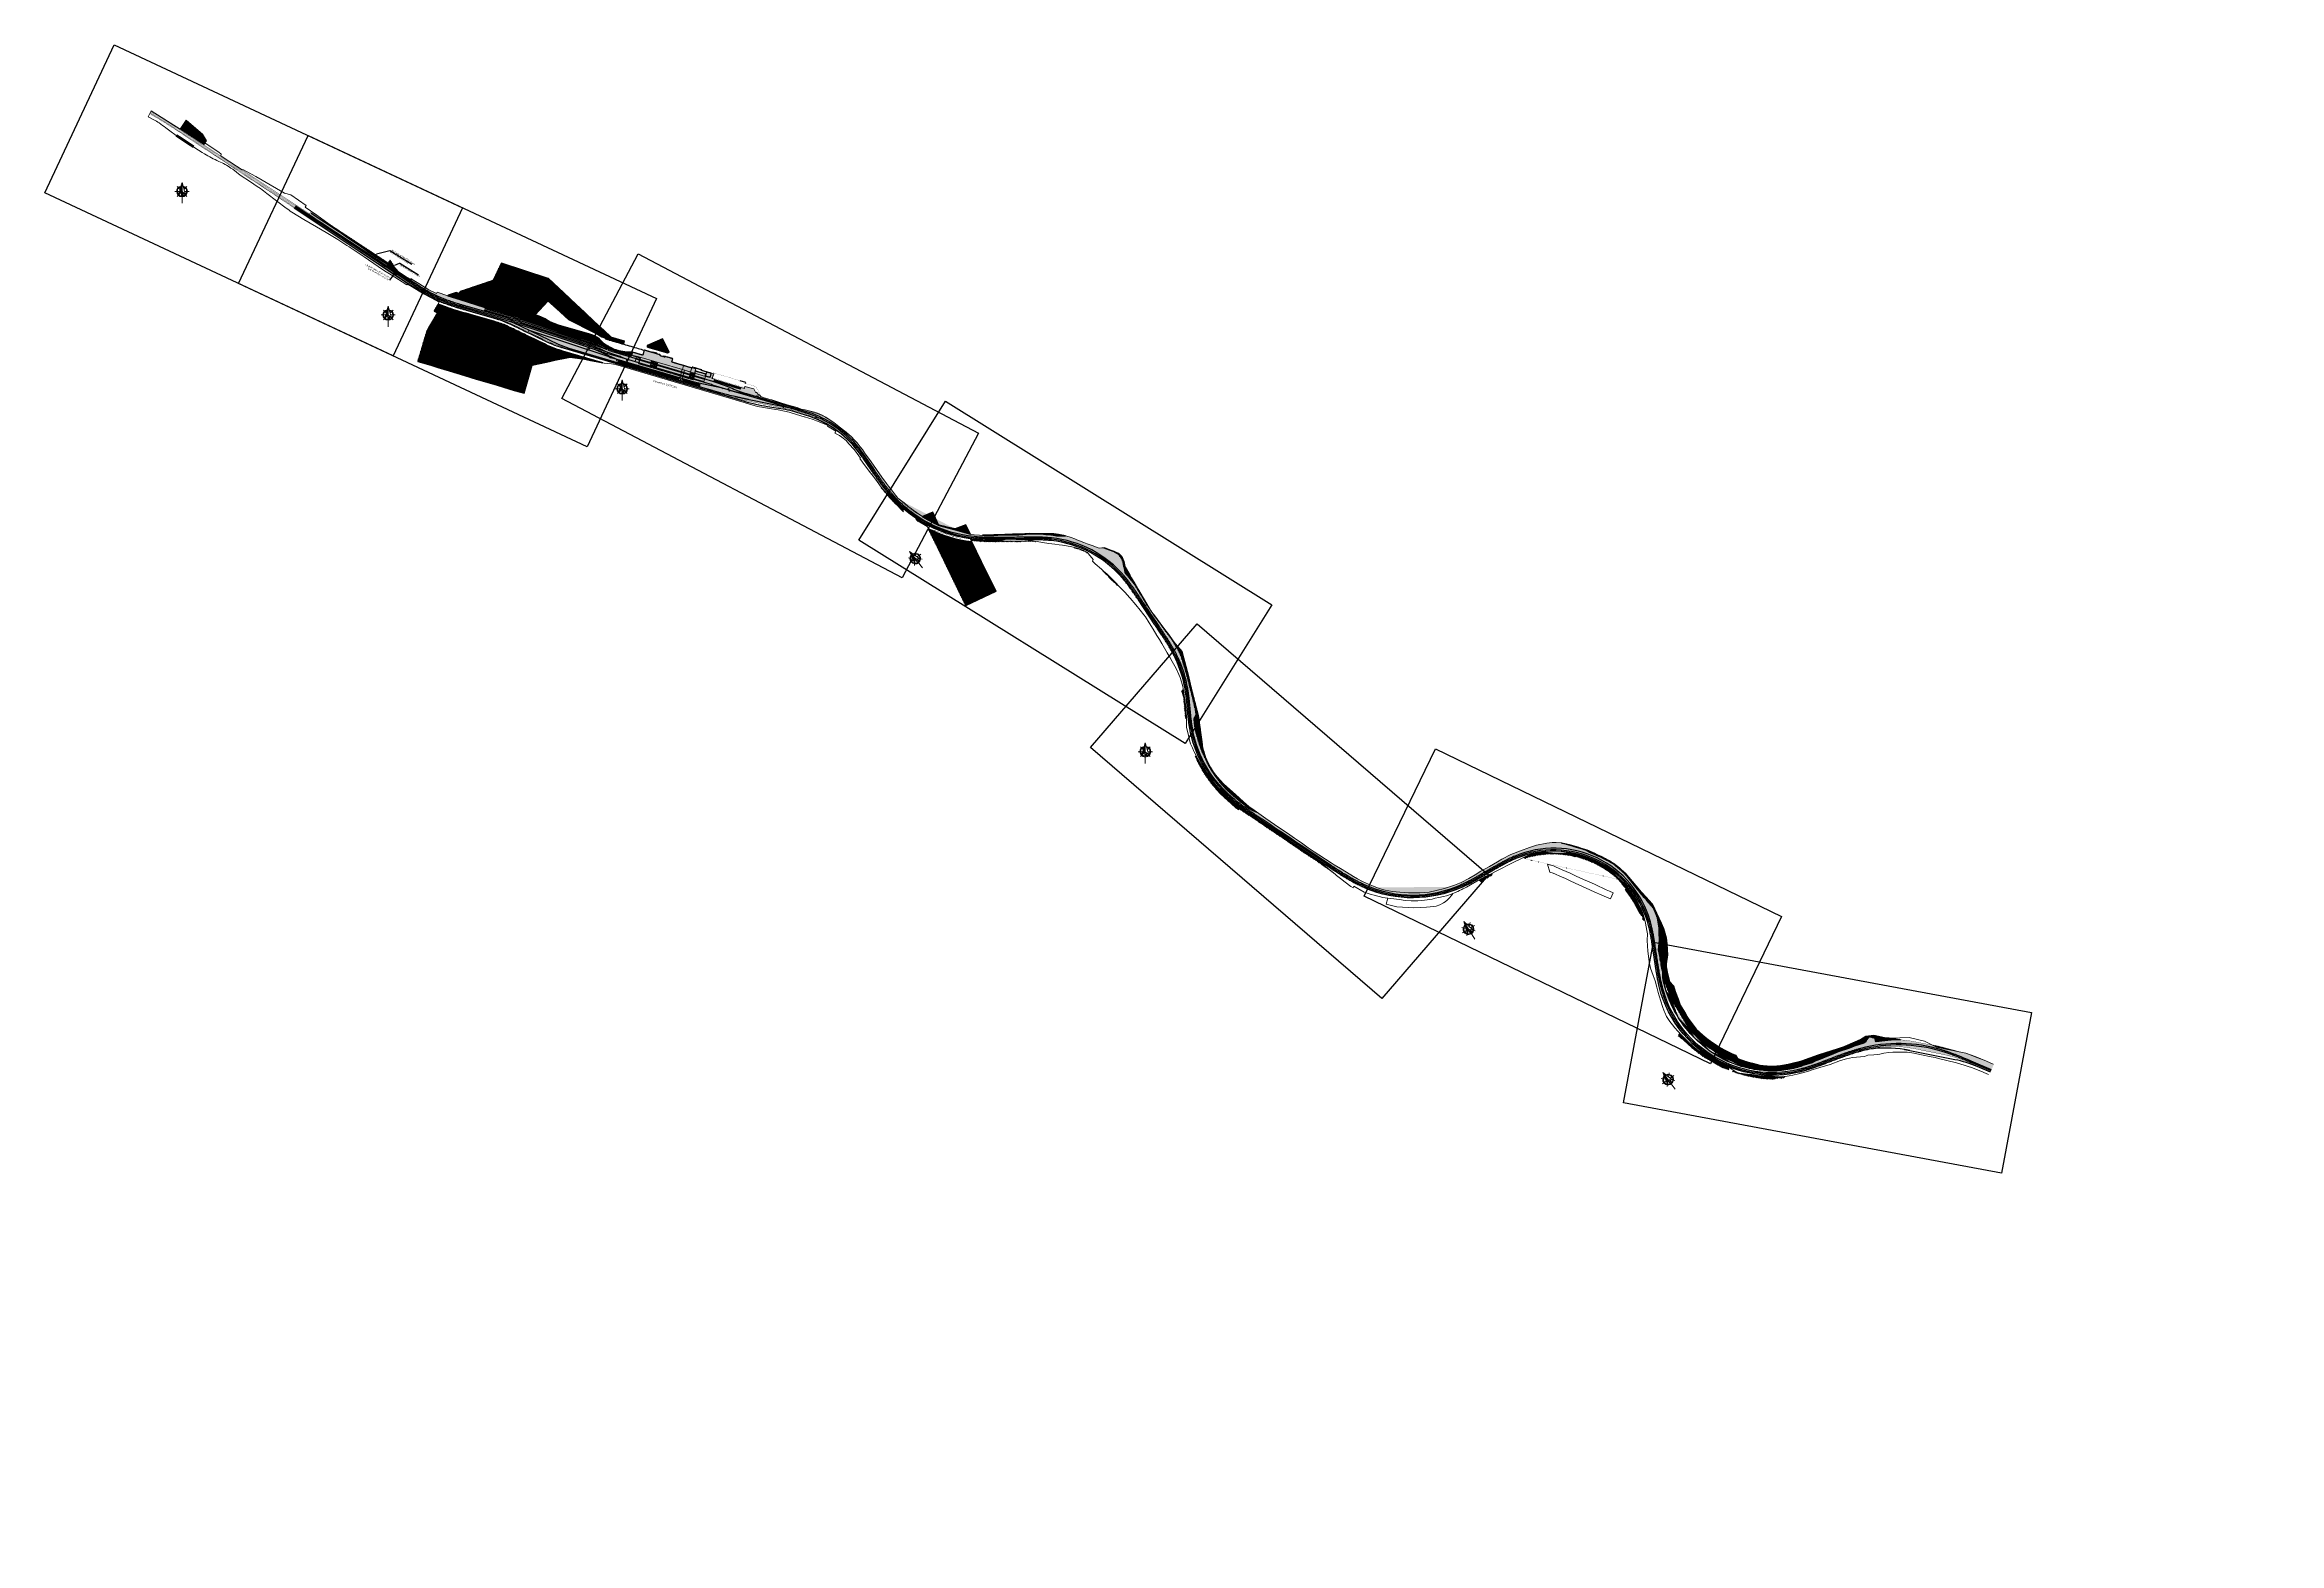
# Model space of a CAD drawing. Header units: metres. Extents: x 286072 to 323604, y 7400965 to 7466400.
# Drawn here: x 286072 to 293912, y 7461141 to 7466400 of the extents above.
import ezdxf
from ezdxf import colors
from ezdxf.entities.mleader import LeaderData, LeaderLine
from ezdxf.enums import TextEntityAlignment as Align
from ezdxf.math import Vec2, Vec3

# ---------------------------------------------------------------- set-up
doc = ezdxf.new("R2010")
doc.units = ezdxf.units.M
for name, pattern in [('ACAD-2B-SEM FOTOS$0$DASHED2', [0.375, 0.25, -0.125]), ('ACAD-Trecho Total_BASE ESTAÇÕES_2021.04.13$0$Aligning Line 1_8_', [0.00635, 0.003175, -0.003175]), ('ACAD-Trecho Total_BASE ESTAÇÕES_2021.04.13$0$DASHED', [0.75, 0.5, -0.25]), ('ACAD-Trecho Total_BASE ESTAÇÕES_2021.04.13$0$DASHED2', [0.375, 0.25, -0.125])]:
    doc.linetypes.add(name, pattern=pattern)
for name, color, linetype in [('_LIMITE CONCESS', 30, 'CONC_LINE'), ('ACAD-2B-SEM FOTOS$0$C-ROAD-STAN', 11, 'Continuous'), ('ACAD-2B-SEM FOTOS$0$F-HZ-AMV', 3, 'Continuous'), ('ACAD-2B-SEM FOTOS$0$JACARÉ', 7, 'Continuous'), ('ACAD-2B-SEM FOTOS$0$TRAVESSÃO', 20, 'Continuous'), ('ACAD-2B-SEM FOTOS$0$U-HZ-AMV', 3, 'Continuous'), ('ACAD-Trecho Total_BASE ESTAÇÕES_2021.04.13$0$TEXTO', 3, 'Continuous'), ('ACAD-Trecho Total_BASE ESTAÇÕES_2021.04.13$0$U-PISO', 2, 'Continuous'), ('DESAPROPRIAÇÃO', 160, 'Continuous'), ('DESAPROPRIAÇÃO_MRS', 160, 'Continuous'), ('F-HATCH-PUBLICA', 240, 'Continuous'), ('F-HATCH-REMAN-RFFSA', 15, 'Continuous'), ('F-HATCH-REMAN-RUMO', 201, 'Continuous'), ('XREF-HATCHES E FX DE DOM$0$F-HATCH-RFFSA', 22, 'Continuous')]:
    doc.layers.add(name, color=color, linetype=linetype)
doc.layers.add('A-VIEWPORTS', color=2, linetype='Continuous', plot=False)
for name, color, linetype, lineweight in [('ACAD-2B-SEM FOTOS$0$_AUX-PLANTA', 255, 'Continuous', 30), ('ACAD-2B-SEM FOTOS$0$BFE', 170, 'Continuous', 30), ('ACAD-2B-SEM FOTOS$0$U-HZ-EIXO CARGA', 170, 'ACAD-2B-SEM FOTOS$0$CARGA_LINE', 30), ('ACAD-2B-SEM FOTOS$0$U-HZ-EIXO TIC', 40, 'ACAD-2B-SEM FOTOS$0$TIC_LINE', 30), ('ACAD-2B-SEM FOTOS$0$U-HZ-EIXO TIM', 90, 'ACAD-2B-SEM FOTOS$0$TIM_LINE', 30), ('ACAD-2B-SEM FOTOS$0$U-HZ-EIXO-TIM', 90, 'ACAD-2B-SEM FOTOS$0$TIM_LINE INTERIOR', 30), ('ACAD-Trecho Total_BASE ESTAÇÕES_2021.04.13$0$_AUX-PLATAFORMA EXISTENTE', 252, 'Continuous', 25), ('ACAD-Trecho Total_BASE ESTAÇÕES_2021.04.13$0$_AUX-PLATAFORMA NOVA', 3, 'ACAD-Trecho Total_BASE ESTAÇÕES_2021.04.13$0$DASHED', 25), ('ACAD-Trecho Total_BASE ESTAÇÕES_2021.04.13$0$_EDIFICAÇÃO BASE DE OPERAÇÃO', 40, 'Continuous', 30), ('ACAD-Trecho Total_BASE ESTAÇÕES_2021.04.13$0$ARQ-AUX-001', 1, 'Continuous', 5), ('ACAD-Trecho Total_BASE ESTAÇÕES_2021.04.13$0$ARQ-GEN', 1, 'Continuous', 5), ('ACAD-Trecho Total_BASE ESTAÇÕES_2021.04.13$0$ARQ-PIS-VIS', 1, 'Continuous', 5), ('ACAD-Trecho Total_BASE ESTAÇÕES_2021.04.13$0$U-HZ-EIXO TIC', 40, 'ACAD-Trecho Total_BASE ESTAÇÕES_2021.04.13$0$TIC_LINE', 100), ('ACAD-Trecho Total_Faixa de dominio_2021.04.13$0$U-HZ-FAIXA_DOMÍNIO', 90, 'ACAD-Trecho Total_Faixa de dominio_2021.04.13$0$FENCELINE2', 20), ('VNOR', 2, 'Continuous', 9)]:
    doc.layers.add(name, color=color, linetype=linetype, lineweight=lineweight)
doc.layers.add('ACAD-Trecho Total_BASE ESTAÇÕES_2021.04.13$0$Subestação', color=7, linetype='Continuous', true_color=0xf5f500)
doc.layers.add('ACAD-Trecho Total_BASE ESTAÇÕES_2021.04.13$0$Texto Subestação', color=7, linetype='Continuous', true_color=0xf0f000)
doc.styles.add('ACAD-2B-SEM FOTOS$0$ARIAL', font='arial.ttf')
doc.styles.add('ACAD-2B-SEM FOTOS$0$Standard', font='arial.ttf')
doc.styles.add('ACAD-Trecho Total_BASE ESTAÇÕES_2021.04.13$0$ARIAL', font='arial.ttf')
doc.styles.add('ACAD-Trecho Total_BASE ESTAÇÕES_2021.04.13$0$Standard', font='arial.ttf')
doc.styles.add('R200', font='simplex.shx', dxfattribs={"height": 5})
doc.styles.get("Standard").update_dxf_attribs({"font": 'arial.ttf'})
doc.linetypes.add('ACAD-2B-SEM FOTOS$0$CARGA_LINE', pattern='A,3.5,-0.25,["CARGA",ACAD-2B-SEM FOTOS$0$Standard,S=0.175,R=0,X=-0.05,Y=-0.1],-0.95', length=4.7)
doc.linetypes.add('ACAD-2B-SEM FOTOS$0$TIC_LIN_INTERIOR', pattern='A,3.5,-0.25,["TIC >>",ACAD-2B-SEM FOTOS$0$Standard,S=0.175,R=0,X=-0.05,Y=-0.1],-1', length=4.75)
doc.linetypes.add('ACAD-2B-SEM FOTOS$0$TIC_LINE', pattern='A,3.5,-0.25,["TIC",ACAD-2B-SEM FOTOS$0$Standard,S=0.175,R=0,X=-0.05,Y=-0.1],-0.5', length=4.25)
doc.linetypes.add('ACAD-2B-SEM FOTOS$0$TIC_LINE CENTRO', pattern='A,3.5,-0.25,["<< TIC",ACAD-2B-SEM FOTOS$0$Standard,S=0.175,R=0,X=-0.05,Y=-0.1],-1', length=4.75)
doc.linetypes.add('ACAD-2B-SEM FOTOS$0$TIM_LINE', pattern='A,3.5,-0.25,["TIM",ACAD-2B-SEM FOTOS$0$Standard,S=0.175,R=0,X=-0.05,Y=-0.1],-0.5', length=4.25)
doc.linetypes.add('ACAD-2B-SEM FOTOS$0$TIM_LINE CENTRO', pattern='A,3.5,-0.25,["<< TIM",ACAD-2B-SEM FOTOS$0$Standard,S=0.175,R=0,X=-0.05,Y=-0.1],-1', length=4.75)
doc.linetypes.add('ACAD-2B-SEM FOTOS$0$TIM_LINE INTERIOR', pattern='A,3.5,-0.25,["TIM >>",ACAD-2B-SEM FOTOS$0$Standard,S=0.175,R=0,X=-0.05,Y=-0.1],-1', length=4.75)
doc.linetypes.add('ACAD-Trecho Total_BASE ESTAÇÕES_2021.04.13$0$TIC_LINE', pattern='A,3.5,-0.25,["TIC",ACAD-Trecho Total_BASE ESTAÇÕES_2021.04.13$0$Standard,S=0.175,R=0,X=-0.05,Y=-0.1],-0.5', length=4.25)
doc.linetypes.add('ACAD-Trecho Total_Faixa de dominio_2021.04.13$0$FENCELINE2', pattern='A,0.25,-0.1,[132,ltypeshp.shx,S=0.1,R=0,X=-0.1,Y=0],-0.1,1', length=1.45)
doc.linetypes.add('CONC_LINE', pattern='A,3.5,-0.25,["CONC",Standard,S=0.175,R=0,X=-0.05,Y=-0.1],-0.75', length=4.5)

# ---------------------------------------------------------------- blocks, each defined once
blk = doc.blocks.new('*X0')
at = {"color": 0}
for p, q in [((142.8, -426.3), (147.6, -421.4)), ((143, -425.6), (147.6, -420.9)), ((143.2, -424.8), (147.6, -420.4)), ((143.4, -424.1), (147.6, -419.8)), ((143.6, -423.4), (147.6, -419.3)), ((143.8, -422.6), (147.6, -418.8)), ((144, -421.9), (147.6, -418.2)), ((144.2, -421.2), (147.6, -417.7)), ((144.4, -420.4), (147.6, -417.2)), ((144.6, -419.7), (147.6, -416.7)), ((144.8, -419), (147.6, -416.1)), ((145, -418.3), (147.6, -415.6)), ((145.2, -417.5), (147.6, -415.1)), ((145.4, -416.8), (147.6, -414.5)), ((145.6, -416.1), (147.6, -414)), ((145.8, -415.3), (147.6, -413.5)), ((146, -414.6), (147.6, -412.9)), ((146.2, -413.9), (147.6, -412.4)), ((146.4, -413.1), (147.6, -411.9)), ((146.6, -412.4), (147.6, -411.3)), ((146.8, -411.7), (147.6, -410.8)), ((147, -411), (147.6, -410.3)), ((147.2, -410.2), (147.6, -409.8)), ((147.4, -409.5), (147.6, -409.2)), ((147.6, -408.8), (147.6, -408.7))]:
    blk.add_line(p, q, dxfattribs=at)
blk = doc.blocks.new('NORTE')
at = {"layer": 'VNOR'}
for p, q in [((-3.6, 0), (-10.3, 0)), ((-2.8, 2.8), (-7.1, 7.1)), ((0, 13), (0, -2.6)), ((2.8, 2.8), (7.1, 7.1)), ((3.6, 0), (10.3, 0)), ((-2.8, -2.8), (-7.1, -7.1)), ((0, -5.3), (0, -17.3)), ((2.8, -2.8), (7.1, -7.1))]:
    blk.add_line(p, q, dxfattribs=at)
for points in [[(-7.8, 0, 1), (7.8, 0, 0.359415), (1.5, 7.6, 1)], [(-1.5, 7.6, 0.359415), (-7.8, 0, 1)]]:
    blk.add_lwpolyline(points, format="xyb", dxfattribs=at)
blk.add_lwpolyline([(-4.9, -4.8), (0, 13), (4.9, -4.8), (0, 0), (-4.9, -4.8)], dxfattribs=at)
for start, end in [(105.027, 180), (180, 0), (0, 74.973)]:
    blk.add_arc((0, 0), 6.79, start, end, dxfattribs=at)
at = {"layer": 'VNOR', "xscale": 0.9704247146844865, "yscale": 0.9704247146844865, "zscale": 0.9704247146844865}
blk.add_blockref('*X0', (-143.3, 409.4), dxfattribs=at)
at = {"layer": 'VNOR', "style": 'R200'}
blk.add_attdef('NORTE', (-1.4, -6.1), '', height=3.93, dxfattribs=at)
blk = doc.blocks.new('ACAD-Trecho Total_BASE ESTAÇÕES_2021.04.13$0$Escalator-thyssenkrupp-VelinoXtra-EN115 - VELINO Xtra 35_ 4EK _800_  0_5 m_s 2 flat steps_900-2237743-IMPLANTAÇÃO CAMPINAS')
at = {"layer": 'ACAD-Trecho Total_BASE ESTAÇÕES_2021.04.13$0$ARQ-GEN', "lineweight": 20}
for points in [[(-0.9, -4.1), (-1, -4.1), (-1, -4.2), (-0.9, -4.2), (-0.9, -4.2)], [(-0.9, -4.3), (-0.9, -4.3), (-0.9, -4.2), (-1, -4.2), (-1, -4.8), (-0.9, -4.8), (-0.9, -4.3), (-0.9, -4.3)], [(-0.9, -4.9), (-0.9, -4.8), (-1, -4.8), (-1, -6), (-0.9, -6), (-0.9, -4.9)], [(-0.9, -6), (-0.9, -6), (-1, -6), (-1, -6), (-0.9, -6)], [(0.4, -7.2), (0.4, -7.2), (-1, -7.2), (-1, -7.2), (0.1, -7.2)], [(-0.9, -4.2), (-0.9, -3.1), (-0.9, -3.1), (-0.9, -3.1), (-0.9, -4.3), (-0.9, -4.3), (-0.9, -4.2)], [(-0.8, -3.8), (-0.8, -3.1), (-0.9, -3.1), (-0.9, -4.3), (-0.8, -4.3), (-0.8, -4.1)], [(-0.9, -4.3), (-0.9, -4.3), (-0.9, -4.3), (-0.9, -4.6), (-0.9, -4.9), (-0.9, -4.9), (-0.9, -4.3)], [(-0.8, -4.3), (-0.9, -4.3), (-0.9, -4.9), (-0.8, -4.9), (-0.8, -4.3)], [(-0.9, -4.3), (-0.9, -4.3), (-0.9, -4.3)], [(-0.9, -5.8), (-0.9, -4.9), (-0.9, -4.9), (-0.9, -6), (-0.9, -6), (-0.9, -5.9)], [(-0.8, -6), (-0.8, -4.9), (-0.9, -4.9), (-0.9, -6), (-0.9, -6)], [(-0.8, -6), (-0.9, -6), (-0.9, -6), (-0.9, -6.4), (-0.8, -6.4), (-0.8, -6)], [(-0.9, -6.1), (-0.9, -6.1), (-0.9, -6.1)], [(-0.8, -4.2), (-0.8, -3.1), (-0.8, -3.1), (-0.8, -4.3), (-0.8, -4.3), (-0.8, -4.2)], [(-0.8, -4.1), (-0.8, -4.1), (-0.8, -4.2), (-0.8, -4.2), (-0.8, -4.2)], [(0.1, -4.4), (0.1, -4.1), (0.1, -4.1), (0.1, -4.5), (-0.7, -4.5), (-0.7, -4.1), (-0.8, -4.1), (-0.8, -4.5), (0.1, -4.5), (0.1, -4.5)], [(-0.8, -4.3), (-0.8, -4.2), (-0.8, -4.2), (-0.8, -4.8), (-0.8, -4.8), (-0.8, -4.3)], [(-0.8, -4.5), (-0.8, -4.3), (-0.8, -4.3), (-0.8, -4.9), (-0.8, -4.9), (-0.8, -4.5)], [(0.1, -4.5), (0.1, -4.5), (-0.8, -4.5), (-0.8, -4.6), (0.1, -4.6)], [(-0.8, -4.7), (-0.8, -4.7), (-0.8, -4.7)], [(-0.8, -4.9), (-0.8, -4.8), (-0.8, -4.8), (-0.8, -4.9), (-0.8, -6), (-0.8, -6), (-0.8, -5.8)], [(-0.8, -5.8), (-0.8, -4.9), (-0.8, -4.9), (-0.8, -6), (-0.8, -6)], [(-0.8, -6), (-0.8, -6), (-0.8, -6), (-0.8, -6), (-0.8, -6)], [(-0.8, -6.3), (-0.8, -6.3), (-0.8, -6.3), (-0.8, -6.3)], [(0.2, -4.2), (0.2, -3.1), (0.2, -3.1), (0.2, -3.1), (0.2, -4.3), (0.2, -4.3), (0.2, -4.2)], [(0.3, -4.1), (0.3, -3.1), (0.2, -3.1), (0.2, -4.3), (0.3, -4.3), (0.3, -4.2)], [(0.2, -4.1), (0.1, -4.1), (0.1, -4.2), (0.2, -4.2), (0.2, -4.2)], [(0.2, -4.5), (0.2, -4.5), (0.2, -4.3), (0.2, -4.3), (0.2, -4.2), (0.1, -4.2), (0.1, -4.8), (0.2, -4.8), (0.2, -4.6)], [(0.2, -4.5), (0.2, -4.3), (0.2, -4.3), (0.2, -4.9), (0.2, -4.9), (0.2, -4.5)], [(0.3, -4.9), (0.3, -4.3), (0.2, -4.3), (0.2, -4.9), (0.3, -4.9)], [(0.2, -4.8), (0.1, -4.8), (0.1, -6), (0.2, -6), (0.2, -4.9)], [(0.2, -5.8), (0.2, -4.9), (0.2, -4.9), (0.2, -6), (0.2, -6), (0.2, -5.8)], [(0.3, -6), (0.3, -4.9), (0.2, -4.9), (0.2, -6), (0.3, -6)], [(0.3, -6), (0.3, -6), (0.2, -6), (0.3, -6.4), (0.3, -6.4), (0.3, -6)], [(0.2, -6), (0.1, -6), (0.2, -6), (0.2, -6), (0.2, -6)], [(0.2, -6.1), (0.2, -6.2), (0.2, -6.1)], [(0.3, -4.3), (0.3, -3.1), (0.3, -3.1), (0.3, -4.3), (0.3, -4.3)], [(0.4, -4.2), (0.4, -4.1), (0.3, -4.1), (0.3, -4.2), (0.4, -4.2)], [(0.4, -4.3), (0.4, -4.2), (0.3, -4.2), (0.3, -4.8), (0.4, -4.8), (0.4, -4.3)], [(0.3, -4.6), (0.3, -4.3), (0.3, -4.3), (0.3, -4.9), (0.3, -4.9), (0.3, -4.6)], [(0.4, -4.9), (0.4, -4.8), (0.3, -4.8), (0.3, -4.9), (0.3, -6), (0.4, -6), (0.4, -5.8)], [(0.3, -4.9), (0.3, -4.9), (0.3, -6), (0.3, -6), (0.3, -5.8)], [(0.4, -6), (0.4, -6), (0.3, -6), (0.3, -6), (0.4, -6), (0.4, -6)]]:
    blk.add_hatch(color=256, dxfattribs=at).paths.add_polyline_path(points, flags=0)
h = blk.add_hatch(color=256, dxfattribs=at)
h.paths.add_polyline_path([(0.2, -6.3), (0.2, -6.3), (0.2, -6.3), (0.2, -6.3), (0.2, -6.3)], flags=0)
h.paths.add_polyline_path([(-0.9, -6.3), (-0.9, -6.2), (-0.9, -6.3)], flags=0)
h.paths.add_polyline_path([(0.4, -6.9), (0.4, -6), (0.3, -6), (0.3, -6.3), (0.3, -6.3), (0.3, -6.4), (0.2, -6.4), (0.2, -6.3), (0.2, -6.3), (0.2, -6.1), (0.2, -6), (0.1, -6), (0.1, -4.6), (-0.8, -4.6), (-0.8, -6), (-0.8, -6), (-0.8, -6.3), (-0.8, -6.3), (-0.8, -6.4), (-0.8, -6.4), (-0.8, -6.4), (-0.9, -6.4), (-0.9, -6.4), (-0.9, -6.3), (-0.9, -6.1), (-0.9, -6), (-1, -6), (-1, -7.2), (0.4, -7.2)], flags=0)
h.paths.add_polyline_path([(-0.8, -6.3), (-0.8, -6.3), (-0.8, -6.3), (-0.8, -6.3), (-0.8, -6.3)], flags=0)
h = blk.add_hatch(color=256, dxfattribs=at)
h.paths.add_polyline_path([(-0.9, -6.3), (-0.9, -6), (-0.9, -6), (-0.9, -6), (-0.9, -6.1), (-0.9, -6.3)], flags=0)
h.paths.add_polyline_path([(-0.9, -6.1), (-0.9, -6.1), (-0.9, -6.1)], flags=0)
h = blk.add_hatch(color=256, dxfattribs=at)
h.paths.add_polyline_path([(-0.8, -6.2), (-0.8, -6.2), (-0.8, -6.2)], flags=0)
h.paths.add_polyline_path([(-0.8, -6.3), (-0.8, -6.4), (-0.8, -6.3)], flags=0)
h.paths.add_polyline_path([(-0.8, -6), (-0.8, -6), (-0.8, -6), (-0.8, -6.3), (-0.8, -6.3), (-0.8, -6.3), (-0.8, -6.3), (-0.8, -6.1), (-0.8, -6)], flags=0)
h.paths.add_polyline_path([(-0.8, -6), (-0.8, -6), (-0.8, -6)], flags=0)
h = blk.add_hatch(color=256, dxfattribs=at)
h.paths.add_polyline_path([(0.2, -6.1), (0.2, -6), (0.2, -6), (0.2, -6.1), (0.2, -6.2), (0.2, -6.2), (0.2, -6.3), (0.2, -6.2), (0.2, -6.1)], flags=0)
h.paths.add_polyline_path([(0.2, -6.2), (0.2, -6.2), (0.2, -6.2)], flags=0)
h = blk.add_hatch(color=256, dxfattribs=at)
h.paths.add_polyline_path([(0.3, -6.3), (0.3, -6.2), (0.3, -6.2)], flags=0)
h.paths.add_polyline_path([(0.3, -6), (0.3, -6), (0.3, -6.3), (0.3, -6.3), (0.3, -6.1), (0.3, -6.1), (0.3, -6)], flags=0)
h.paths.add_polyline_path([(0.3, -6.1), (0.3, -6.1), (0.3, -6.1)], flags=0)
for p, q in [((-1.4, 5.9), (-1.4, 3)), ((-1, 5.9), (-1.4, 5.9)), ((-1.4, 3), (-1, 3)), ((-1, 7), (-1, 5.9)), ((-1, 7), (-1, 7)), ((0.4, 7), (0.4, 5.9)), ((0.4, 7), (0.4, 7)), ((0.4, 5.9), (0.8, 5.9)), ((0.8, 3), (0.4, 3)), ((0.8, 5.9), (0.8, 3)), ((-1.4, -1), (-1, -1)), ((-1.4, -5.9), (-1.4, -1)), ((-1, -5.9), (-1.4, -5.9)), ((-1, -4.2), (-1, -4.1)), ((-1, -4.8), (-1, -4.2)), ((-1, -4.6), (-1, -4.5)), ((-1, -4.6), (-1, -4.5)), ((-1, -4.5), (-1, -4.5)), ((-1, -7.2), (-1, -4.6)), ((-1, -4.6), (-1, -4.6)), ((-1, -6), (-1, -4.8)), ((-1, -7), (-1, -5.9)), ((-1, -6), (-0.9, -6)), ((-0.9, -6), (-1, -6)), ((-1, -6), (-1, -6)), ((-0.9, -6), (-1, -6)), ((-1, -7), (-1, -7)), ((-1, -7.2), (0.4, -7.2)), ((-1, -7.2), (-1, -7.2)), ((-1, -7.2), (0.4, -7.2)), ((-1, -7.2), (0.4, -7.2)), ((-0.9, -3.1), (-0.9, -4.3)), ((-0.8, -4.3), (-0.9, -4.3)), ((-0.9, -4.9), (-0.9, -6)), ((-0.9, -6), (-0.9, -6)), ((-0.9, -6), (-0.8, -6)), ((-0.8, -6), (-0.9, -6)), ((-0.9, -6), (-0.9, -6)), ((-0.9, -6.4), (-0.8, -6.4)), ((-0.8, -4.3), (-0.8, -3.1)), ((-0.8, -4.1), (-0.8, -4.2)), ((-0.8, -4.1), (-0.8, -4.5)), ((-0.7, -4.1), (-0.8, -4.1)), ((-0.8, -4.2), (-0.8, -4.8)), ((-0.8, -4.5), (0.1, -4.5)), ((-0.8, -4.6), (0.1, -4.6)), ((-0.8, -6), (-0.8, -4.8)), ((-0.8, -6), (-0.8, -4.9)), ((-0.8, -6), (-0.8, -6)), ((-0.8, -6), (-0.8, -6)), ((-0.8, -6), (-0.8, -6)), ((-0.8, -6), (-0.8, -6)), ((-0.8, -6), (-0.8, -6)), ((-0.8, -6), (-0.8, -6)), ((-0.7, -4.5), (-0.7, -4.1)), ((0.1, -4.1), (-0.7, -4.1)), ((0.1, -4.5), (-0.7, -4.5)), ((0.1, -4.5), (0.1, -4.1)), ((0.1, -4.1), (0.1, -4.1)), ((0.1, -4.1), (0.1, -4.5)), ((0.2, -3.1), (0.2, -4.3)), ((0.1, -4.2), (0.1, -4.1)), ((0.1, -4.8), (0.1, -4.2)), ((0.3, -4.3), (0.2, -4.3)), ((0.1, -4.5), (0.1, -4.6)), ((0.1, -4.6), (0.1, -6)), ((0.1, -4.8), (0.1, -6)), ((0.2, -4.9), (0.2, -6)), ((0.2, -6), (0.3, -6)), ((0.2, -6), (0.2, -6)), ((0.2, -6), (0.2, -6)), ((0.3, -6), (0.2, -6)), ((0.1, -6), (0.2, -6)), ((0.2, -6), (0.1, -6)), ((0.1, -6), (0.1, -6)), ((0.2, -6), (0.1, -6)), ((0.2, -6.4), (0.3, -6.4)), ((0.3, -4.3), (0.3, -3.1)), ((0.3, -6), (0.3, -4.9)), ((0.3, -6), (0.3, -6)), ((0.3, -6), (0.3, -6)), ((0.3, -6), (0.4, -6)), ((0.4, -6), (0.3, -6)), ((0.4, -6), (0.3, -6)), ((0.8, -1), (0.4, -1)), ((0.4, -4.1), (0.4, -4.2)), ((0.4, -4.2), (0.4, -4.8)), ((0.4, -4.5), (0.4, -6)), ((0.4, -4.8), (0.4, -6)), ((0.4, -5.9), (0.8, -5.9)), ((0.4, -7), (0.4, -5.9)), ((0.4, -6), (0.4, -6)), ((0.4, -6), (0.4, -7.2)), ((0.4, -7), (0.4, -7)), ((0.4, -7.2), (0.4, -7.2)), ((0.8, -5.9), (0.8, -1))]:
    blk.add_line(p, q, dxfattribs=at)
at = {"layer": 'ACAD-Trecho Total_BASE ESTAÇÕES_2021.04.13$0$ARQ-GEN', "lineweight": 20, "flags": 128}
for points in [[(-0.9, -4.2), (-1, -4.2), (-1, -4.2)], [(-0.9, -4.3), (-0.9, -4.3), (-0.9, -4.3), (-0.9, -4.4), (-0.9, -4.4), (-0.9, -4.4), (-0.9, -4.5), (-0.9, -4.5), (-0.9, -4.6), (-0.9, -4.6), (-0.9, -4.6), (-0.9, -4.7), (-0.9, -4.7), (-0.9, -4.8), (-0.9, -4.8), (-0.9, -4.8), (-0.9, -4.9)], [(-0.9, -6), (-0.9, -6), (-0.9, -6), (-0.9, -6), (-0.9, -6), (-0.9, -6), (-0.9, -6.1), (-0.9, -6.1), (-0.9, -6.1), (-0.9, -6.1), (-0.9, -6.1), (-0.9, -6.2), (-0.9, -6.2), (-0.9, -6.2), (-0.9, -6.2), (-0.9, -6.2), (-0.9, -6.2), (-0.9, -6.2), (-0.9, -6.3), (-0.9, -6.3), (-0.9, -6.3), (-0.9, -6.3), (-0.9, -6.3), (-0.9, -6.3), (-0.9, -6.3), (-0.9, -6.3), (-0.9, -6.3), (-0.9, -6.4), (-0.9, -6.4), (-0.9, -6.4), (-0.9, -6.4), (-0.9, -6.4), (-0.9, -6.4), (-0.9, -6.4), (-0.9, -6.4), (-0.9, -6.4), (-0.9, -6.4), (-0.9, -6.4), (-0.9, -6.4), (-0.9, -6.4), (-0.9, -6.4)], [(-0.9, -6.4), (-0.9, -6.4), (-0.9, -6.4), (-0.9, -6.4), (-0.9, -6.4), (-0.9, -6.4), (-0.9, -6.4), (-0.9, -6.4), (-0.9, -6.4), (-0.9, -6.4), (-0.9, -6.4), (-0.9, -6.4), (-0.9, -6.4), (-0.9, -6.3), (-0.9, -6.3), (-0.9, -6.3), (-0.9, -6.3), (-0.9, -6.3), (-0.9, -6.3), (-0.9, -6.3), (-0.9, -6.3), (-0.9, -6.3), (-0.9, -6.2), (-0.9, -6.2), (-0.9, -6.2), (-0.9, -6.2), (-0.9, -6.2), (-0.9, -6.2), (-0.9, -6.2), (-0.9, -6.1), (-0.9, -6.1), (-0.9, -6.1), (-0.9, -6.1), (-0.9, -6.1), (-0.9, -6.1), (-0.9, -6), (-0.9, -6)], [(-0.9, -6.4), (-0.9, -6.4), (-0.9, -6.4), (-0.9, -6.4), (-0.9, -6.4), (-0.9, -6.4), (-0.9, -6.4), (-0.9, -6.4), (-0.9, -6.4), (-0.9, -6.4), (-0.9, -6.4), (-0.9, -6.4), (-0.9, -6.4), (-0.9, -6.4), (-0.9, -6.4), (-0.9, -6.4), (-0.9, -6.4), (-0.9, -6.4), (-0.9, -6.4), (-0.9, -6.4), (-0.9, -6.4), (-0.9, -6.4), (-0.9, -6.4), (-0.9, -6.4), (-0.9, -6.4), (-0.9, -6.4), (-0.9, -6.4), (-0.9, -6.4), (-0.9, -6.4), (-0.9, -6.4), (-0.9, -6.4), (-0.9, -6.4), (-0.9, -6.4), (-0.9, -6.4), (-0.9, -6.4), (-0.9, -6.4), (-0.9, -6.4), (-0.9, -6.4), (-0.9, -6.4), (-0.9, -6.4), (-0.9, -6.4)], [(-0.9, -6.4), (-0.9, -6.4), (-0.9, -6.4), (-0.9, -6.4), (-0.9, -6.4), (-0.9, -6.4), (-0.9, -6.4), (-0.9, -6.4), (-0.9, -6.4), (-0.9, -6.4), (-0.9, -6.4), (-0.9, -6.4), (-0.9, -6.4), (-0.9, -6.4), (-0.9, -6.4), (-0.9, -6.4), (-0.9, -6.4), (-0.9, -6.4), (-0.9, -6.4), (-0.9, -6.4), (-0.9, -6.4), (-0.9, -6.4), (-0.9, -6.4), (-0.9, -6.4), (-0.9, -6.4), (-0.9, -6.4), (-0.9, -6.4), (-0.9, -6.4), (-0.9, -6.4), (-0.9, -6.4), (-0.9, -6.4), (-0.9, -6.4), (-0.9, -6.4), (-0.9, -6.4), (-0.9, -6.4), (-0.9, -6.4), (-0.9, -6.4), (-0.9, -6.4), (-0.9, -6.4), (-0.9, -6.4), (-0.9, -6.4)], [(-0.8, -4.2), (-0.8, -4.2), (-0.8, -4.2)], [(-0.8, -4.9), (-0.8, -4.8), (-0.8, -4.8), (-0.8, -4.7), (-0.8, -4.7), (-0.8, -4.6), (-0.8, -4.6), (-0.8, -4.6), (-0.8, -4.5), (-0.8, -4.5), (-0.8, -4.5), (-0.8, -4.4), (-0.8, -4.4), (-0.8, -4.3), (-0.8, -4.3), (-0.8, -4.3), (-0.8, -4.3)], [(-0.8, -6), (-0.8, -6), (-0.8, -6), (-0.8, -6.1), (-0.8, -6.1), (-0.8, -6.1), (-0.8, -6.1), (-0.8, -6.1), (-0.8, -6.2), (-0.8, -6.2), (-0.8, -6.2), (-0.8, -6.2), (-0.8, -6.2), (-0.8, -6.2), (-0.8, -6.2), (-0.8, -6.3), (-0.8, -6.3), (-0.8, -6.3), (-0.8, -6.3), (-0.8, -6.3), (-0.8, -6.3), (-0.8, -6.3), (-0.8, -6.3), (-0.8, -6.3), (-0.8, -6.4), (-0.8, -6.4), (-0.8, -6.4), (-0.8, -6.4), (-0.8, -6.4), (-0.8, -6.4), (-0.8, -6.4), (-0.8, -6.4), (-0.8, -6.4), (-0.8, -6.4), (-0.8, -6.4), (-0.8, -6.4), (-0.8, -6.4), (-0.8, -6.4)], [(-0.8, -6.4), (-0.8, -6.4), (-0.8, -6.4), (-0.8, -6.4), (-0.8, -6.4), (-0.8, -6.4), (-0.8, -6.4), (-0.8, -6.4), (-0.8, -6.4), (-0.8, -6.4), (-0.8, -6.4), (-0.8, -6.4), (-0.8, -6.4), (-0.8, -6.3), (-0.8, -6.3), (-0.8, -6.3), (-0.8, -6.3), (-0.8, -6.3), (-0.8, -6.3), (-0.8, -6.3), (-0.8, -6.3), (-0.8, -6.3), (-0.8, -6.2), (-0.8, -6.2), (-0.8, -6.2), (-0.8, -6.2), (-0.8, -6.2), (-0.8, -6.2), (-0.8, -6.2), (-0.8, -6.1), (-0.8, -6.1), (-0.8, -6.1), (-0.8, -6.1), (-0.8, -6.1), (-0.8, -6.1), (-0.8, -6), (-0.8, -6), (-0.8, -6), (-0.8, -6), (-0.8, -6), (-0.8, -6)], [(-0.8, -6.4), (-0.8, -6.4), (-0.8, -6.4), (-0.8, -6.4), (-0.8, -6.4), (-0.8, -6.4), (-0.8, -6.4), (-0.8, -6.4), (-0.8, -6.4), (-0.8, -6.4), (-0.8, -6.4), (-0.8, -6.4), (-0.8, -6.4), (-0.8, -6.4), (-0.8, -6.4), (-0.8, -6.4), (-0.8, -6.4), (-0.8, -6.4), (-0.8, -6.4), (-0.8, -6.4), (-0.8, -6.4), (-0.8, -6.4), (-0.8, -6.4), (-0.8, -6.4), (-0.8, -6.4), (-0.8, -6.4), (-0.8, -6.4), (-0.8, -6.4), (-0.8, -6.4), (-0.8, -6.4), (-0.8, -6.4), (-0.8, -6.4), (-0.8, -6.4), (-0.8, -6.4), (-0.8, -6.4), (-0.8, -6.4), (-0.8, -6.4), (-0.8, -6.4), (-0.8, -6.4), (-0.8, -6.4), (-0.8, -6.4)], [(-0.8, -6.4), (-0.8, -6.4), (-0.8, -6.4), (-0.8, -6.4), (-0.8, -6.4), (-0.8, -6.4), (-0.8, -6.4), (-0.8, -6.4), (-0.8, -6.4), (-0.8, -6.4), (-0.8, -6.4), (-0.8, -6.4), (-0.8, -6.4), (-0.8, -6.4), (-0.8, -6.4), (-0.8, -6.4), (-0.8, -6.4), (-0.8, -6.4), (-0.8, -6.4), (-0.8, -6.4), (-0.8, -6.4), (-0.8, -6.4), (-0.8, -6.4), (-0.8, -6.4), (-0.8, -6.4), (-0.8, -6.4), (-0.8, -6.4), (-0.8, -6.4), (-0.8, -6.4), (-0.8, -6.4), (-0.8, -6.4), (-0.8, -6.4), (-0.8, -6.4), (-0.8, -6.4), (-0.8, -6.4), (-0.8, -6.4), (-0.8, -6.4), (-0.8, -6.4), (-0.8, -6.4), (-0.8, -6.4), (-0.8, -6.4)], [(0.2, -4.2), (0.2, -4.2), (0.1, -4.2)], [(0.2, -4.3), (0.2, -4.3), (0.2, -4.3), (0.2, -4.4), (0.2, -4.4), (0.2, -4.4), (0.2, -4.5), (0.2, -4.5), (0.2, -4.6), (0.2, -4.6), (0.2, -4.6), (0.2, -4.7), (0.2, -4.7), (0.2, -4.8), (0.2, -4.8), (0.2, -4.8), (0.2, -4.9)], [(0.2, -6), (0.2, -6), (0.2, -6), (0.2, -6), (0.2, -6), (0.2, -6), (0.2, -6.1), (0.2, -6.1), (0.2, -6.1), (0.2, -6.1), (0.2, -6.1), (0.2, -6.2), (0.2, -6.2), (0.2, -6.2), (0.2, -6.2), (0.2, -6.2), (0.2, -6.2), (0.2, -6.2), (0.2, -6.3), (0.2, -6.3), (0.2, -6.3), (0.2, -6.3), (0.2, -6.3), (0.2, -6.3), (0.2, -6.3), (0.2, -6.3), (0.2, -6.3), (0.2, -6.4), (0.2, -6.4), (0.2, -6.4), (0.2, -6.4), (0.2, -6.4), (0.2, -6.4), (0.2, -6.4), (0.2, -6.4), (0.2, -6.4), (0.2, -6.4), (0.2, -6.4), (0.2, -6.4), (0.2, -6.4), (0.2, -6.4)], [(0.2, -6.4), (0.2, -6.4), (0.2, -6.4), (0.2, -6.4), (0.2, -6.4), (0.2, -6.4), (0.2, -6.4), (0.2, -6.4), (0.2, -6.4), (0.2, -6.4), (0.2, -6.4), (0.2, -6.4), (0.2, -6.4), (0.2, -6.3), (0.2, -6.3), (0.2, -6.3), (0.2, -6.3), (0.2, -6.3), (0.2, -6.3), (0.2, -6.3), (0.2, -6.3), (0.2, -6.3), (0.2, -6.2), (0.2, -6.2), (0.2, -6.2), (0.2, -6.2), (0.2, -6.2), (0.2, -6.2), (0.2, -6.2), (0.2, -6.1), (0.2, -6.1), (0.2, -6.1), (0.2, -6.1), (0.2, -6.1), (0.2, -6.1), (0.2, -6), (0.2, -6)], [(0.2, -6.4), (0.2, -6.4), (0.2, -6.4), (0.2, -6.4), (0.2, -6.4), (0.2, -6.4), (0.2, -6.4), (0.2, -6.4), (0.2, -6.4), (0.2, -6.4), (0.2, -6.4), (0.2, -6.4), (0.2, -6.4), (0.2, -6.4), (0.2, -6.4), (0.2, -6.4), (0.2, -6.4), (0.2, -6.4), (0.2, -6.4), (0.2, -6.4), (0.2, -6.4), (0.2, -6.4), (0.2, -6.4), (0.2, -6.4), (0.2, -6.4), (0.2, -6.4), (0.2, -6.4), (0.2, -6.4), (0.2, -6.4), (0.2, -6.4), (0.2, -6.4), (0.2, -6.4), (0.2, -6.4), (0.2, -6.4), (0.2, -6.4), (0.2, -6.4), (0.2, -6.4), (0.2, -6.4), (0.2, -6.4), (0.2, -6.4), (0.2, -6.4)], [(0.2, -6.4), (0.2, -6.4), (0.2, -6.4), (0.2, -6.4), (0.2, -6.4), (0.2, -6.4), (0.2, -6.4), (0.2, -6.4), (0.2, -6.4), (0.2, -6.4), (0.2, -6.4), (0.2, -6.4), (0.2, -6.4), (0.2, -6.4), (0.2, -6.4), (0.2, -6.4), (0.2, -6.4), (0.2, -6.4), (0.2, -6.4), (0.2, -6.4), (0.2, -6.4), (0.2, -6.4), (0.2, -6.4), (0.2, -6.4), (0.2, -6.4), (0.2, -6.4), (0.2, -6.4), (0.2, -6.4), (0.2, -6.4), (0.2, -6.4), (0.2, -6.4), (0.2, -6.4), (0.2, -6.4), (0.2, -6.4), (0.2, -6.4), (0.2, -6.4), (0.2, -6.4), (0.2, -6.4), (0.2, -6.4), (0.2, -6.4), (0.2, -6.4)], [(0.4, -4.2), (0.4, -4.2), (0.3, -4.2)], [(0.3, -4.9), (0.3, -4.8), (0.3, -4.8), (0.3, -4.7), (0.3, -4.7), (0.3, -4.6), (0.3, -4.6), (0.3, -4.6), (0.3, -4.5), (0.3, -4.5), (0.3, -4.5), (0.3, -4.4), (0.3, -4.4), (0.3, -4.3), (0.3, -4.3), (0.3, -4.3), (0.3, -4.3)], [(0.3, -6), (0.3, -6), (0.3, -6), (0.3, -6.1), (0.3, -6.1), (0.3, -6.1), (0.3, -6.1), (0.3, -6.1), (0.3, -6.2), (0.3, -6.2), (0.3, -6.2), (0.3, -6.2), (0.3, -6.2), (0.3, -6.2), (0.3, -6.2), (0.3, -6.3), (0.3, -6.3), (0.3, -6.3), (0.3, -6.3), (0.3, -6.3), (0.3, -6.3), (0.3, -6.3), (0.3, -6.3), (0.3, -6.3), (0.3, -6.4), (0.3, -6.4), (0.3, -6.4), (0.3, -6.4), (0.3, -6.4), (0.3, -6.4), (0.3, -6.4), (0.3, -6.4), (0.3, -6.4), (0.3, -6.4), (0.3, -6.4), (0.3, -6.4), (0.3, -6.4), (0.3, -6.4)], [(0.3, -6.4), (0.3, -6.4), (0.3, -6.4), (0.3, -6.4), (0.3, -6.4), (0.3, -6.4), (0.3, -6.4), (0.3, -6.4), (0.3, -6.4), (0.3, -6.4), (0.3, -6.4), (0.3, -6.4), (0.3, -6.4), (0.3, -6.3), (0.3, -6.3), (0.3, -6.3), (0.3, -6.3), (0.3, -6.3), (0.3, -6.3), (0.3, -6.3), (0.3, -6.3), (0.3, -6.3), (0.3, -6.2), (0.3, -6.2), (0.3, -6.2), (0.3, -6.2), (0.3, -6.2), (0.3, -6.2), (0.3, -6.2), (0.3, -6.1), (0.3, -6.1), (0.3, -6.1), (0.3, -6.1), (0.3, -6.1), (0.3, -6.1), (0.3, -6), (0.3, -6), (0.3, -6), (0.3, -6), (0.3, -6), (0.3, -6)], [(0.3, -6.4), (0.3, -6.4), (0.3, -6.4), (0.3, -6.4), (0.3, -6.4), (0.3, -6.4), (0.3, -6.4), (0.3, -6.4), (0.3, -6.4), (0.3, -6.4), (0.3, -6.4), (0.3, -6.4), (0.3, -6.4), (0.3, -6.4), (0.3, -6.4), (0.3, -6.4), (0.3, -6.4), (0.3, -6.4), (0.3, -6.4), (0.3, -6.4), (0.3, -6.4), (0.3, -6.4), (0.3, -6.4), (0.3, -6.4), (0.3, -6.4), (0.3, -6.4), (0.3, -6.4), (0.3, -6.4), (0.3, -6.4), (0.3, -6.4), (0.3, -6.4), (0.3, -6.4), (0.3, -6.4), (0.3, -6.4), (0.3, -6.4), (0.3, -6.4), (0.3, -6.4), (0.3, -6.4), (0.3, -6.4), (0.3, -6.4), (0.3, -6.4)], [(0.3, -6.4), (0.3, -6.4), (0.3, -6.4), (0.3, -6.4), (0.3, -6.4), (0.3, -6.4), (0.3, -6.4), (0.3, -6.4), (0.3, -6.4), (0.3, -6.4), (0.3, -6.4), (0.3, -6.4), (0.3, -6.4), (0.3, -6.4), (0.3, -6.4), (0.3, -6.4), (0.3, -6.4), (0.3, -6.4), (0.3, -6.4), (0.3, -6.4), (0.3, -6.4), (0.3, -6.4), (0.3, -6.4), (0.3, -6.4), (0.3, -6.4), (0.3, -6.4), (0.3, -6.4), (0.3, -6.4), (0.3, -6.4), (0.3, -6.4), (0.3, -6.4), (0.3, -6.4), (0.3, -6.4), (0.3, -6.4), (0.3, -6.4), (0.3, -6.4), (0.3, -6.4), (0.3, -6.4), (0.3, -6.4), (0.3, -6.4), (0.3, -6.4)]]:
    blk.add_lwpolyline(points, dxfattribs=at)
at = {"layer": 'ACAD-Trecho Total_BASE ESTAÇÕES_2021.04.13$0$ARQ-GEN', "lineweight": 20}
for centre, major_axis, start_param, end_param in [((-0.9, -4.3), (0.02, 0), 3.141593, 3.403392), ((-0.9, -4.3), (-0.02, 0), 6.021386, 6.283183), ((-0.9, -4.3), (-0.025, 0), 4.712389, 6.283183), ((-0.9, -4.3), (-0.025, 0), 0, 0.523599), ((-0.8, -4.3), (0.025, 0), 5.75908, 6.282425), ((-0.8, -4.3), (-0.025, 0), 3.141594, 4.710869), ((0.2, -4.3), (0.025, 0), 1.572317, 3.141591), ((0.2, -4.3), (0.025, 0), 3.142353, 3.665698), ((0.3, -4.3), (0.02, 0), 0.000002, 0.261799), ((0.3, -4.3), (0.02, 0), 6.021386, 6.283185), ((0.3, -4.3), (0.025, 0), 5.759587, 6.283185), ((0.3, -4.3), (-0.025, 0), 3.141594, 4.712389)]:
    blk.add_ellipse(centre, major_axis=major_axis, ratio=0.57514, start_param=start_param, end_param=end_param, dxfattribs=at)
blk = doc.blocks.new('ACAD-Trecho Total_BASE ESTAÇÕES_2021.04.13$0$Escalator-thyssenkrupp-VelinoXtra-EN115 - VELINO Xtra 35_ 4EK _800_  0_5 m_s 2 flat steps_900-2165875-IMPLANTAÇÃO CAMPINAS')
at = {"layer": 'ACAD-Trecho Total_BASE ESTAÇÕES_2021.04.13$0$ARQ-GEN', "lineweight": 20}
h = blk.add_hatch(color=256, dxfattribs=at)
h.paths.add_polyline_path([(-0.8, 6.3), (-0.8, 6.3), (-0.8, 6.3), (-0.8, 6.3), (-0.8, 6.3)], flags=0)
h.paths.add_polyline_path([(0.3, 6.3), (0.3, 6.2), (0.3, 6.3)], flags=0)
h.paths.add_polyline_path([(0.4, 6.2), (0.4, 7.2), (-1, 7.2), (-1, 6), (-0.9, 6), (-0.9, 6.3), (-0.9, 6.3), (-0.9, 6.4), (-0.8, 6.4), (-0.8, 6.3), (-0.8, 6.3), (-0.8, 6.1), (-0.8, 6), (-0.8, 6), (-0.8, 4.6), (0.1, 4.6), (0.2, 6), (0.2, 6), (0.2, 6.3), (0.2, 6.3), (0.2, 6.4), (0.2, 6.4), (0.3, 6.4), (0.3, 6.4), (0.3, 6.3), (0.3, 6.3), (0.3, 6.1), (0.3, 6), (0.4, 6), (0.4, 6.2)], flags=0)
h.paths.add_polyline_path([(0.3, 6.1), (0.3, 6.1), (0.3, 6.1)], flags=0)
h.paths.add_polyline_path([(0.2, 6.3), (0.2, 6.3), (0.2, 6.3)], flags=0)
h.paths.add_polyline_path([(0.2, 6.2), (0.2, 6.2), (0.2, 6.2)], flags=0)
h.paths.add_polyline_path([(-0.8, 6.2), (-0.8, 6.2), (-0.8, 6.2)], flags=0)
h.paths.add_polyline_path([(-0.8, 6), (-0.8, 6), (-0.8, 6)], flags=0)
h.paths.add_polyline_path([(-0.9, 6.1), (-0.9, 6.1), (-0.9, 6.1)], flags=0)
for points in [[(0.4, 7.2), (-1, 7.2), (-1, 7.2), (0.4, 7.2)], [(-0.9, 6), (-1, 6), (-1, 6), (-0.9, 6)], [(-0.9, 4.9), (-0.9, 4.9), (-0.9, 6), (-1, 6), (-1, 4.8), (-0.9, 4.8)], [(-0.9, 4.3), (-0.9, 4.6), (-0.9, 4.8), (-1, 4.8), (-1, 4.2), (-0.9, 4.2), (-0.9, 4.3)], [(-0.9, 4.2), (-0.9, 4.2), (-1, 4.2), (-1, 4.1), (-0.9, 4.1)], [(-0.8, 6.4), (-0.8, 6.4), (-0.9, 6.4), (-0.9, 6), (-0.8, 6), (-0.8, 6.4)], [(-0.9, 6.1), (-0.9, 6.1), (-0.9, 6.1)], [(-0.9, 5.9), (-0.9, 6), (-0.9, 6), (-0.9, 4.9), (-0.9, 4.9), (-0.9, 5.8)], [(-0.8, 5.9), (-0.8, 6), (-0.9, 6), (-0.9, 4.9), (-0.8, 4.9), (-0.8, 5.8)], [(-0.9, 4.3), (-0.9, 4.9), (-0.9, 4.9), (-0.9, 4.3), (-0.9, 4.3), (-0.9, 4.3)], [(-0.8, 4.3), (-0.8, 4.9), (-0.9, 4.9), (-0.9, 4.3), (-0.8, 4.3), (-0.8, 4.3)], [(-0.9, 4.1), (-0.9, 4.3), (-0.9, 4.3), (-0.9, 4.2), (-0.9, 3.1), (-0.9, 3.1), (-0.9, 3.4)], [(-0.8, 4.1), (-0.8, 4.3), (-0.9, 4.3), (-0.9, 3.1), (-0.8, 3.1), (-0.8, 3.4)], [(-0.8, 6.3), (-0.8, 6.3), (-0.8, 6.3)], [(-0.8, 4.9), (-0.8, 6), (-0.8, 6), (-0.8, 4.9), (-0.8, 4.9)], [(-0.8, 6), (-0.8, 6), (-0.8, 6), (-0.8, 6)], [(-0.8, 4.8), (-0.8, 6), (-0.8, 6), (-0.8, 4.8)], [(-0.8, 4.3), (-0.8, 4.8), (-0.8, 4.8), (-0.8, 4.3), (-0.8, 4.3), (-0.8, 4.2), (-0.8, 4.2), (-0.8, 4.3)], [(0.1, 4.6), (-0.8, 4.6), (-0.8, 4.5), (0.1, 4.5)], [(0.1, 4.3), (0.1, 4.5), (-0.8, 4.5), (-0.8, 4.1), (-0.7, 4.1), (-0.7, 4.5), (0.1, 4.5), (0.1, 4.1), (0.1, 4.1), (0.1, 4.3)], [(-0.8, 4.3), (-0.8, 4.3), (-0.8, 4.3), (-0.8, 3.1), (-0.8, 3.1), (-0.8, 3.1), (-0.8, 4.3)], [(-0.8, 4.1), (-0.8, 4.2), (-0.8, 4.2), (-0.8, 4.1), (-0.8, 4.1)], [(0.3, 6.3), (0.3, 6.4), (0.2, 6.4), (0.2, 6), (0.3, 6), (0.3, 6.3)], [(0.2, 4.9), (0.2, 6), (0.2, 6), (0.2, 4.9), (0.2, 4.9)], [(0.3, 5.9), (0.3, 6), (0.2, 6), (0.2, 4.9), (0.3, 4.9), (0.3, 5.8)], [(0.2, 4.8), (0.2, 5.4), (0.2, 6), (0.1, 6), (0.1, 4.8), (0.2, 4.8)], [(0.2, 4.5), (0.2, 4.9), (0.2, 4.9), (0.2, 4.3), (0.2, 4.3), (0.2, 4.3), (0.2, 4.3), (0.2, 4.5)], [(0.3, 4.3), (0.3, 4.9), (0.2, 4.9), (0.2, 4.3), (0.3, 4.3), (0.3, 4.3)], [(0.2, 4.6), (0.2, 4.7), (0.2, 4.8), (0.1, 4.8), (0.1, 4.2), (0.2, 4.2), (0.2, 4.6)], [(0.2, 4.1), (0.2, 4.3), (0.2, 4.3), (0.2, 4.2), (0.2, 3.1), (0.2, 3.1), (0.2, 3.4)], [(0.3, 3.4), (0.3, 4.3), (0.2, 4.3), (0.2, 3.1), (0.3, 3.1), (0.3, 3.4)], [(0.2, 4.2), (0.1, 4.2), (0.1, 4.1), (0.2, 4.1), (0.2, 4.2)], [(0.3, 6), (0.3, 6), (0.3, 6.1), (0.3, 6.2), (0.3, 6), (0.3, 6)], [(0.3, 6.1), (0.3, 6.1), (0.3, 6.1)], [(0.3, 4.9), (0.3, 6), (0.3, 6), (0.3, 4.9), (0.3, 4.9)], [(0.4, 6), (0.4, 6), (0.3, 6), (0.3, 6), (0.4, 6)], [(0.4, 6), (0.3, 6), (0.3, 4.8), (0.4, 4.8), (0.4, 5.9)], [(0.3, 4.6), (0.3, 4.9), (0.3, 4.9), (0.3, 4.3), (0.3, 4.3), (0.3, 4.6)], [(0.4, 4.3), (0.4, 4.8), (0.3, 4.8), (0.3, 4.3), (0.3, 4.2), (0.4, 4.2)], [(0.3, 4.3), (0.3, 4.3), (0.3, 4.3), (0.3, 3.1), (0.3, 3.1), (0.3, 3.1), (0.3, 4.3)], [(0.4, 4.2), (0.3, 4.2), (0.3, 4.1), (0.4, 4.1), (0.4, 4.2)]]:
    blk.add_hatch(color=256, dxfattribs=at).paths.add_polyline_path(points, flags=0)
h = blk.add_hatch(color=256, dxfattribs=at)
h.paths.add_polyline_path([(-0.9, 6.3), (-0.9, 6.2), (-0.9, 6.2)], flags=0)
h.paths.add_polyline_path([(-0.9, 6), (-0.9, 6.4), (-0.9, 6.3), (-0.9, 6.1), (-0.9, 6.1), (-0.9, 6), (-0.9, 6)], flags=0)
h = blk.add_hatch(color=256, dxfattribs=at)
h.paths.add_polyline_path([(-0.8, 6.3), (-0.8, 6.4), (-0.8, 6.4), (-0.8, 6.3)], flags=0)
h.paths.add_polyline_path([(-0.8, 6), (-0.8, 6.3), (-0.8, 6.3), (-0.8, 6.3), (-0.8, 6.2), (-0.8, 6), (-0.8, 6), (-0.8, 6)], flags=0)
h = blk.add_hatch(color=256, dxfattribs=at)
h.paths.add_polyline_path([(-0.8, 4.5), (-0.8, 4.6), (-0.8, 4.9), (-0.8, 4.9), (-0.8, 4.3), (-0.8, 4.3), (-0.8, 4.5)], flags=0)
h.paths.add_polyline_path([(-0.8, 4.7), (-0.8, 4.7), (-0.8, 4.7)], flags=0)
h = blk.add_hatch(color=256, dxfattribs=at)
h.paths.add_polyline_path([(0.2, 6.3), (0.2, 6.4), (0.2, 6.3)], flags=0)
h.paths.add_polyline_path([(0.2, 6), (0.2, 6.3), (0.2, 6.3), (0.2, 6.3), (0.2, 6.3), (0.2, 6.1), (0.2, 6), (0.2, 6)], flags=0)
h = blk.add_hatch(color=256, dxfattribs=at)
h.paths.add_polyline_path([(0.2, 6), (0.2, 6), (0.2, 6)], flags=0)
h.paths.add_polyline_path([(0.2, 6), (0.2, 6), (0.1, 6), (0.1, 6), (0.2, 6)], flags=0)
for p, q in [((-1.4, 5.9), (-1.4, 1)), ((-1, 5.9), (-1.4, 5.9)), ((-1.4, 1), (-1, 1)), ((0.4, 7.2), (-1, 7.2)), ((-1, 4.6), (-1, 7.2)), ((-1, 7.2), (-1, 7.2)), ((0.4, 7.2), (-1, 7.2)), ((0.4, 7.2), (-1, 7.2)), ((-1, 7), (-1, 5.9)), ((-1, 7), (-1, 7)), ((-0.9, 6), (-1, 6)), ((-1, 6), (-0.9, 6)), ((-1, 6), (-1, 6)), ((-1, 6), (-0.9, 6)), ((-1, 4.8), (-1, 6)), ((-1, 4.2), (-1, 4.8)), ((-1, 4.5), (-1, 4.6)), ((-1, 4.5), (-1, 4.6)), ((-1, 4.6), (-1, 4.6)), ((-1, 4.5), (-1, 4.5)), ((-1, 4.1), (-1, 4.2)), ((-0.8, 6.4), (-0.9, 6.4)), ((-0.8, 6), (-0.9, 6)), ((-0.9, 6), (-0.9, 6)), ((-0.9, 6), (-0.9, 4.9)), ((-0.9, 6), (-0.9, 6)), ((-0.9, 6), (-0.8, 6)), ((-0.9, 4.3), (-0.9, 3.1)), ((-0.9, 4.3), (-0.8, 4.3)), ((-0.8, 6), (-0.8, 6)), ((-0.8, 4.9), (-0.8, 6)), ((-0.8, 6), (-0.8, 6)), ((-0.8, 6), (-0.8, 6)), ((-0.8, 6), (-0.8, 6)), ((-0.8, 6), (-0.8, 6)), ((-0.8, 6), (-0.8, 6)), ((-0.8, 4.8), (-0.8, 6)), ((-0.8, 4.8), (-0.8, 4.2)), ((0.1, 4.6), (-0.8, 4.6)), ((0.1, 4.5), (-0.8, 4.5)), ((-0.8, 4.5), (-0.8, 4.1)), ((-0.8, 3.1), (-0.8, 4.3)), ((-0.8, 4.2), (-0.8, 4.1)), ((-0.8, 4.1), (-0.7, 4.1)), ((-0.7, 4.1), (-0.7, 4.5)), ((-0.7, 4.5), (0.1, 4.5)), ((-0.7, 4.1), (0.1, 4.1)), ((0.1, 4.5), (0.1, 4.1)), ((0.1, 4.1), (0.1, 4.5)), ((0.1, 4.1), (0.1, 4.1)), ((0.3, 6.4), (0.2, 6.4)), ((0.2, 6), (0.2, 6)), ((0.3, 6), (0.2, 6)), ((0.2, 6), (0.2, 4.9)), ((0.2, 6), (0.3, 6)), ((0.2, 6), (0.2, 6)), ((0.2, 6), (0.1, 6)), ((0.1, 6), (0.2, 6)), ((0.1, 6), (0.1, 6)), ((0.1, 6), (0.2, 6)), ((0.1, 6), (0.1, 4.8)), ((0.1, 6), (0.1, 4.6)), ((0.1, 4.2), (0.1, 4.8)), ((0.1, 4.6), (0.1, 4.5)), ((0.2, 4.3), (0.2, 3.1)), ((0.2, 4.3), (0.3, 4.3)), ((0.1, 4.1), (0.1, 4.2)), ((0.3, 6), (0.3, 6)), ((0.3, 4.9), (0.3, 6)), ((0.3, 6), (0.3, 6)), ((0.4, 6), (0.3, 6)), ((0.3, 6), (0.4, 6)), ((0.3, 6), (0.4, 6)), ((0.3, 3.1), (0.3, 4.3)), ((0.4, 7.2), (0.4, 7.2)), ((0.4, 7.2), (0.4, 6)), ((0.4, 7), (0.4, 5.9)), ((0.4, 7), (0.4, 7)), ((0.4, 6), (0.4, 6)), ((0.4, 6), (0.4, 4.8)), ((0.4, 6), (0.4, 4.5)), ((0.4, 5.9), (0.8, 5.9)), ((0.4, 4.8), (0.4, 4.2)), ((0.4, 4.2), (0.4, 4.1)), ((0.8, 1), (0.4, 1)), ((0.8, 5.9), (0.8, 1)), ((-1.4, -3), (-1, -3)), ((-1.4, -5.9), (-1.4, -3)), ((-1, -5.9), (-1.4, -5.9)), ((-1, -7), (-1, -5.9)), ((-1, -7), (-1, -7)), ((0.8, -3), (0.4, -3)), ((0.4, -5.9), (0.8, -5.9)), ((0.4, -7), (0.4, -5.9)), ((0.4, -7), (0.4, -7)), ((0.8, -5.9), (0.8, -3))]:
    blk.add_line(p, q, dxfattribs=at)
at = {"layer": 'ACAD-Trecho Total_BASE ESTAÇÕES_2021.04.13$0$ARQ-GEN', "lineweight": 20, "flags": 128}
for points in [[(-1, 4.2), (-1, 4.2), (-0.9, 4.2)], [(-0.9, 6.4), (-0.9, 6.4), (-0.9, 6.4), (-0.9, 6.4), (-0.9, 6.4), (-0.9, 6.4), (-0.9, 6.4), (-0.9, 6.4), (-0.9, 6.4), (-0.9, 6.4), (-0.9, 6.4), (-0.9, 6.4), (-0.9, 6.4), (-0.9, 6.4), (-0.9, 6.4), (-0.9, 6.4), (-0.9, 6.4), (-0.9, 6.4), (-0.9, 6.4), (-0.9, 6.4), (-0.9, 6.4), (-0.9, 6.4), (-0.9, 6.4), (-0.9, 6.4), (-0.9, 6.4), (-0.9, 6.4), (-0.9, 6.4), (-0.9, 6.4), (-0.9, 6.4), (-0.9, 6.4), (-0.9, 6.4), (-0.9, 6.4), (-0.9, 6.4), (-0.9, 6.4), (-0.9, 6.4), (-0.9, 6.4), (-0.9, 6.4), (-0.9, 6.4), (-0.9, 6.4), (-0.9, 6.4), (-0.9, 6.4)], [(-0.9, 6), (-0.9, 6), (-0.9, 6), (-0.9, 6.1), (-0.9, 6.1), (-0.9, 6.1), (-0.9, 6.1), (-0.9, 6.1), (-0.9, 6.2), (-0.9, 6.2), (-0.9, 6.2), (-0.9, 6.2), (-0.9, 6.2), (-0.9, 6.2), (-0.9, 6.2), (-0.9, 6.3), (-0.9, 6.3), (-0.9, 6.3), (-0.9, 6.3), (-0.9, 6.3), (-0.9, 6.3), (-0.9, 6.3), (-0.9, 6.3), (-0.9, 6.3), (-0.9, 6.4), (-0.9, 6.4), (-0.9, 6.4), (-0.9, 6.4), (-0.9, 6.4), (-0.9, 6.4), (-0.9, 6.4), (-0.9, 6.4), (-0.9, 6.4), (-0.9, 6.4), (-0.9, 6.4), (-0.9, 6.4), (-0.9, 6.4), (-0.9, 6.4)], [(-0.9, 6.4), (-0.9, 6.4), (-0.9, 6.4), (-0.9, 6.4), (-0.9, 6.4), (-0.9, 6.4), (-0.9, 6.4), (-0.9, 6.4), (-0.9, 6.4), (-0.9, 6.4), (-0.9, 6.4), (-0.9, 6.4), (-0.9, 6.4), (-0.9, 6.3), (-0.9, 6.3), (-0.9, 6.3), (-0.9, 6.3), (-0.9, 6.3), (-0.9, 6.3), (-0.9, 6.3), (-0.9, 6.3), (-0.9, 6.3), (-0.9, 6.2), (-0.9, 6.2), (-0.9, 6.2), (-0.9, 6.2), (-0.9, 6.2), (-0.9, 6.2), (-0.9, 6.2), (-0.9, 6.1), (-0.9, 6.1), (-0.9, 6.1), (-0.9, 6.1), (-0.9, 6.1), (-0.9, 6.1), (-0.9, 6), (-0.9, 6), (-0.9, 6), (-0.9, 6), (-0.9, 6), (-0.9, 6)], [(-0.9, 6.4), (-0.9, 6.4), (-0.9, 6.4), (-0.9, 6.4), (-0.9, 6.4), (-0.9, 6.4), (-0.9, 6.4), (-0.9, 6.4), (-0.9, 6.4), (-0.9, 6.4), (-0.9, 6.4), (-0.9, 6.4), (-0.9, 6.4), (-0.9, 6.4), (-0.9, 6.4), (-0.9, 6.4), (-0.9, 6.4), (-0.9, 6.4), (-0.9, 6.4), (-0.9, 6.4), (-0.9, 6.4), (-0.9, 6.4), (-0.9, 6.4), (-0.9, 6.4), (-0.9, 6.4), (-0.9, 6.4), (-0.9, 6.4), (-0.9, 6.4), (-0.9, 6.4), (-0.9, 6.4), (-0.9, 6.4), (-0.9, 6.4), (-0.9, 6.4), (-0.9, 6.4), (-0.9, 6.4), (-0.9, 6.4), (-0.9, 6.4), (-0.9, 6.4), (-0.9, 6.4), (-0.9, 6.4), (-0.9, 6.4)], [(-0.9, 4.9), (-0.9, 4.8), (-0.9, 4.8), (-0.9, 4.7), (-0.9, 4.7), (-0.9, 4.6), (-0.9, 4.6), (-0.9, 4.6), (-0.9, 4.5), (-0.9, 4.5), (-0.9, 4.5), (-0.9, 4.4), (-0.9, 4.4), (-0.9, 4.3), (-0.9, 4.3), (-0.9, 4.3), (-0.9, 4.3)], [(-0.8, 6.4), (-0.8, 6.4), (-0.8, 6.4), (-0.8, 6.4), (-0.8, 6.4), (-0.8, 6.4), (-0.8, 6.4), (-0.8, 6.4), (-0.8, 6.4), (-0.8, 6.4), (-0.8, 6.4), (-0.8, 6.4), (-0.8, 6.4), (-0.8, 6.4), (-0.8, 6.4), (-0.8, 6.4), (-0.8, 6.4), (-0.8, 6.4), (-0.8, 6.4), (-0.8, 6.4), (-0.8, 6.4), (-0.8, 6.4), (-0.8, 6.4), (-0.8, 6.4), (-0.8, 6.4), (-0.8, 6.4), (-0.8, 6.4), (-0.8, 6.4), (-0.8, 6.4), (-0.8, 6.4), (-0.8, 6.4), (-0.8, 6.4), (-0.8, 6.4), (-0.8, 6.4), (-0.8, 6.4), (-0.8, 6.4), (-0.8, 6.4), (-0.8, 6.4), (-0.8, 6.4), (-0.8, 6.4), (-0.8, 6.4)], [(-0.8, 6.4), (-0.8, 6.4), (-0.8, 6.4), (-0.8, 6.4), (-0.8, 6.4), (-0.8, 6.4), (-0.8, 6.4), (-0.8, 6.4), (-0.8, 6.4), (-0.8, 6.4), (-0.8, 6.4), (-0.8, 6.4), (-0.8, 6.4), (-0.8, 6.4), (-0.8, 6.4), (-0.8, 6.4), (-0.8, 6.4), (-0.8, 6.4), (-0.8, 6.4), (-0.8, 6.4), (-0.8, 6.4), (-0.8, 6.4), (-0.8, 6.4), (-0.8, 6.4), (-0.8, 6.4), (-0.8, 6.4), (-0.8, 6.4), (-0.8, 6.4), (-0.8, 6.4), (-0.8, 6.4), (-0.8, 6.4), (-0.8, 6.4), (-0.8, 6.4), (-0.8, 6.4), (-0.8, 6.4), (-0.8, 6.4), (-0.8, 6.4), (-0.8, 6.4), (-0.8, 6.4), (-0.8, 6.4), (-0.8, 6.4)], [(-0.8, 6), (-0.8, 6), (-0.8, 6), (-0.8, 6), (-0.8, 6), (-0.8, 6), (-0.8, 6.1), (-0.8, 6.1), (-0.8, 6.1), (-0.8, 6.1), (-0.8, 6.1), (-0.8, 6.2), (-0.8, 6.2), (-0.8, 6.2), (-0.8, 6.2), (-0.8, 6.2), (-0.8, 6.2), (-0.8, 6.2), (-0.8, 6.3), (-0.8, 6.3), (-0.8, 6.3), (-0.8, 6.3), (-0.8, 6.3), (-0.8, 6.3), (-0.8, 6.3), (-0.8, 6.3), (-0.8, 6.3), (-0.8, 6.4), (-0.8, 6.4), (-0.8, 6.4), (-0.8, 6.4), (-0.8, 6.4), (-0.8, 6.4), (-0.8, 6.4), (-0.8, 6.4), (-0.8, 6.4), (-0.8, 6.4), (-0.8, 6.4), (-0.8, 6.4), (-0.8, 6.4), (-0.8, 6.4)], [(-0.8, 6.4), (-0.8, 6.4), (-0.8, 6.4), (-0.8, 6.4), (-0.8, 6.4), (-0.8, 6.4), (-0.8, 6.4), (-0.8, 6.4), (-0.8, 6.4), (-0.8, 6.4), (-0.8, 6.4), (-0.8, 6.4), (-0.8, 6.4), (-0.8, 6.3), (-0.8, 6.3), (-0.8, 6.3), (-0.8, 6.3), (-0.8, 6.3), (-0.8, 6.3), (-0.8, 6.3), (-0.8, 6.3), (-0.8, 6.3), (-0.8, 6.2), (-0.8, 6.2), (-0.8, 6.2), (-0.8, 6.2), (-0.8, 6.2), (-0.8, 6.2), (-0.8, 6.2), (-0.8, 6.1), (-0.8, 6.1), (-0.8, 6.1), (-0.8, 6.1), (-0.8, 6.1), (-0.8, 6.1), (-0.8, 6), (-0.8, 6)], [(-0.8, 4.3), (-0.8, 4.3), (-0.8, 4.3), (-0.8, 4.4), (-0.8, 4.4), (-0.8, 4.4), (-0.8, 4.5), (-0.8, 4.5), (-0.8, 4.6), (-0.8, 4.6), (-0.8, 4.6), (-0.8, 4.7), (-0.8, 4.7), (-0.8, 4.8), (-0.8, 4.8), (-0.8, 4.8), (-0.8, 4.9)], [(-0.8, 4.2), (-0.8, 4.2), (-0.8, 4.2)], [(0.2, 6.4), (0.2, 6.4), (0.2, 6.4), (0.2, 6.4), (0.2, 6.4), (0.2, 6.4), (0.2, 6.4), (0.2, 6.4), (0.2, 6.4), (0.2, 6.4), (0.2, 6.4), (0.2, 6.4), (0.2, 6.4), (0.2, 6.4), (0.2, 6.4), (0.2, 6.4), (0.2, 6.4), (0.2, 6.4), (0.2, 6.4), (0.2, 6.4), (0.2, 6.4), (0.2, 6.4), (0.2, 6.4), (0.2, 6.4), (0.2, 6.4), (0.2, 6.4), (0.2, 6.4), (0.2, 6.4), (0.2, 6.4), (0.2, 6.4), (0.2, 6.4), (0.2, 6.4), (0.2, 6.4), (0.2, 6.4), (0.2, 6.4), (0.2, 6.4), (0.2, 6.4), (0.2, 6.4), (0.2, 6.4), (0.2, 6.4), (0.2, 6.4)], [(0.2, 6.4), (0.2, 6.4), (0.2, 6.4), (0.2, 6.4), (0.2, 6.4), (0.2, 6.4), (0.2, 6.4), (0.2, 6.4), (0.2, 6.4), (0.2, 6.4), (0.2, 6.4), (0.2, 6.4), (0.2, 6.4), (0.2, 6.4), (0.2, 6.4), (0.2, 6.4), (0.2, 6.4), (0.2, 6.4), (0.2, 6.4), (0.2, 6.4), (0.2, 6.4), (0.2, 6.4), (0.2, 6.4), (0.2, 6.4), (0.2, 6.4), (0.2, 6.4), (0.2, 6.4), (0.2, 6.4), (0.2, 6.4), (0.2, 6.4), (0.2, 6.4), (0.2, 6.4), (0.2, 6.4), (0.2, 6.4), (0.2, 6.4), (0.2, 6.4), (0.2, 6.4), (0.2, 6.4), (0.2, 6.4), (0.2, 6.4), (0.2, 6.4)], [(0.2, 6), (0.2, 6), (0.2, 6), (0.2, 6.1), (0.2, 6.1), (0.2, 6.1), (0.2, 6.1), (0.2, 6.1), (0.2, 6.2), (0.2, 6.2), (0.2, 6.2), (0.2, 6.2), (0.2, 6.2), (0.2, 6.2), (0.2, 6.2), (0.2, 6.3), (0.2, 6.3), (0.2, 6.3), (0.2, 6.3), (0.2, 6.3), (0.2, 6.3), (0.2, 6.3), (0.2, 6.3), (0.2, 6.3), (0.2, 6.4), (0.2, 6.4), (0.2, 6.4), (0.2, 6.4), (0.2, 6.4), (0.2, 6.4), (0.2, 6.4), (0.2, 6.4), (0.2, 6.4), (0.2, 6.4), (0.2, 6.4), (0.2, 6.4), (0.2, 6.4), (0.2, 6.4)], [(0.2, 6.4), (0.2, 6.4), (0.2, 6.4), (0.2, 6.4), (0.2, 6.4), (0.2, 6.4), (0.2, 6.4), (0.2, 6.4), (0.2, 6.4), (0.2, 6.4), (0.2, 6.4), (0.2, 6.4), (0.2, 6.4), (0.2, 6.3), (0.2, 6.3), (0.2, 6.3), (0.2, 6.3), (0.2, 6.3), (0.2, 6.3), (0.2, 6.3), (0.2, 6.3), (0.2, 6.3), (0.2, 6.2), (0.2, 6.2), (0.2, 6.2), (0.2, 6.2), (0.2, 6.2), (0.2, 6.2), (0.2, 6.2), (0.2, 6.1), (0.2, 6.1), (0.2, 6.1), (0.2, 6.1), (0.2, 6.1), (0.2, 6.1), (0.2, 6), (0.2, 6), (0.2, 6), (0.2, 6), (0.2, 6), (0.2, 6)], [(0.2, 4.9), (0.2, 4.8), (0.2, 4.8), (0.2, 4.7), (0.2, 4.7), (0.2, 4.6), (0.2, 4.6), (0.2, 4.6), (0.2, 4.5), (0.2, 4.5), (0.2, 4.5), (0.2, 4.4), (0.2, 4.4), (0.2, 4.3), (0.2, 4.3), (0.2, 4.3), (0.2, 4.3)], [(0.1, 4.2), (0.2, 4.2), (0.2, 4.2)], [(0.3, 6.4), (0.3, 6.4), (0.3, 6.4), (0.3, 6.4), (0.3, 6.4), (0.3, 6.4), (0.3, 6.4), (0.3, 6.4), (0.3, 6.4), (0.3, 6.4), (0.3, 6.4), (0.3, 6.4), (0.3, 6.4), (0.3, 6.4), (0.3, 6.4), (0.3, 6.4), (0.3, 6.4), (0.3, 6.4), (0.3, 6.4), (0.3, 6.4), (0.3, 6.4), (0.3, 6.4), (0.3, 6.4), (0.3, 6.4), (0.3, 6.4), (0.3, 6.4), (0.3, 6.4), (0.3, 6.4), (0.3, 6.4), (0.3, 6.4), (0.3, 6.4), (0.3, 6.4), (0.3, 6.4), (0.3, 6.4), (0.3, 6.4), (0.3, 6.4), (0.3, 6.4), (0.3, 6.4), (0.3, 6.4), (0.3, 6.4), (0.3, 6.4)], [(0.3, 6), (0.3, 6), (0.3, 6), (0.3, 6), (0.3, 6), (0.3, 6), (0.3, 6.1), (0.3, 6.1), (0.3, 6.1), (0.3, 6.1), (0.3, 6.1), (0.3, 6.2), (0.3, 6.2), (0.3, 6.2), (0.3, 6.2), (0.3, 6.2), (0.3, 6.2), (0.3, 6.2), (0.3, 6.3), (0.3, 6.3), (0.3, 6.3), (0.3, 6.3), (0.3, 6.3), (0.3, 6.3), (0.3, 6.3), (0.3, 6.3), (0.3, 6.3), (0.3, 6.4), (0.3, 6.4), (0.3, 6.4), (0.3, 6.4), (0.3, 6.4), (0.3, 6.4), (0.3, 6.4), (0.3, 6.4), (0.3, 6.4), (0.3, 6.4), (0.3, 6.4), (0.3, 6.4), (0.3, 6.4), (0.3, 6.4)], [(0.3, 6.4), (0.3, 6.4), (0.3, 6.4), (0.3, 6.4), (0.3, 6.4), (0.3, 6.4), (0.3, 6.4), (0.3, 6.4), (0.3, 6.4), (0.3, 6.4), (0.3, 6.4), (0.3, 6.4), (0.3, 6.4), (0.3, 6.3), (0.3, 6.3), (0.3, 6.3), (0.3, 6.3), (0.3, 6.3), (0.3, 6.3), (0.3, 6.3), (0.3, 6.3), (0.3, 6.3), (0.3, 6.2), (0.3, 6.2), (0.3, 6.2), (0.3, 6.2), (0.3, 6.2), (0.3, 6.2), (0.3, 6.2), (0.3, 6.1), (0.3, 6.1), (0.3, 6.1), (0.3, 6.1), (0.3, 6.1), (0.3, 6.1), (0.3, 6), (0.3, 6)], [(0.3, 6.4), (0.3, 6.4), (0.3, 6.4), (0.3, 6.4), (0.3, 6.4), (0.3, 6.4), (0.3, 6.4), (0.3, 6.4), (0.3, 6.4), (0.3, 6.4), (0.3, 6.4), (0.3, 6.4), (0.3, 6.4), (0.3, 6.4), (0.3, 6.4), (0.3, 6.4), (0.3, 6.4), (0.3, 6.4), (0.3, 6.4), (0.3, 6.4), (0.3, 6.4), (0.3, 6.4), (0.3, 6.4), (0.3, 6.4), (0.3, 6.4), (0.3, 6.4), (0.3, 6.4), (0.3, 6.4), (0.3, 6.4), (0.3, 6.4), (0.3, 6.4), (0.3, 6.4), (0.3, 6.4), (0.3, 6.4), (0.3, 6.4), (0.3, 6.4), (0.3, 6.4), (0.3, 6.4), (0.3, 6.4), (0.3, 6.4), (0.3, 6.4)], [(0.3, 4.3), (0.3, 4.3), (0.3, 4.3), (0.3, 4.4), (0.3, 4.4), (0.3, 4.4), (0.3, 4.5), (0.3, 4.5), (0.3, 4.6), (0.3, 4.6), (0.3, 4.6), (0.3, 4.7), (0.3, 4.7), (0.3, 4.8), (0.3, 4.8), (0.3, 4.8), (0.3, 4.9)], [(0.3, 4.2), (0.4, 4.2), (0.4, 4.2)]]:
    blk.add_lwpolyline(points, dxfattribs=at)
at = {"layer": 'ACAD-Trecho Total_BASE ESTAÇÕES_2021.04.13$0$ARQ-GEN', "lineweight": 20}
for centre, major_axis, start_param, end_param in [((-0.9, 4.3), (0.02, 0), 3.141595, 3.403392), ((-0.9, 4.3), (0.02, 0), 2.879793, 3.141593), ((-0.9, 4.3), (0.025, 0), 2.617994, 3.141593), ((-0.9, 4.3), (-0.025, 0), 0.000002, 1.570796), ((-0.8, 4.3), (0.025, 0), 4.713909, 6.283183), ((-0.8, 4.3), (0.025, 0), 0.00076, 0.524106), ((0.2, 4.3), (0.025, 0), 2.617487, 3.140833), ((0.2, 4.3), (-0.025, 0), 0.000002, 1.569276), ((0.3, 4.3), (0.02, 0), 0, 0.261799), ((0.3, 4.3), (-0.02, 0), 2.879793, 3.14159), ((0.3, 4.3), (-0.025, 0), 1.570796, 3.141591), ((0.3, 4.3), (-0.025, 0), 3.141593, 3.665191)]:
    blk.add_ellipse(centre, major_axis=major_axis, ratio=0.57514, start_param=start_param, end_param=end_param, dxfattribs=at)
blk = doc.blocks.new('ACAD-Trecho Total_BASE ESTAÇÕES_2021.04.13$0$estação_campinas')
at = {"layer": 'ACAD-Trecho Total_BASE ESTAÇÕES_2021.04.13$0$_AUX-PLATAFORMA EXISTENTE', "true_color": 0xa1a1a1, "transparency": 33554585}
h = blk.add_hatch(color=253, dxfattribs=at)
h.dxf.hatch_style = 1
h.paths.add_polyline_path([(-295.2, 111.4), (-297.3, 103.8), (-55.8, 32.6), (-53.6, 39.9)])
h.paths.add_polyline_path([(-131.5, 74.9), (-291.8, 122.5), (-294, 115), (-52.6, 43.3), (-50.3, 51)])
at = {"layer": 'ACAD-Trecho Total_BASE ESTAÇÕES_2021.04.13$0$_AUX-PLATAFORMA NOVA', "true_color": 0x05ff05}
h = blk.add_hatch(dxfattribs=at)
h.set_pattern_fill('ANSI31', color=3, scale=0.5)
h.paths.add_polyline_path([(-147.4, 38.7), (-146.8, 40.8), (-156.3, 43.6), (-155.8, 45.1), (-155.9, 45.1), (-155.5, 46.5), (-146, 43.7), (-145.3, 45.8), (-356.3, 108.1), (-358.5, 100.9), (-150.8, 39.7)])
h.paths.add_polyline_path([(-75, 17.3), (-70.7, 16), (-68.6, 23.2), (-127.3, 40.5), (-127.9, 38.4), (-117.7, 35.4), (-118.6, 32.5), (-128.8, 35.5), (-129.4, 33.3), (-75.6, 17.5)])
at = {"layer": 'ACAD-Trecho Total_BASE ESTAÇÕES_2021.04.13$0$ARQ-AUX-001', "linetype": 'ACAD-Trecho Total_BASE ESTAÇÕES_2021.04.13$0$Aligning Line 1_8_', "lineweight": 20}
blk.add_hatch(color=256, dxfattribs=at).paths.add_polyline_path([(-127.1, 61.5), (-127.1, 61.5), (-127.1, 61.5), (-127.1, 61.5)], flags=0)
at = {"layer": 'ACAD-Trecho Total_BASE ESTAÇÕES_2021.04.13$0$_AUX-PLATAFORMA NOVA', "color": 3, "linetype": 'ACAD-Trecho Total_BASE ESTAÇÕES_2021.04.13$0$DASHED2', "ltscale": 2, "true_color": 0x05ff05, "const_width": 0.3, "flags": 128}
blk.add_lwpolyline([(-147.4, 38.7), (-146.8, 40.8), (-156.3, 43.6), (-155.8, 45.1), (-155.9, 45.1), (-155.5, 46.5), (-146, 43.7), (-145.3, 45.8), (-356.3, 108.1), (-358.5, 100.9), (-150.8, 39.7)], close=True, dxfattribs=at)
at = {"layer": 'ACAD-Trecho Total_BASE ESTAÇÕES_2021.04.13$0$_AUX-PLATAFORMA NOVA', "color": 90, "linetype": 'ACAD-Trecho Total_BASE ESTAÇÕES_2021.04.13$0$DASHED2', "ltscale": 2, "const_width": 0.3, "flags": 128}
blk.add_lwpolyline([(-75, 17.3), (-70.7, 16), (-68.6, 23.2), (-127.3, 40.5), (-127.9, 38.4), (-117.7, 35.4), (-118.6, 32.5), (-128.8, 35.5), (-129.4, 33.3), (-75.6, 17.5)], close=True, dxfattribs=at)
at = {"layer": 'ACAD-Trecho Total_BASE ESTAÇÕES_2021.04.13$0$ARQ-AUX-001', "lineweight": 20}
for p, q in [((-244.4, 90.3), (-243.5, 93.2)), ((-235.8, 90.9), (-244.4, 90.3)), ((-244.4, 90.3), (-236.7, 88.1)), ((-243.5, 93.2), (-235.8, 90.9)), ((-243.5, 93.2), (-236.7, 88.1)), ((-241.1, 101.3), (-240.3, 104.2)), ((-232.6, 101.9), (-241.1, 101.3)), ((-233.4, 99), (-241.1, 101.3)), ((-240.3, 104.2), (-232.6, 101.9)), ((-240.3, 104.2), (-233.4, 99)), ((-235.8, 90.9), (-236.7, 88.1)), ((-230, 86.1), (-236.7, 88.1)), ((-235.8, 90.9), (-233.9, 90.4)), ((-231.5, 98.5), (-233.9, 90.4)), ((-233.4, 99), (-232.6, 101.9)), ((-231.5, 98.5), (-233.4, 99)), ((-232.6, 101.9), (-225.9, 99.9)), ((-231, 89.5), (-228.7, 97.6)), ((-231, 89.5), (-229.1, 89)), ((-229.1, 89), (-230, 86.1)), ((-230, 86.1), (-221.4, 86.7)), ((-230, 86.1), (-222.3, 83.8)), ((-229.1, 89), (-221.4, 86.7)), ((-229.1, 89), (-222.3, 83.8)), ((-226.7, 97), (-228.7, 97.6)), ((-226.7, 97), (-225.9, 99.9)), ((-226.7, 97), (-218.2, 97.7)), ((-226.7, 97), (-219.1, 94.8)), ((-225.9, 99.9), (-218.2, 97.7)), ((-219.1, 94.8), (-225.9, 99.9)), ((-221.4, 86.7), (-222.3, 83.8)), ((-219.1, 94.8), (-218.2, 97.7)), ((-128.7, 84.6), (-131.5, 74.9)), ((-127.4, 89), (-128.7, 84.6)), ((-127.8, 88.8), (-127.5, 88.7)), ((-127.5, 88.7), (-127.8, 88.8)), ((-98.6, 80.5), (-127.4, 89)), ((-102.6, 67.1), (-98.6, 80.5)), ((-156.3, 43.6), (-155.8, 45.1)), ((-146.1, 40.6), (-156.3, 43.6)), ((-155, 43.1), (-154.5, 44.7)), ((-152.9, 45.7), (-145.2, 43.4)), ((-145.3, 45.8), (-147.4, 38.6)), ((-147.4, 38.6), (-129.4, 33.3)), ((-145.2, 43.4), (-146.1, 40.6)), ((-140.5, 44.4), (-145.3, 45.8)), ((-131.6, 74.9), (-140.5, 44.4)), ((-127.3, 40.5), (-132.9, 42.1)), ((-130.2, 51.2), (-132.8, 42.2)), ((-123.9, 72.6), (-131.5, 74.9)), ((-123.8, 72.8), (-130.2, 51.2)), ((-129.4, 33.3), (-127.3, 40.5)), ((-128.8, 35.5), (-127.9, 38.4)), ((-118.6, 32.5), (-128.8, 35.5)), ((-127.9, 38.4), (-122.1, 36.6)), ((-120.9, 34.8), (-121.4, 33.3)), ((-119.1, 35.8), (-117.7, 35.3)), ((-117.7, 35.3), (-118.6, 32.5)), ((-113.6, 69.6), (-102.8, 66.4)), ((-106.9, 52.9), (-107.8, 50)), ((-107.8, 50), (-98, 47.1)), ((-97.2, 50), (-107.8, 50)), ((-97.2, 50), (-106.9, 52.9)), ((-106.9, 52.9), (-98, 47.1)), ((-103.7, 63.8), (-104.5, 61)), ((-104.5, 61), (-94.8, 58.1)), ((-104.5, 61), (-94, 61)), ((-94, 61), (-103.7, 63.8)), ((-103.7, 63.8), (-94.8, 58.1)), ((-97.2, 50), (-98, 47.1)), ((-97.2, 50), (-98, 47.1)), ((-95.6, 46.4), (-98, 47.1)), ((-94.8, 58.1), (-97.2, 50)), ((-95.4, 56.2), (-96.5, 52.4)), ((-95.6, 46.4), (-91.6, 60.3)), ((-95.6, 46.4), (-93.3, 45.8)), ((-92.6, 48.1), (-94.9, 48.7)), ((-94, 61), (-94.8, 58.1)), ((-94.8, 58.1), (-94, 61)), ((-94.1, 51.7), (-93, 55.5)), ((-94, 61), (-91.6, 60.3)), ((-93.3, 45.8), (-92.6, 48.1)), ((-91.6, 60.3), (-92.2, 58)), ((-92.2, 58), (-89.9, 57.3)), ((-89.3, 59.6), (-91.6, 60.3)), ((-89.9, 57.3), (-89.3, 59.6))]:
    blk.add_line(p, q, dxfattribs=at)
at = {"layer": 'ACAD-Trecho Total_BASE ESTAÇÕES_2021.04.13$0$ARQ-AUX-001', "linetype": 'ACAD-Trecho Total_BASE ESTAÇÕES_2021.04.13$0$Aligning Line 1_8_', "lineweight": 20}
blk.add_lwpolyline([(-139.3, 38.6), (-138.6, 41), (-136.3, 40.3), (-137, 37.9)], close=True, dxfattribs=at)
at = {"layer": 'ACAD-Trecho Total_BASE ESTAÇÕES_2021.04.13$0$ARQ-PIS-VIS'}
for points in [[(-295.2, 111.4), (-297.3, 103.8), (-55.8, 32.6), (-53.6, 39.9)], [(-131.5, 74.9), (-291.8, 122.5), (-294, 115), (-52.6, 43.3), (-50.3, 51), (-131.5, 74.9)]]:
    blk.add_lwpolyline(points, close=True, dxfattribs=at)
at = {"layer": 'ACAD-Trecho Total_BASE ESTAÇÕES_2021.04.13$0$U-PISO', "linetype": 'ACAD-Trecho Total_BASE ESTAÇÕES_2021.04.13$0$DASHED', "flags": 128}
blk.add_lwpolyline([(-98.7, 80.4), (-168.6, 101), (-164.9, 113), (-192.5, 121.1), (-193.6, 117.8), (-196, 118.2), (-195.8, 119.2), (-209.7, 123.5), (-208.9, 126.7), (-265.5, 143.1), (-270.6, 125.2), (-306.8, 135.9), (-309.8, 125.8), (-279.5, 116.9), (-285.4, 96.8), (-137.9, 53.4), (-130.2, 51.1), (-92.7, 40.1), (-85.9, 62.8), (-87.9, 63.4), (-85.7, 70.8), (-49.6, 59.9), (-51.4, 53.3), (-33.5, 48), (-29.8, 61.7), (-64.1, 71.5), (-63.4, 73.5), (-85.1, 79.9), (-97.7, 83.9), (-98.7, 80.4)], dxfattribs=at)
at = {"layer": 'ACAD-Trecho Total_BASE ESTAÇÕES_2021.04.13$0$U-PISO', "const_width": 0.5, "flags": 128}
blk.add_lwpolyline([(141.1, -12.8), (138.6, -13.9), (136.4, -10), (134.2, -10.8), (130.5, -4.1), (127.1, -5.6), (119.4, 7.5), (87.8, 16.9), (86.3, 11.9), (-28.6, 45.9), (-23.3, 63.8), (91.6, 29.9), (90.5, 26.2), (126.3, 15.6), (141.1, -12.8)], dxfattribs=at)
at = {"layer": 'ACAD-Trecho Total_BASE ESTAÇÕES_2021.04.13$0$ARQ-AUX-001', "linetype": 'ACAD-Trecho Total_BASE ESTAÇÕES_2021.04.13$0$Aligning Line 1_8_', "lineweight": 20}
for name, p, rotation in [('ACAD-Trecho Total_BASE ESTAÇÕES_2021.04.13$0$Escalator-thyssenkrupp-VelinoXtra-EN115 - VELINO Xtra 35_ 4EK _800_  0_5 m_s 2 flat steps_900-2237743-IMPLANTAÇÃO CAMPINAS', (-148.8, 43.4), 253.597081497476), ('ACAD-Trecho Total_BASE ESTAÇÕES_2021.04.13$0$Escalator-thyssenkrupp-VelinoXtra-EN115 - VELINO Xtra 35_ 4EK _800_  0_5 m_s 2 flat steps_900-2165875-IMPLANTAÇÃO CAMPINAS', (-126.3, 36.8), 253.5970814974766)]:
    blk.add_blockref(name, p, dxfattribs=dict(at, rotation=rotation))
blk = doc.blocks.new('ACAD-Trecho Total_Faixa de dominio_2021.04.13')
at = {"layer": 'ACAD-Trecho Total_Faixa de dominio_2021.04.13$0$U-HZ-FAIXA_DOMÍNIO', "flags": 128}
blk.add_lwpolyline([(292907.5, 7462822.4), (292884.4, 7462832.6), (292844.8, 7462849.1), (292812.2, 7462861.5), (292709.5, 7462882), (292667.1, 7462903.2), (292613.2, 7462915.7), (292547.6, 7462914.2), (292542.8, 7462914.5), (292537.3, 7462914.9), (292526.1, 7462916.7), (292489.4, 7462924), (292460.7, 7462920.5), (292442.3, 7462909.1), (292388.9, 7462885.5), (292339.3, 7462868.9), (292284.2, 7462851.4), (292255.3, 7462841.7), (292237.1, 7462834.1), (292193.1, 7462823.3), (292183.9, 7462821.2), (292166, 7462818.2), (292158.6, 7462817), (292146.3, 7462815.7), (292135.7, 7462815.3), (292126.4, 7462815.6), (292114.7, 7462816.5), (292100.9, 7462817.9), (292089.2, 7462819.7), (292070.7, 7462824.2), (292045.6, 7462830.8), (292030.3, 7462835.4), (292011.4, 7462842.8), (292003.6, 7462854.3), (291993.8, 7462858.1), (291975.3, 7462866.7), (291964.6, 7462872.2), (291954.5, 7462878.1), (291929.8, 7462893.5), (291912.3, 7462905.8), (291893.4, 7462920.3), (291881.5, 7462931.3), (291865.9, 7462945.9), (291862, 7462951.2), (291847.3, 7462970.7), (291839.8, 7462980.5), (291827.5, 7463001.9), (291817.3, 7463018.4), (291809.4, 7463030.2), (291802.5, 7463050.2), (291793.7, 7463075.3), (291786.1, 7463097.3), (291773, 7463113.2), (291767.3, 7463131.2), (291766.1, 7463137.2), (291764.1, 7463145.2), (291762.8, 7463152.5), (291761.1, 7463164.3), (291761.2, 7463174.4), (291762.2, 7463186.9), (291765, 7463206.8), (291763.7, 7463228.6), (291761.2, 7463265.8), (291755.1, 7463286.7), (291751.8, 7463296.4), (291744.6, 7463314), (291733.3, 7463337.4), (291719.7, 7463369), (291712.1, 7463385.3), (291690.3, 7463408.3), (291675, 7463424.8), (291640.4, 7463464.4), (291615.4, 7463493.8), (291596.3, 7463512.1), (291587, 7463519.7), (291575.6, 7463527.6), (291563.5, 7463535.5), (291542, 7463547.2), (291509.2, 7463562.6), (291482.2, 7463574.2), (291427.2, 7463591.5), (291405.4, 7463596.5), (291394.7, 7463598.8), (291375.4, 7463600.9), (291360.7, 7463600.4), (291341.8, 7463598.6), (291306.2, 7463590.7), (291280.9, 7463582.5), (291249.5, 7463571.3), (291216.2, 7463558.2), (291184.2, 7463541.5), (291168.9, 7463533), (291140.5, 7463516.8), (291110.4, 7463499.6), (291090.1, 7463486.7), (291068.2, 7463474.3), (291041.4, 7463459.9), (291018.3, 7463450.5), (290982.7, 7463438.5), (290953.5, 7463431.7), (290929.4, 7463426.4), (290896, 7463423.4), (290856.8, 7463423.9), (290826.9, 7463426), (290800.8, 7463428.9), (290774.8, 7463433.7), (290754.1, 7463439.6), (290734.6, 7463447.3), (290716.4, 7463454.1), (290695.9, 7463463.7), (290678, 7463473.4), (290664.1, 7463481.4), (290639.4, 7463496.4), (290618.1, 7463509), (290595.9, 7463521.6), (290586.1, 7463529.3), (290565.5, 7463542.3), (290542.2, 7463556.7), (290526.2, 7463567.8), (290505.3, 7463582.1), (290481.5, 7463599.2), (290457.2, 7463615.5), (290432.1, 7463632.7), (290409, 7463648.4), (290386.5, 7463663.8), (290356.7, 7463684.3), (290315.3, 7463713.4), (290296.8, 7463727.1), (290278.4, 7463743.2), (290250.3, 7463768.9), (290208.3, 7463806.7), (290185.3, 7463830.5), (290172.5, 7463847.4), (290161.7, 7463864.8), (290155, 7463878), (290149.3, 7463890.7), (290145, 7463901.1), (290142.7, 7463909.2), (290135.7, 7463931.8), (290133, 7463953.1), (290129.2, 7463978.8), (290122.9, 7464030.1), (290119.7, 7464045.9), (290115.8, 7464063.2), (290107.7, 7464095.4), (290094.7, 7464144.9), (290084.8, 7464187.7), (290073.4, 7464230.8), (290062.9, 7464270.6), (290047.9, 7464287.8), (290039.5, 7464297.4), (290029.2, 7464311.3), (290015.9, 7464329.7), (290002.2, 7464347.4), (289986.1, 7464369.5), (289966.9, 7464395.3), (289956.8, 7464409.1), (289952, 7464415.8), (289939.2, 7464438.2), (289927, 7464458.2), (289910.9, 7464486.2), (289896.6, 7464510.4), (289892.3, 7464517.7), (289884.9, 7464529.5), (289880, 7464538.4), (289867, 7464560.6), (289864, 7464566.8), (289862.7, 7464570.4), (289861.6, 7464575.2), (289860.5, 7464580.1), (289859.3, 7464586.3), (289858.3, 7464589.7), (289856.3, 7464594.4), (289853.4, 7464600.4), (289850.2, 7464604.7), (289846.8, 7464608.7), (289843.4, 7464611.9), (289838.9, 7464615.2), (289836, 7464617.2), (289831.5, 7464619.4), (289829.3, 7464620.3), (289824.1, 7464622.3), (289810.4, 7464627.3), (289789.9, 7464635.5), (289771.6, 7464632.7), (289762.3, 7464636.3), (289747.5, 7464642), (289730.1, 7464648.8), (289718.3, 7464653.1), (289702.7, 7464659), (289692.9, 7464662.6), (289685.8, 7464665.5), (289674, 7464671.2), (289666.7, 7464673.4), (289653.4, 7464677), (289632.5, 7464680.2), (289612.2, 7464683), (289589.1, 7464683.7), (289558, 7464684), (289527.5, 7464684.9), (289510.2, 7464683.6), (289489.2, 7464682.2), (289470.4, 7464682.9), (289450.4, 7464681.6), (289434.9, 7464681), (289415.1, 7464680.6), (289397.6, 7464679.7), (289378, 7464678.7), (289371.8, 7464678), (289352.1, 7464678.7), (289332.7, 7464680.4), (289320.3, 7464682.3), (289303.7, 7464715.3), (289269.1, 7464701.6), (289266.5, 7464700.7), (289219.3, 7464711.6), (289214.9, 7464712.5), (289208.4, 7464715.1), (289188.7, 7464759.1), (289152.4, 7464743.9), (289142.5, 7464750.3), (289118.8, 7464766.8), (289109, 7464774.4), (289101.7, 7464779.5), (289087.8, 7464791.9), (289079.9, 7464798.5), (289065.2, 7464809.1), (289057, 7464819.6), (289043.2, 7464837.3), (289032.8, 7464850.6), (289025.2, 7464860.3), (289009.5, 7464882.9), (288990.3, 7464909.8), (288972, 7464935.6), (288948.8, 7464968), (288941.6, 7464978.9), (288933.8, 7464989), (288922.6, 7465002.7), (288915.1, 7465010.6), (288901.1, 7465025), (288895.2, 7465030.5), (288884, 7465040.5), (288874.4, 7465047.8), (288864.8, 7465055.5), (288840.6, 7465073.8), (288824.8, 7465085.2), (288812.8, 7465093), (288799.8, 7465099.8), (288787.4, 7465105.6), (288773.1, 7465110.5), (288740.3, 7465118.7), (288726.5, 7465121.3), (288712.3, 7465126.2), (288690, 7465132.6), (288677.3, 7465136.7), (288651.1, 7465144.7), (288623.2, 7465153.2), (288613.2, 7465156.2), (288593, 7465162.3), (288584.9, 7465165.6), (288581, 7465170.5), (288578.8, 7465169.6), (288576.9, 7465173.5), (288574.7, 7465172.2), (288570.7, 7465180.3), (288567.4, 7465178.3), (288560.2, 7465192.1), (288529.2, 7465200.9), (288527.9, 7465193.9), (288515.6, 7465197.3), (288513.7, 7465190.8), (288504.2, 7465194), (288485.7, 7465199.1), (288443.9, 7465211.6), (288419.7, 7465218.9), (288422.1, 7465225.7), (288414, 7465228.2), (288419.3, 7465245.1), (288395.9, 7465252.3), (288393.3, 7465243.1), (288356.1, 7465254.9), (288353.9, 7465255.6), (288356.2, 7465262.5), (288343.9, 7465266), (288343.5, 7465264.6), (288272.4, 7465286), (288275.9, 7465297.8), (288250.2, 7465305.8), (288249.9, 7465304.8), (288247.8, 7465305.8), (288248, 7465306.5), (288242.5, 7465308.1), (288242.1, 7465305.9), (288241.6, 7465306.1), (288241.2, 7465305.4), (288232.5, 7465308.1), (288233.4, 7465310.5), (288219.1, 7465315.2), (288219.9, 7465318.1), (288206.3, 7465322.2), (288205.4, 7465319), (288201.1, 7465320.3), (288201.6, 7465322.4), (288196.5, 7465323.7), (288196.1, 7465321.6), (288175.7, 7465327.6), (288154.4, 7465334.1), (288121.9, 7465343.4), (288102.4, 7465349.3), (288090.4, 7465352.6), (288070.5, 7465358.4), (288052.9, 7465363.5), (288053.2, 7465364.4), (288050.1, 7465365.4), (288049.8, 7465364.6), (288039.5, 7465367.4), (288040.2, 7465370.6), (288026.9, 7465374.8), (288015.5, 7465381.7), (287997.6, 7465390.9), (287971.7, 7465404.1), (287950.6, 7465414.8), (287910, 7465435.3), (287895.1, 7465449.6), (287868.2, 7465473.9), (287837.8, 7465501.7), (287793, 7465451.9), (287772.1, 7465459), (287742.8, 7465469.1), (287740.9, 7465469.5), (287741, 7465470.6), (287675.4, 7465492.1), (287674.5, 7465490.4), (287638.6, 7465503.4), (287634.3, 7465489.7), (287580.6, 7465506), (287525.3, 7465524.2), (287525.9, 7465526.2), (287515.4, 7465530.1), (287491.3, 7465522.4), (287488.4, 7465521.1), (287486.7, 7465519), (287448.9, 7465531.7), (287447, 7465526.4), (287420.5, 7465539.7), (287384.7, 7465561.3), (287367.3, 7465572.9), (287356.6, 7465579.3), (287355.4, 7465577.3), (287337.2, 7465587.2), (287319.4, 7465598.9), (287259.6, 7465637.9), (287213.4, 7465668.1), (287184.1, 7465689.5), (287144, 7465715.7), (287134.9, 7465721.9), (287113.3, 7465737.4), (287106.8, 7465743.3), (287078.5, 7465764.7), (287026.8, 7465801.3), (286986.3, 7465829.7), (286990.1, 7465835.5), (286936.4, 7465873.2), (286913.5, 7465878.4), (286913.5, 7465878.4), (286835.8, 7465923.9), (286813, 7465937.5), (286767.5, 7465961.5), (286765.8, 7465960.8), (286721.6, 7465989.2), (286690.4, 7466009.5), (286691.1, 7466015.8), (286683.5, 7466023.2), (286635.5, 7466054.6), (286634.5, 7466055.4), (286639.6, 7466062.5), (286626.5, 7466085.6), (286568.8, 7466135.4), (286547.4, 7466102.9), (286445.9, 7466167.3), (286435.2, 7466147), (286455, 7466136.7, -0.025045), (286474.2, 7466125.1, -0.002014), (286497.4, 7466108), (286547.2, 7466070.6), (286583.1, 7466048.1), (286625.2, 7466021.8), (286632.7, 7466017.3, 0.038235), (286683.5, 7465990.5, -0.047912), (286725.9, 7465967.1), (286732.4, 7465962.5), (286758.7, 7465942.3), (286794, 7465918.5), (286818.2, 7465902.5), (286829, 7465895.1, -0.013002), (286852.1, 7465878.1), (286919.6, 7465825.7), (286928.5, 7465820), (286934.2, 7465815.9), (286939.6, 7465812.2), (286982, 7465786.9), (286982, 7465786.9), (287025.9, 7465761.1), (287060.5, 7465740.6), (287101, 7465716.2), (287118.1, 7465705, -0.003689), (287147.7, 7465685.5), (287193, 7465655.1), (287242.4, 7465621.3), (287242.4, 7465621.3), (287265.1, 7465606.8), (287288.5, 7465591.8), (287314, 7465575.5), (287343.2, 7465556.8), (287345.1, 7465560), (287345.1, 7465560), (287347.3, 7465558.6), (287362.1, 7465550.2), (287401.1, 7465525.3), (287428.1, 7465511.6), (287456.8, 7465496.2), (287438.5, 7465465.2), (287450.3, 7465458.8), (287419.5, 7465406), (287412.8, 7465393.1), (287381.7, 7465288.5), (287427.6, 7465274.9), (287451.4, 7465267.4), (287492, 7465255.3), (287544.7, 7465239.5), (287586.3, 7465226.7), (287615.7, 7465218.3), (287659.3, 7465205.2), (287682.4, 7465198.2), (287719.6, 7465187), (287754.2, 7465176.7), (287782.3, 7465275.6), (287810.3, 7465281.7), (287843.8, 7465288.6), (287862.2, 7465292.5), (287898.7, 7465300.2), (287915.8, 7465302.8), (287965.9, 7465296.2), (287987.1, 7465292), (288006.6, 7465288), (288018.5, 7465285.4), (288035.4, 7465282.8), (288060.5, 7465279.8), (288074.4, 7465277.9), (288074.4, 7465277.9), (288526.8, 7465143.9), (288526.8, 7465143.9), (288526.8, 7465143.9), (288545.3, 7465138.2), (288572.9, 7465130.3), (288594.9, 7465127), (288613.5, 7465123.6), (288645.6, 7465119), (288668.3, 7465114.3), (288684.1, 7465110.8), (288709.6, 7465102.2), (288737.3, 7465094), (288738.5, 7465093.7)], format="xyb", dxfattribs=at)
for points in [[(288103.5, 7465348.7), (288106.6, 7465360.8), (288058.5, 7465374.7), (288035, 7465396.9), (288000.1, 7465428.6), (287965.8, 7465461.1), (287937, 7465488.4), (287893.8, 7465529), (287857.2, 7465563.4), (287838.6, 7465580.6), (287675, 7465633.9), (287646.2, 7465573.9), (287530.9, 7465535.1), (287525.7, 7465526.1), (287525.1, 7465524), (287580.4, 7465505.9), (287634.1, 7465489.5), (287638.4, 7465503.3), (287674.3, 7465490.3), (287675.2, 7465491.9), (287740.8, 7465470.5), (287740.7, 7465469.4), (287742.6, 7465468.9), (287771.9, 7465458.8), (287792.8, 7465451.7), (287837.5, 7465501.6), (287868, 7465473.8), (287894.9, 7465449.5), (287909.8, 7465435.1), (287950.4, 7465414.6), (287971.5, 7465404), (287997.4, 7465390.7), (288015.3, 7465381.6), (288026.7, 7465374.7), (288040, 7465370.4), (288039.3, 7465367.2), (288049.6, 7465364.5), (288049.9, 7465365.3), (288053, 7465364.3), (288052.7, 7465363.4), (288070.2, 7465358.3), (288090.2, 7465352.5), (288102.2, 7465349.2), (288103.5, 7465348.7)], [(288103.7, 7465348.9), (288106.8, 7465360.9), (288058.7, 7465374.8), (288035.2, 7465397), (288000.3, 7465428.8), (287966, 7465461.3), (287937.2, 7465488.5), (287894, 7465529.2), (287857.5, 7465563.5), (287838.8, 7465580.8), (287675.2, 7465634), (287646.4, 7465574.1), (287531.1, 7465535.2), (287525.9, 7465526.2), (287525.3, 7465524.2), (287580.6, 7465506), (287634.3, 7465489.7), (287638.6, 7465503.4), (287674.5, 7465490.4), (287675.4, 7465492.1), (287741, 7465470.6), (287740.9, 7465469.5), (287742.8, 7465469.1), (287772.1, 7465459), (287793, 7465451.9), (287837.8, 7465501.7), (287868.2, 7465473.9), (287895.1, 7465449.6), (287910, 7465435.3), (287950.6, 7465414.8), (287971.7, 7465404.1), (287997.6, 7465390.9), (288015.5, 7465381.7), (288026.9, 7465374.8), (288040.2, 7465370.6), (288039.5, 7465367.4), (288049.8, 7465364.6), (288050.1, 7465365.4), (288053.2, 7465364.4), (288052.9, 7465363.5), (288070.5, 7465358.4), (288090.4, 7465352.6), (288102.4, 7465349.3), (288103.7, 7465348.9)], [(288738.5, 7465093.7), (288768.5, 7465085), (288780.6, 7465080.3), (288807, 7465069.6), (288815.2, 7465066.4), (288820.1, 7465064.5), (288818.7, 7465061.7), (288847.7, 7465043.2), (288845.2, 7465038.2), (288844.4, 7465036.5), (288851.7, 7465033.2), (288856.4, 7465031), (288860.3, 7465028.7), (288869.3, 7465022.9), (288883.8, 7465010.4), (288894, 7464998.7), (288911.9, 7464979.4), (288922.8, 7464965.7), (288934.6, 7464949.2), (288932.2, 7464947.5), (288950.4, 7464921.7), (288968.9, 7464897.5), (288978.6, 7464885.5), (288992.3, 7464867.5), (289006.9, 7464847.7), (289007.7, 7464846.6)], [(289084.9, 7464771.8), (289079, 7464776.6), (289030.8, 7464819.8), (289017.6, 7464834), (289007.7, 7464846.6)], [(289084.9, 7464771.7), (289098.6, 7464760.3), (289108.7, 7464752.5), (289131.7, 7464736.3), (289129.4, 7464733.6), (289150.3, 7464722.4), (289165.5, 7464716.5), (289178.1, 7464710.7), (289195.5, 7464702.1), (289228.4, 7464689), (289268.3, 7464676.8), (289293, 7464671.1), (289319.4, 7464666.8), (289325.9, 7464665.1), (289338, 7464663.8)], [(289165.5, 7464716.5), (289150.3, 7464722.4), (289129.4, 7464733.6), (289129.4, 7464733.6)], [(289338, 7464663.8), (289355.1, 7464661.9), (289377.6, 7464661.1), (289402.5, 7464660.1), (289447.5, 7464656.9), (289460.6, 7464657.2), (289478.1, 7464656.9), (289497.4, 7464657.1), (289511.6, 7464658), (289531.5, 7464660), (289543.7, 7464658.1), (289554.3, 7464656.1), (289572.6, 7464652.7), (289594.8, 7464649.4), (289615.8, 7464646.9), (289631.3, 7464645.2), (289643.3, 7464643.6), (289657.6, 7464641.2), (289675.6, 7464637.7), (289675.6, 7464637.7), (289690.7, 7464634.5), (289703, 7464630.8), (289714.6, 7464626.6), (289724.1, 7464621.7), (289730.8, 7464618.5), (289734.6, 7464613.7), (289750.6, 7464593.3), (289748, 7464587.3), (289758.2, 7464578.3), (289779.6, 7464559.8), (289786.9, 7464553), (289786.9, 7464553), (289786.9, 7464553), (289786.9, 7464553), (289786.9, 7464553), (289786.9, 7464553), (289799.4, 7464541.5), (289824.3, 7464517.8), (289846.7, 7464494), (289863.8, 7464476.6), (289869.2, 7464470.3), (289880.4, 7464457.4), (289900.7, 7464433.8), (289915.9, 7464415.7), (289928.2, 7464399.8), (289934.1, 7464391.8), (289947.1, 7464371.6), (289961, 7464348.9), (289973.9, 7464326.9), (289983.1, 7464312.7), (289991.4, 7464299), (290001.2, 7464282.1), (290010, 7464266.3), (290019, 7464250.6), (290028, 7464235), (290037.5, 7464219.2), (290043.3, 7464208.2), (290051.5, 7464190.5), (290056.1, 7464179.4), (290060.8, 7464163.9), (290064.7, 7464148.2), (290066.4, 7464140.8)], [(290078, 7464035), (290077.8, 7464041.2), (290075.2, 7464071.6), (290073, 7464095), (290070.4, 7464116.6), (290067.6, 7464135.9), (290066.9, 7464138.6), (290066.4, 7464140.8)], [(290078, 7464035), (290078.1, 7464031), (290077.9, 7464004.9), (290084.6, 7463976.2), (290089.2, 7463954.3), (290092.3, 7463946.2), (290098.6, 7463933), (290102.4, 7463923.8), (290105.3, 7463918), (290111.8, 7463905.5)], [(291685.5, 7463327.8), (291680.2, 7463349), (291674.6, 7463365), (291661.6, 7463388.8), (291661.6, 7463388.8), (291647.3, 7463412.7), (291633.5, 7463433.1), (291623.9, 7463444.8), (291608.3, 7463461.7), (291576.9, 7463491.5), (291552.9, 7463513.1), (291535.2, 7463523.5), (291511.4, 7463536.4), (291479.2, 7463550.7), (291472.9, 7463553), (291446.6, 7463560.2), (291434.2, 7463563.4), (291385, 7463563.3), (291372.2, 7463563.4), (291335.1, 7463566.9), (291303.7, 7463563.3), (291282.3, 7463556.8), (291275.8, 7463554.4), (291269, 7463551.7), (291260.8, 7463548), (291219.7, 7463527.8), (291201, 7463518), (291187.4, 7463511), (291164.4, 7463500), (291149.7, 7463492.1), (291137, 7463485.9), (291126.1, 7463480.6), (291102.6, 7463468), (291096.6, 7463464.8), (291073.8, 7463451.6), (291059.8, 7463443.8), (291055.8, 7463441.7), (291051.4, 7463439.3), (291047.9, 7463437.6), (291043.5, 7463435.4), (291035.8, 7463431.5), (291029.5, 7463428.6), (291021.1, 7463425.1), (291009.5, 7463420.4), (290990.6, 7463413.3), (290979.4, 7463410.9), (290962.9, 7463407.1), (290950.2, 7463404.6), (290940.1, 7463402.1), (290913, 7463397.8), (290890.1, 7463395.9), (290866.2, 7463396), (290844.7, 7463397.5), (290824.7, 7463400.2), (290795, 7463403.5), (290783.1, 7463405.2), (290766.6, 7463408), (290736, 7463415.4), (290725.3, 7463417.6), (290701.8, 7463425.9), (290665, 7463446.9), (290662.4, 7463441.8), (290654.2, 7463446), (290634.7, 7463461.4), (290618, 7463474.5), (290604.4, 7463485.1), (290599.5, 7463488.9), (290576.9, 7463506.8), (290535.4, 7463539.5), (290527.2, 7463546), (290516.1, 7463553.9), (290503.6, 7463562.7), (290503.6, 7463562.7), (290488.1, 7463571.5), (290477, 7463577.7), (290462.7, 7463591.8), (290452.1, 7463598.4), (290442.2, 7463605.1), (290411.2, 7463624.5), (290395.7, 7463634.8), (290377.1, 7463648.5), (290369, 7463654.7), (290350.8, 7463666.6), (290334.5, 7463677.5), (290312.6, 7463692.7), (290292.5, 7463706), (290280.4, 7463714.5), (290258.3, 7463728.7), (290242.7, 7463740.5), (290226.7, 7463753.6), (290212.2, 7463766.4), (290202.1, 7463775.8), (290192.4, 7463786.5), (290178.7, 7463802), (290159.1, 7463826.2), (290144.5, 7463847.1), (290138.4, 7463855), (290117.7, 7463894.2), (290111.8, 7463905.5)], [(290599.5, 7463488.9), (290599.5, 7463488.9)], [(291685.5, 7463327.8), (291688.2, 7463317.1), (291692.9, 7463291.8), (291694.9, 7463280.1), (291694.1, 7463256.6), (291696.4, 7463219.5), (291697.4, 7463211.3), (291701.2, 7463181.4), (291705.9, 7463159.4), (291715.3, 7463133.9), (291722.6, 7463114.9), (291728.1, 7463092.3), (291732.4, 7463073.6), (291735.9, 7463062.3), (291742, 7463043.2), (291747.9, 7463025.5), (291753.2, 7463008.6), (291755.7, 7463003.7), (291762.2, 7462990.3), (291769.2, 7462979.8), (291773.9, 7462972.7), (291782.5, 7462961.2), (291791, 7462950.6), (291802.1, 7462938), (291812.9, 7462925.6), (291822.3, 7462916), (291841.4, 7462898), (291850.1, 7462890.2), (291855.6, 7462885.2), (291872.3, 7462871.9), (291890.6, 7462862.3), (291904.1, 7462854.8), (291925, 7462844.1), (291939.7, 7462835.2), (291953.8, 7462827.1), (291970.7, 7462818.7), (291980.6, 7462814.2), (291983.4, 7462811.5), (291988.9, 7462806.5), (291989.3, 7462806.1), (291990, 7462805.5), (291994.8, 7462802.3), (291999.2, 7462799.2), (292005.7, 7462795.7), (292018.5, 7462791.5), (292026.5, 7462790.2), (292045.5, 7462787.6), (292061.2, 7462785.9), (292068.3, 7462785.1), (292075.7, 7462784.2), (292083, 7462783.2), (292098, 7462781.6), (292108.7, 7462780.3), (292123.1, 7462780.5), (292132.4, 7462780.3), (292143.3, 7462779.5), (292143.3, 7462779.5), (292157.6, 7462778.5), (292165.4, 7462778.6), (292165.4, 7462778.6), (292165.4, 7462778.6), (292175.7, 7462779.7), (292177.6, 7462779.9), (292192.2, 7462782.1), (292204.5, 7462784.4), (292224.4, 7462788.4), (292256, 7462797.1), (292256, 7462797.1), (292272.8, 7462802.3), (292288, 7462807.1), (292288, 7462807.1), (292299.8, 7462810.9), (292335.9, 7462821.6), (292372.4, 7462835.4), (292393.9, 7462841.8), (292414, 7462845.7), (292456, 7462849.6), (292468.3, 7462854.3), (292489.8, 7462855.1), (292501.1, 7462856.8), (292510.5, 7462858.3), (292524.3, 7462861.6), (292541.3, 7462863.6), (292555.8, 7462864.4), (292595.9, 7462865), (292606.6, 7462864.3), (292615.1, 7462863.1), (292629.6, 7462860.8), (292656, 7462855.3), (292690.3, 7462848.6), (292704.8, 7462845.6), (292716.4, 7462843.1), (292779.5, 7462827.1), (292805.6, 7462819.3), (292820.5, 7462814.6), (292831.6, 7462811.1), (292864.1, 7462797.7), (292882.9, 7462789.8), (292892, 7462786.1)]]:
    blk.add_lwpolyline(points, dxfattribs=at)
for points in [[(288239.4, 7465368), (288263.5, 7465321.7), (288257.2, 7465318.5), (288186.6, 7465338.5), (288185.9, 7465344.2)], [(288239.6, 7465368.2), (288263.7, 7465321.8), (288257.4, 7465318.6), (288186.8, 7465338.7), (288186.1, 7465344.3)], [(288845.2, 7465038.2), (288845.2, 7465038.2)], [(289318.7, 7464666.9), (289337, 7464629.2), (289367.3, 7464567.4), (289410, 7464482.3), (289303.9, 7464431.5), (289283.6, 7464474.9), (289254.8, 7464534.2), (289228.4, 7464587.1), (289203.7, 7464638.7), (289178.7, 7464688.1), (289165.4, 7464716.5), (289165.5, 7464716.5), (289178.1, 7464710.7), (289195.5, 7464702.1), (289228.4, 7464689), (289268.3, 7464676.8), (289293, 7464671.1)], [(291565.1, 7463402.4), (291574.8, 7463423.8), (291562.2, 7463429.8), (291550.7, 7463434.9), (291538.8, 7463440.2), (291522.9, 7463447.4), (291509.2, 7463453.9), (291490.1, 7463462.4), (291471.3, 7463471), (291444.9, 7463482.8), (291423.4, 7463492.5), (291395.7, 7463505.1), (291372.7, 7463515.5), (291365.5, 7463518.3), (291356.3, 7463521.4), (291346.9, 7463523.6), (291344.2, 7463524.1), (291347.1, 7463516.4), (291350.5, 7463504.9), (291353, 7463496.4), (291364.3, 7463492.7), (291372.6, 7463489.4), (291387.2, 7463482.7), (291407.1, 7463473.6), (291426.5, 7463464.8), (291454, 7463452.3), (291480.4, 7463440.6), (291508.7, 7463427.7), (291534.5, 7463416)], [(290784.1, 7463405), (290795, 7463403.5), (290824.7, 7463400.2), (290844.7, 7463397.5), (290866.2, 7463396), (290890.1, 7463395.9), (290913, 7463397.8), (290940.1, 7463402.1), (290950.2, 7463404.6), (290962.9, 7463407.1), (290979.4, 7463410.9), (290990.6, 7463413.3), (291009.5, 7463420.4), (291012.1, 7463421.5), (291007.8, 7463414.9), (290999.2, 7463405.3), (290992.3, 7463398.2), (290985.3, 7463392.5), (290979.1, 7463388.8), (290966.9, 7463381.7), (290953.7, 7463377.6), (290932.3, 7463374.5), (290920.2, 7463373.2), (290900, 7463372.1), (290872.7, 7463371.4), (290856.2, 7463372.4), (290836.1, 7463373), (290815.7, 7463375.1), (290792.6, 7463380.1), (290778.8, 7463383.6), (290784.1, 7463405)]]:
    blk.add_lwpolyline(points, close=True, dxfattribs=at)
blk = doc.blocks.new('ACAD-2B-SEM FOTOS$0$AMV METADE 1_8')
at = {"ltscale": 5}
blk.add_hatch(color=256, dxfattribs=at).paths.add_polyline_path([(-4.5, -3.1, 1), (-6.1, -3.1, 1)])
at = {"layer": 'ACAD-2B-SEM FOTOS$0$JACARÉ'}
h = blk.add_hatch(color=256, dxfattribs=at)
h.dxf.hatch_style = 1
h.paths.add_polyline_path([(10.7, 1.5), (0, 0), (10.7, 0)])
at = {"ltscale": 5}
blk.add_line((-5.3, -2.2), (-5.3, 0), dxfattribs=at)
at = {"ltscale": 2}
blk.add_line((0, 1), (0, -1), dxfattribs=at)
at = {"ltscale": 5}
blk.add_circle((-5.3, -3.1), 0.833, dxfattribs=at)
at = {"layer": 'ACAD-2B-SEM FOTOS$0$TRAVESSÃO', "color": 220, "const_width": 0.2, "flags": 128}
for points in [[(-5.3, 0), (14.7, 0)], [(0, 0), (14.7, 2.1)]]:
    blk.add_lwpolyline(points, dxfattribs=at)
at = {"style": 'ACAD-2B-SEM FOTOS$0$Standard'}
blk.add_text('1:8', height=2, dxfattribs=at).set_placement((1.5, -6.1))
blk = doc.blocks.new('ACAD-2B-SEM FOTOS$0$A$C39BE63F6')
blk.add_blockref('ACAD-2B-SEM FOTOS$0$AMV METADE 1_8', (6.1, 6.1))
blk = doc.blocks.new('ACAD-2B-SEM FOTOS$0$AMV 1_12 - METADE')
at = {"layer": 'ACAD-2B-SEM FOTOS$0$U-HZ-AMV'}
h = blk.add_hatch(color=250, dxfattribs=at)
h.dxf.hatch_style = 1
h.paths.add_polyline_path([(20.5, 1.7), (0, 0), (20.5, 0)])
at = {"layer": 'ACAD-2B-SEM FOTOS$0$U-HZ-AMV', "ltscale": 5}
blk.add_hatch(color=256, dxfattribs=at).paths.add_polyline_path([(-19.7, -3.1, 1), (-21.3, -3.1, 1)])
for p, q in [((-20.5, -2.2), (-20.5, 0)), ((0, 1), (0, -1))]:
    blk.add_line(p, q, dxfattribs=at)
at = {"layer": 'ACAD-2B-SEM FOTOS$0$U-HZ-AMV'}
blk.add_line((-20.5, 0), (12.7, 0), dxfattribs=at)
at = {"layer": 'ACAD-2B-SEM FOTOS$0$U-HZ-AMV', "const_width": 0.2, "flags": 128}
for points in [[(-20.5, 0), (20.5, 0)], [(0, 0), (24.4, 2)], [(0, 0), (24.3, 0)]]:
    blk.add_lwpolyline(points, dxfattribs=at)
at = {"layer": 'ACAD-2B-SEM FOTOS$0$U-HZ-AMV', "ltscale": 5}
blk.add_circle((-20.5, -3.1), 0.833, dxfattribs=at)
at = {"layer": 'ACAD-2B-SEM FOTOS$0$U-HZ-AMV', "style": 'ACAD-2B-SEM FOTOS$0$ARIAL'}
blk.add_attdef('1:12', text='', height=2, dxfattribs=at).set_placement((0, 3), align=Align.MIDDLE_CENTER)
blk = doc.blocks.new('ACAD-2B-SEM FOTOS$0$A$C61EB7873')
at = {"layer": 'ACAD-2B-SEM FOTOS$0$U-HZ-EIXO TIC'}
blk.add_line((1596.4, -663.5), (1542, -652), dxfattribs=at)
at = {"layer": 'ACAD-2B-SEM FOTOS$0$_AUX-PLANTA', "ltscale": 0.05}
ref = blk.add_blockref('ACAD-2B-SEM FOTOS$0$AMV 1_12 - METADE', (1542, -652), dxfattribs=dict(at, rotation=343.3257415450141))
ref.add_attrib('1:12', '1:12', dxfattribs={"layer": 'ACAD-2B-SEM FOTOS$0$F-HZ-AMV', "color": 40, "ltscale": 0.05, "height": 2, "rotation": 163.32574, "style": 'ACAD-2B-SEM FOTOS$0$ARIAL'}).set_placement((1543, -649.2), align=Align.MIDDLE_CENTER)
ref = blk.add_blockref('ACAD-2B-SEM FOTOS$0$AMV 1_12 - METADE', (1596.4, -663.5), dxfattribs=dict(at, rotation=163.325741545014))
ref.add_attrib('1:12', '1:12', dxfattribs={"layer": 'ACAD-2B-SEM FOTOS$0$F-HZ-AMV', "color": 40, "ltscale": 0.05, "height": 2, "rotation": 343.32574, "style": 'ACAD-2B-SEM FOTOS$0$ARIAL'}).set_placement((1595.4, -666.3), align=Align.MIDDLE_CENTER)
blk = doc.blocks.new('ACAD-2B-SEM FOTOS$0$A$C59AC661B')
at = {"layer": 'ACAD-2B-SEM FOTOS$0$U-HZ-EIXO TIC'}
blk.add_line((288026.9, 7465322), (287990.7, 7465334), dxfattribs=at)
at = {"xscale": -1, "rotation": 161.6671284091929}
blk.add_blockref('ACAD-2B-SEM FOTOS$0$A$C39BE63F6', (288003.8, 7465336.1), dxfattribs=at)
blk = doc.blocks.new('ACAD-2B-SEM FOTOS$0$A$C21EE1C7C')
at = {"layer": 'ACAD-2B-SEM FOTOS$0$U-HZ-EIXO TIC'}
blk.add_line((288026.9, 7465322), (287990.7, 7465334), dxfattribs=at)
at = {"xscale": -1}
for p, rotation in [((287709.9, 7465433), 162.466872825539), ((288003.8, 7465336.1), 161.6671284091929)]:
    blk.add_blockref('ACAD-2B-SEM FOTOS$0$A$C39BE63F6', p, dxfattribs=dict(at, rotation=rotation))
at = {"rotation": 334.382965148629}
blk.add_blockref('ACAD-2B-SEM FOTOS$0$A$C39BE63F6', (287768.7, 7465392.5), dxfattribs=at)
blk = doc.blocks.new('ACAD-2B-SEM FOTOS')
at = {"layer": 'ACAD-2B-SEM FOTOS$0$U-HZ-AMV', "ltscale": 5}
for points in [[(288779.3, 7465091.3, 1), (288777.8, 7465092, 1)], [(288906.7, 7465016.2, 1), (288907.9, 7465015, 1)]]:
    blk.add_hatch(color=256, dxfattribs=at).paths.add_polyline_path(points)
at = {"layer": 'ACAD-2B-SEM FOTOS$0$U-HZ-AMV'}
h = blk.add_hatch(color=250, dxfattribs=at)
h.dxf.hatch_style = 1
h.paths.add_polyline_path([(288837.8, 7465065.7), (288808.9, 7465080.4), (288836.9, 7465064.1)])
h = blk.add_hatch(color=250, dxfattribs=at)
h.dxf.hatch_style = 1
h.paths.add_polyline_path([(288855.8, 7465054.9), (288881.9, 7465035.8), (288856.9, 7465056.3)])
at = {"flags": 128}
blk.add_lwpolyline([(287235.9, 7465646.5), (287260, 7465625.7)], dxfattribs=at)
at = {"layer": 'ACAD-2B-SEM FOTOS$0$BFE', "flags": 128}
blk.add_lwpolyline([(289436.2, 7464661.2), (289435.8, 7464661.2, -0.000356), (289423, 7464661, -0.000711), (289416.6, 7464660.9, -0.001422), (289405.9, 7464660.8, -0.001778), (289397.3, 7464660.8, -0.002489), (289387, 7464660.9, -0.002844), (289378, 7464661.1, -0.012258), (289367.2, 7464661.5, -0.003191)], format="xyb", dxfattribs=at)
at = {"layer": 'ACAD-2B-SEM FOTOS$0$C-ROAD-STAN', "color": 11, "linetype": 'Continuous', "lineweight": 40}
blk.add_point((288976.5, 7464909.4), dxfattribs=at)
at = {"layer": 'ACAD-2B-SEM FOTOS$0$F-HZ-AMV', "ltscale": 2}
for p, q in [((289705.7, 7464640.4), (289704.8, 7464638.6)), ((289784.9, 7464601.7), (289785.9, 7464603.4))]:
    blk.add_line(p, q, dxfattribs=at)
at = {"layer": 'ACAD-2B-SEM FOTOS$0$U-HZ-AMV', "ltscale": 5}
for p, q in [((288778.9, 7465092.4), (288779.8, 7465094.4)), ((288906.7, 7465015), (288905.2, 7465013.4))]:
    blk.add_line(p, q, dxfattribs=at)
at = {"layer": 'ACAD-2B-SEM FOTOS$0$U-HZ-AMV', "ltscale": 2}
blk.add_line((288881.3, 7465035), (288882.6, 7465036.5), dxfattribs=at)
at = {"layer": 'ACAD-2B-SEM FOTOS$0$U-HZ-AMV', "const_width": 0.2, "flags": 128}
blk.add_lwpolyline([(288779.7, 7465094.5), (288809.6, 7465080)], dxfattribs=at)
at = {"layer": 'ACAD-2B-SEM FOTOS$0$U-HZ-AMV', "const_width": 0.2}
blk.add_lwpolyline([(288881.9, 7465035.8), (288869.6, 7465044.8, 0.04037), (288825.7, 7465071.9), (288808.9, 7465080.4)], format="xyb", dxfattribs=at)
at = {"layer": 'ACAD-2B-SEM FOTOS$0$U-HZ-AMV', "ltscale": 5}
for centre in [(288778.5, 7465091.7), (288907.3, 7465015.6)]:
    blk.add_circle(centre, 0.833, dxfattribs=at)
at = {"layer": 'ACAD-2B-SEM FOTOS$0$U-HZ-EIXO CARGA', "color": 0, "linetype": 'ACAD-2B-SEM FOTOS$0$DASHED2', "lineweight": 30, "ltscale": 2, "const_width": 0.5, "flags": 128}
blk.add_lwpolyline([(286948.1, 7465826.5), (286568.3, 7466077, 0.000306), (286549.1, 7466089.6, 0.000611), (286539.5, 7466095.9, 0.001223), (286523.5, 7466106.3, 0.001528), (286510.7, 7466114.5, 0.00214), (286495.2, 7466124.3, 0.002445), (286481.6, 7466132.8, 0.003057), (286466.2, 7466142.1, 0.003362), (286452.1, 7466150.3, 0.00304), (286440.3, 7466157.1)], format="xyb", dxfattribs=at)
at = {"layer": 'ACAD-2B-SEM FOTOS$0$U-HZ-EIXO CARGA', "lineweight": 30, "flags": 128}
blk.add_lwpolyline([(287349, 7465560), (287288.3, 7465599.2), (286948.1, 7465826.5)], dxfattribs=at)
for points in [[(288106.3, 7465271.6), (287892.8, 7465334.6, -0.040085), (287833, 7465357.5), (287704.9, 7465418.9, 0.051452), (287654.8, 7465437.7), (287552.4, 7465467.3, -0.000381), (287540.1, 7465470.8, -0.000762), (287533.9, 7465472.6, -0.001524), (287523.6, 7465475.7, -0.001905), (287515.4, 7465478.2, -0.002667), (287505.6, 7465481.3, -0.003048), (287497, 7465484.1, -0.00381), (287487.5, 7465487.3, -0.004191), (287478.8, 7465490.5, -0.004952), (287469.4, 7465494, -0.005333), (287460.7, 7465497.6, -0.018345), (287432.4, 7465510.6, -0.005333), (287424.1, 7465514.9, -0.004952), (287415.3, 7465519.7, -0.004191), (287407.3, 7465524.3, -0.00381), (287398.5, 7465529.5, -0.003048), (287390.9, 7465534.2, -0.011153), (287356.5, 7465555.1), (287349, 7465560)], [(292898.5, 7462794.3), (292851.8, 7462814.2, 0.051121), (292773.8, 7462838.3), (292616.1, 7462870), (292615.5, 7462870.1), (292614.8, 7462870.2), (292614.2, 7462870.4), (292613.6, 7462870.5), (292613, 7462870.6), (292612.3, 7462870.7), (292611.7, 7462870.9), (292611.1, 7462871), (292610.4, 7462871.1), (292609.8, 7462871.2), (292609.2, 7462871.4), (292608.5, 7462871.5), (292607.9, 7462871.6), (292607.3, 7462871.7), (292606.6, 7462871.9), (292606, 7462872), (292605.4, 7462872.1), (292604.7, 7462872.2), (292604.1, 7462872.3), (292603.5, 7462872.5), (292602.8, 7462872.6), (292602.2, 7462872.7), (292601.6, 7462872.8), (292600.9, 7462872.9), (292600.3, 7462873.1), (292599.6, 7462873.2), (292599, 7462873.3), (292598.4, 7462873.4), (292597.7, 7462873.5), (292597.1, 7462873.6), (292596.5, 7462873.7, 0.08181), (292473, 7462874.8, 0.013824), (292444.9, 7462868.3, 0.005248), (292433.9, 7462865.3, 0.000839), (292431.8, 7462864.8, 0.004055), (292422, 7462861.9, 0.004164), (292411.2, 7462858.5, 0.003793), (292399.4, 7462854.5, 0.003042), (292388.8, 7462850.9, 0.002664), (292376.8, 7462846.6, 0.001904), (292366.9, 7462842.9, 0.001157), (292357.4, 7462839.4, 0.000367), (292354.4, 7462838.2, 0.000762), (292347, 7462835.4, 0.000381), (292332, 7462829.6), (292331.7, 7462829.5, -0.000456), (292318, 7462824.2, -0.000912), (292311.1, 7462821.6, -0.001824), (292299.6, 7462817.3, -0.002279), (292290.4, 7462813.9, -0.003187), (292279.3, 7462810, -0.003639), (292269.5, 7462806.7, -0.004532), (292258.5, 7462803.1, -0.004972), (292248.3, 7462800.1, -0.005827), (292237.2, 7462797, -0.00624), (292226.8, 7462794.4, -0.17645), (291950.1, 7462826.8, -0.23486), (291731.1, 7463118.5), (291731, 7463119.3), (291730.8, 7463120.1), (291730.7, 7463120.9), (291730.5, 7463121.7), (291730.4, 7463122.5), (291730.3, 7463123.3), (291730.1, 7463124.1), (291730, 7463124.9), (291729.9, 7463125.7), (291729.7, 7463126.5), (291729.6, 7463127.3), (291729.5, 7463128), (291729.3, 7463128.8), (291729.2, 7463129.6), (291729.1, 7463130.4), (291728.9, 7463131.2), (291728.8, 7463132), (291728.7, 7463132.8), (291728.6, 7463133.6), (291728.4, 7463134.4), (291728.3, 7463135.2), (291728.2, 7463136), (291728.1, 7463136.8), (291727.9, 7463137.6), (291727.8, 7463138.4), (291727.7, 7463139.2), (291727.6, 7463140), (291727.4, 7463140.8), (291727.3, 7463141.6), (291727.2, 7463142.4), (291727.1, 7463143.2), (291715.1, 7463221.3), (291711.8, 7463242.4), (291711.8, 7463242.4, 0.000914), (291710.8, 7463248.7, 0.001829), (291709.1, 7463259.2, 0.002286), (291707.7, 7463267.6, 0.0032), (291705.9, 7463277.6, 0.003657), (291704.2, 7463286.3, 0.004571), (291702.1, 7463296.1, 0.005029), (291700, 7463304.9, 0.005943), (291697.6, 7463314.4, 0.0064), (291695.1, 7463323.2, 0.443781), (291233.5, 7463543.9, 0.0064), (291225.1, 7463540.3, 0.005943), (291216.1, 7463536.3, 0.005029), (291208, 7463532.3, 0.004571), (291199.1, 7463527.8, 0.003657), (291191.2, 7463523.7, 0.0032), (291182.3, 7463518.8, 0.002286), (291174.9, 7463514.7, 0.001829), (291165.6, 7463509.5, 0.000914), (291160.1, 7463506.3, 0.000457), (291149, 7463499.9), (291127.2, 7463487.1, -0.000377), (291116.2, 7463480.8, -0.000754), (291110.7, 7463477.6, -0.001508), (291101.5, 7463472.4, -0.001884), (291094.1, 7463468.2, -0.002636), (291085.2, 7463463.3, -0.003011), (291077.3, 7463459.1, -0.003754), (291068.4, 7463454.5, -0.004121), (291060.3, 7463450.4, -0.004843), (291051.3, 7463446.1, -0.005195), (291042.8, 7463442.3, -0.207217), (290705.1, 7463440.5, -0.008507), (290690.8, 7463446.8, -0.007986), (290675.8, 7463454.1, -0.006865), (290662.1, 7463461.3, -0.006274), (290647.4, 7463469.5, -0.005054), (290634.5, 7463477.1, -0.004431), (290619.9, 7463486.1, -0.003172), (290607.8, 7463493.8, -0.002539), (290592.9, 7463503.5, -0.00127), (290584, 7463509.4, -0.000635), (290566.2, 7463521.3), (290337.6, 7463674.4, -0.000635), (290319.9, 7463686.3, -0.00127), (290311, 7463692.3, -0.002539), (290296.3, 7463702.4, -0.003172), (290284.7, 7463710.6, -0.004431), (290270.8, 7463720.7, -0.005054), (290258.8, 7463729.8, -0.006274), (290245.6, 7463740.3, -0.006865), (290233.8, 7463750.2, -0.007986), (290221.3, 7463761.2, -0.008507), (290210, 7463772, -0.156102), (290089.4, 7464001.3, -0.003856), (290088.3, 7464008.1, -0.003588), (290087.2, 7464015.3, -0.003045), (290086.3, 7464022, -0.002771), (290085.3, 7464029.3, -0.00222), (290084.6, 7464035.8, -0.001943), (290083.8, 7464043.3, -0.001389), (290083.1, 7464049.5, -0.001111), (290082.4, 7464057.3, -0.000556), (290081.9, 7464061.9, -0.000278), (290081.1, 7464071.2, 0.000278), (290080.2, 7464080.5, 0.000556), (290079.8, 7464085.1, 0.001111), (290079, 7464092.9, 0.001389), (290078.4, 7464099, 0.001943), (290077.6, 7464106.4, 0.00222), (290076.8, 7464112.9, 0.002771), (290075.9, 7464120.1, 0.003045), (290075, 7464126.6, 0.003588), (290073.9, 7464133.7, 0.003856), (290072.8, 7464140.3, 0.06712), (290039.1, 7464246, 0.006739), (290033.9, 7464256.7, 0.0063), (290028, 7464268, 0.005383), (290022.3, 7464278.3, 0.004909), (290015.8, 7464289.5, 0.003944), (290009.8, 7464299.4, 0.003455), (290002.8, 7464310.6, 0.002471), (289996.9, 7464319.8, 0.001978), (289989.3, 7464331.4, 0.000989), (289984.7, 7464338.3, 0.001306), (289975.5, 7464352.1, 0.000448), (289967.1, 7464364.6), (289909.1, 7464451.4, 0.00041), (289902, 7464462.1, 0.000821), (289898.5, 7464467.4, 0.001641), (289892.5, 7464476.2, 0.002051), (289887.7, 7464483.2, 0.002872), (289881.8, 7464491.5, 0.003282), (289876.6, 7464498.7, 0.004103), (289870.6, 7464506.7, 0.004513), (289865.1, 7464513.8, 0.005333), (289858.9, 7464521.5, 0.005744), (289853, 7464528.5, 0.189602), (289603.5, 7464659.6, 0.005744), (289594.4, 7464660.5, 0.005333), (289584.6, 7464661.2, 0.004513), (289575.5, 7464661.7, 0.004103), (289565.6, 7464662.1, 0.003282), (289556.7, 7464662.3, 0.002872), (289546.5, 7464662.4, 0.002051), (289538, 7464662.5, 0.001641), (289527.4, 7464662.4, 0.000821), (289521, 7464662.3, 0.00041), (289508.2, 7464662.2), (289437.6, 7464661.2), (289435.8, 7464661.2, -0.000356), (289423, 7464661, -0.000711), (289416.6, 7464660.9, -0.001422), (289405.9, 7464660.8, -0.001778), (289397.3, 7464660.8, -0.002489), (289387, 7464660.9, -0.002844), (289378, 7464661.1, -0.012258), (289367.2, 7464661.5, -0.002605), (289361, 7464661.8, -0.004571), (289351, 7464662.5, -0.004923), (289341.7, 7464663.2, -0.193649), (289036.1, 7464820, -0.005542), (289029.3, 7464828.1, -0.005146), (289022.2, 7464836.8, -0.004354), (289015.8, 7464845, -0.003959), (289008.9, 7464854.1, -0.003167), (289002.9, 7464862.3, -0.002771), (288996.2, 7464871.7, -0.001979), (288990.7, 7464879.6, -0.001583), (288983.9, 7464889.6, -0.000792), (288979.8, 7464895.5, -0.000363), (288972.4, 7464906.5)]]:
    blk.add_lwpolyline(points, format="xyb", dxfattribs=at)
at = {"layer": 'ACAD-2B-SEM FOTOS$0$U-HZ-EIXO CARGA', "lineweight": 30}
blk.add_lwpolyline([(288971.7, 7464907.5), (288943.2, 7464949.5, 0.001104), (288940.6, 7464953.3, 0.171202), (288741.9, 7465099.8), (288711.5, 7465109.1, 0.036771), (288647, 7465123.7), (288608.1, 7465129.6, -0.034369), (288527.7, 7465147.4), (288106.3, 7465271.6)], format="xyb", dxfattribs=at)
at = {"layer": 'ACAD-2B-SEM FOTOS$0$U-HZ-EIXO TIC'}
blk.add_line((288075, 7465297.3), (288004.2, 7465329.5), dxfattribs=at)
at = {"layer": 'ACAD-2B-SEM FOTOS$0$U-HZ-EIXO TIC', "color": 0, "linetype": 'ACAD-2B-SEM FOTOS$0$DASHED2', "ltscale": 2, "const_width": 0.5, "flags": 128}
for points in [[(286950.1, 7465829.7), (286532, 7466104.9), (286529.8, 7466106.4), (286527.5, 7466107.8), (286525.3, 7466109.3), (286523.1, 7466110.7), (286520.9, 7466112.2), (286518.7, 7466113.6), (286516.5, 7466115.1), (286514.3, 7466116.5), (286512.1, 7466118), (286509.9, 7466119.4), (286507.6, 7466120.9), (286505.4, 7466122.3), (286503.2, 7466123.7), (286501, 7466125.2), (286498.8, 7466126.6), (286496.5, 7466128), (286494.3, 7466129.5), (286492.1, 7466130.9), (286489.9, 7466132.3), (286487.6, 7466133.7), (286485.4, 7466135.1), (286483.2, 7466136.5), (286480.9, 7466137.9), (286478.7, 7466139.3), (286476.4, 7466140.7), (286474.2, 7466142.1), (286471.9, 7466143.5), (286469.7, 7466144.9), (286467.4, 7466146.2), (286465.1, 7466147.6), (286462.9, 7466149, 0.006286), (286442.4, 7466160.8, -0.006286), (286462.9, 7466149)], [(286952.6, 7465833.4), (286534.4, 7466108.7, 0.000145), (286525.3, 7466114.7, 0.000291), (286520.7, 7466117.7, 0.000581), (286513.1, 7466122.7, 0.000727), (286507, 7466126.6, 0.001017), (286499.6, 7466131.4, 0.001162), (286493.2, 7466135.5, 0.001453), (286485.9, 7466140.1, 0.001598), (286479.2, 7466144.3, 0.001889), (286472, 7466148.7, 0.002034), (286465.2, 7466152.8, 0.006286), (286444.6, 7466164.8)]]:
    blk.add_lwpolyline(points, format="xyb", dxfattribs=at)
at = {"layer": 'ACAD-2B-SEM FOTOS$0$U-HZ-EIXO TIC', "flags": 128}
for points in [[(287352.3, 7465564.9), (286950.1, 7465829.7)], [(287354.8, 7465568.7), (286952.6, 7465833.4)], [(288052.7, 7465304), (287776.9, 7465395.4)], [(288109.7, 7465297), (288044, 7465316.4)]]:
    blk.add_lwpolyline(points, dxfattribs=at)
for points in [[(288081.9, 7465284), (287912.2, 7465334, -0.040124), (287874.8, 7465348.4), (287714.9, 7465425.1), (287552.2, 7465472.5), (287549.2, 7465473.4), (287546.3, 7465474.3), (287543.3, 7465475.1), (287540.3, 7465476), (287537.3, 7465476.9), (287534.4, 7465477.8), (287531.4, 7465478.6), (287528.4, 7465479.5), (287525.5, 7465480.4), (287522.5, 7465481.3), (287519.6, 7465482.2), (287516.6, 7465483.1), (287513.6, 7465484.1), (287510.7, 7465485), (287507.7, 7465485.9), (287504.8, 7465486.9), (287501.8, 7465487.8), (287498.9, 7465488.8), (287496, 7465489.8), (287493, 7465490.8), (287490.1, 7465491.8), (287487.2, 7465492.9), (287484.3, 7465493.9), (287481.4, 7465495), (287478.5, 7465496), (287475.6, 7465497.1), (287472.7, 7465498.2), (287469.8, 7465499.4), (287466.9, 7465500.5), (287464, 7465501.7), (287461.2, 7465502.9, -0.017683), (287434.2, 7465515.4), (287431.5, 7465516.8), (287428.7, 7465518.2), (287426, 7465519.6), (287423.3, 7465521.1), (287420.5, 7465522.6), (287417.8, 7465524.1), (287415.1, 7465525.6), (287412.4, 7465527.1), (287409.8, 7465528.7), (287407.1, 7465530.2), (287404.4, 7465531.8), (287401.8, 7465533.4), (287399.1, 7465535), (287396.5, 7465536.6), (287393.8, 7465538.2), (287391.2, 7465539.9), (287388.6, 7465541.5), (287385.9, 7465543.2), (287383.3, 7465544.8), (287380.7, 7465546.5), (287378.1, 7465548.1), (287375.5, 7465549.8), (287372.9, 7465551.5), (287370.3, 7465553.2), (287367.7, 7465554.9), (287365.1, 7465556.6), (287362.5, 7465558.3), (287359.9, 7465560), (287357.4, 7465561.7), (287354.8, 7465563.4), (287352.3, 7465564.9)], [(288042.2, 7465321.7), (287745.5, 7465420, 0.009713), (287680.4, 7465440.2), (287555, 7465476.4, -0.000381), (287542.7, 7465479.9, -0.000762), (287536.6, 7465481.7, -0.001524), (287526.4, 7465484.8, -0.001905), (287518.2, 7465487.2, -0.002667), (287508.5, 7465490.3, -0.003048), (287500.1, 7465493.1, -0.00381), (287490.6, 7465496.3, -0.004191), (287482.1, 7465499.4, -0.004952), (287472.9, 7465502.9, -0.005333), (287464.4, 7465506.3, -0.018345), (287436.7, 7465519.1, -0.005333), (287428.6, 7465523.3, -0.004952), (287419.9, 7465528, -0.004191), (287412, 7465532.5, -0.00381), (287403.4, 7465537.6, -0.003048), (287395.8, 7465542.3, -0.002667), (287387.2, 7465547.7, -0.001905), (287380, 7465552.2, -0.001524), (287371.1, 7465558, -0.000762), (287365.8, 7465561.5, 0.00462), (287356.7, 7465567.4), (287354.8, 7465568.7)], [(287990.7, 7465334), (287744, 7465415.7, 0.004522), (287713.9, 7465425.4)]]:
    blk.add_lwpolyline(points, format="xyb", dxfattribs=at)
at = {"layer": 'ACAD-2B-SEM FOTOS$0$U-HZ-EIXO TIC', "linetype": 'ACAD-2B-SEM FOTOS$0$TIC_LINE CENTRO', "flags": 128}
blk.add_lwpolyline([(288450.8, 7465195), (288366.7, 7465212.5, -0.020226), (288347.1, 7465217.4), (288060.9, 7465301.4)], format="xyb", dxfattribs=at)
at = {"layer": 'ACAD-2B-SEM FOTOS$0$U-HZ-EIXO TIC', "color": 40, "linetype": 'ACAD-2B-SEM FOTOS$0$TIC_LIN_INTERIOR', "lineweight": 30, "flags": 128}
blk.add_lwpolyline([(288808.9, 7465080.4, 0.029438), (288769.8, 7465098.3), (288768, 7465099), (288766.1, 7465099.7), (288764.3, 7465100.4), (288762.5, 7465101.1), (288760.7, 7465101.7), (288758.9, 7465102.4), (288757.1, 7465103), (288755.2, 7465103.7), (288753.4, 7465104.3), (288751.6, 7465104.9), (288749.7, 7465105.5), (288747.9, 7465106.2), (288746.1, 7465106.8), (288744.2, 7465107.4), (288742.4, 7465108), (288740.5, 7465108.5), (288738.7, 7465109.1), (288736.8, 7465109.7), (288735, 7465110.3), (288733.1, 7465110.9), (288731.3, 7465111.4), (288729.4, 7465112), (288727.6, 7465112.6), (288725.7, 7465113.1), (288723.9, 7465113.7), (288722, 7465114.2), (288720.2, 7465114.8), (288718.3, 7465115.4), (288716.5, 7465115.9), (288714.6, 7465116.5), (288712.8, 7465117), (288693, 7465122.9), (288543.5, 7465154.2), (288541.9, 7465154.6), (288540.3, 7465154.9), (288538.7, 7465155.2), (288537.1, 7465155.5), (288535.6, 7465155.9), (288534, 7465156.2), (288532.4, 7465156.5), (288530.8, 7465156.9), (288529.2, 7465157.2), (288527.7, 7465157.5), (288526.1, 7465157.9), (288524.5, 7465158.2), (288522.9, 7465158.5), (288521.4, 7465158.9), (288519.8, 7465159.2), (288518.2, 7465159.6), (288516.6, 7465159.9), (288515.1, 7465160.2), (288513.5, 7465160.6), (288511.9, 7465160.9), (288510.3, 7465161.3), (288508.7, 7465161.6), (288507.2, 7465162), (288505.6, 7465162.3), (288504, 7465162.7), (288502.4, 7465163), (288500.9, 7465163.4), (288499.3, 7465163.7), (288497.7, 7465164.1), (288496.2, 7465164.4), (288494.6, 7465164.8, -0.010051), (288445.9, 7465177.1), (288444.3, 7465177.5), (288442.7, 7465177.9), (288441.2, 7465178.4), (288439.6, 7465178.8), (288438.1, 7465179.2), (288436.5, 7465179.7), (288435, 7465180.1), (288433.4, 7465180.5), (288431.9, 7465181), (288430.3, 7465181.4), (288428.8, 7465181.8), (288427.2, 7465182.3), (288425.7, 7465182.7), (288424.1, 7465183.2), (288422.6, 7465183.6), (288421, 7465184.1), (288419.5, 7465184.5), (288417.9, 7465185), (288416.4, 7465185.4), (288414.8, 7465185.9), (288413.3, 7465186.3), (288411.7, 7465186.8), (288410.2, 7465187.2), (288408.6, 7465187.7), (288407.1, 7465188.2), (288405.5, 7465188.6), (288404, 7465189.1), (288402.4, 7465189.5), (288400.9, 7465190), (288399.4, 7465190.4), (288397.8, 7465190.9), (288081.9, 7465284)], format="xyb", dxfattribs=at)
at = {"layer": 'ACAD-2B-SEM FOTOS$0$U-HZ-EIXO TIC', "linetype": 'ACAD-2B-SEM FOTOS$0$TIC_LINE CENTRO', "flags": 128}
blk.add_lwpolyline([(288712.7, 7465117), (288450.8, 7465195)], dxfattribs=at)
at = {"layer": 'ACAD-2B-SEM FOTOS$0$U-HZ-EIXO TIC', "lineweight": 30, "flags": 128}
for points in [[(288980.6, 7464911.3), (288943.9, 7464965.4, 0.041646), (288905.2, 7465013.4, 0.041646)], [(291745, 7463103.5, -0.002657), (291743.9, 7463108.3, -0.002209), (291742.5, 7463114.5, -0.002549), (291741.4, 7463119.8, -0.001636), (291740.3, 7463125.4, -0.001981), (291739.4, 7463130, -0.001515), (291738.2, 7463136.5, -0.001865), (291737.2, 7463141.8, -0.000935), (291736.3, 7463147.5, -0.001292), (291735.6, 7463151.6, -0.000809), (291734.4, 7463158.9, -0.001168), (291733.5, 7463163.9, -0.000234), (291732.7, 7463169.1, -0.000525), (291732.4, 7463171.4, -0.000175), (291731.5, 7463177.3, -0.000117), (291730.1, 7463186.2, -0.000232), (291726.6, 7463208.7, 0.000251), (291723.2, 7463231.2, 0.000103), (291722, 7463239.1, 0.000171), (291721.2, 7463243.9, 0.000515), (291720.9, 7463245.9, 0.000228), (291720.2, 7463250.2, 0.001143), (291719.5, 7463254.6, 0.00079), (291718.5, 7463260.8, 0.001267), (291717.9, 7463264.3, 0.000914), (291717.1, 7463269.3, 0.001829), (291716.2, 7463273.8, 0.001481), (291715.2, 7463279.4, 0.001947), (291714.4, 7463283.4, 0.001599), (291713.5, 7463288.2, 0.002515), (291712.5, 7463292.8, 0.002168), (291711.3, 7463298.2, 0.002632), (291710.4, 7463302.3, 0.002285), (291709.2, 7463307.1, 0.003201), (291709.1, 7463307.7, 0.000188), (291706.7, 7463316.9, 0.005983), (291706.7, 7463317.1, 0.00011), (291704.2, 7463325.9, 0.215156), (291518.2, 7463546.3, 0.215156), (291229.9, 7463552.7, 0.00011), (291221.4, 7463549.1, 0.005983), (291221.3, 7463549, 0.000188), (291212.6, 7463545.1, 0.003201), (291212.1, 7463544.9, 0.002285), (291207.6, 7463542.7, 0.002632), (291203.8, 7463540.9, 0.002168), (291198.9, 7463538.4, 0.002515), (291194.7, 7463536.3, 0.001599), (291190.3, 7463534, 0.001947), (291186.7, 7463532.1, 0.001481), (291181.7, 7463529.4, 0.001829), (291177.7, 7463527.2, 0.000914), (291173.3, 7463524.7, 0.001267), (291170.2, 7463523, 0.00079), (291164.7, 7463519.9, 0.001143), (291160.9, 7463517.7, 0.000228), (291157.1, 7463515.5, 0.000515), (291155.3, 7463514.5, 0.000171), (291150.2, 7463511.5, 0.000148), (291144.3, 7463508.1, 0.000161), (291133.3, 7463501.7, -0.000168), (291122.4, 7463495.4, -0.000104), (291116.1, 7463491.7, -0.000142), (291111.5, 7463489, -0.000424), (291109.8, 7463488, -0.000189), (291106, 7463485.8, -0.000942), (291102.2, 7463483.7, -0.000653), (291096.8, 7463480.6, -0.001043), (291093.8, 7463478.9, -0.000755), (291089.5, 7463476.5, -0.001506), (291085.6, 7463474.3, -0.001223), (291080.7, 7463471.6, -0.0016), (291077.2, 7463469.7, -0.00132), (291072.9, 7463467.5, -0.002062), (291068.8, 7463465.4, -0.001786), (291064.1, 7463462.9, -0.002152), (291060.4, 7463461, -0.001881), (291056.1, 7463458.9, -0.002601), (291055.4, 7463458.6, -0.000227), (291047.3, 7463454.7, -0.004792), (291047.1, 7463454.6, -0.000136), (291039, 7463451, -0.105008), (290873, 7463414.8, -0.106428), (290708.8, 7463449.2, -0.000387), (290695.5, 7463455.1, -0.007659), (290694.8, 7463455.5, -0.000587), (290681.9, 7463461.7, -0.004272), (290680.1, 7463462.6, -0.003153), (290672.9, 7463466.3, -0.003578), (290666.7, 7463469.7, -0.002991), (290658.9, 7463473.9, -0.003441), (290652.2, 7463477.7, -0.002223), (290645.2, 7463481.8, -0.002684), (290639.4, 7463485.3, -0.002058), (290631.4, 7463490.1, -0.00253), (290624.9, 7463494.2, -0.001272), (290618, 7463498.6, -0.001755), (290613, 7463501.8, -0.0011), (290604.2, 7463507.5, -0.001587), (290598.1, 7463511.4, -0.000318), (290592, 7463515.5, -0.000714), (290589.2, 7463517.3, -0.000238), (290585.7, 7463519.7, -0.00006), (290571.5, 7463529.2, -0.000258), (290457.1, 7463605.7, -0.000258), (290342.9, 7463682.3, -0.00006), (290328.7, 7463691.8, -0.000238), (290325.2, 7463694.1, -0.000714), (290322.5, 7463696, -0.000318), (290316.4, 7463700.1, -0.001587), (290310.4, 7463704.2, -0.0011), (290301.8, 7463710.2, -0.001755), (290296.9, 7463713.6, -0.001272), (290290.2, 7463718.3, -0.00253), (290284, 7463722.8, -0.002058), (290276.5, 7463728.3, -0.002684), (290271.1, 7463732.4, -0.002223), (290264.6, 7463737.3, -0.003441), (290258.5, 7463742.1, -0.002991), (290251.6, 7463747.6, -0.003578), (290246.1, 7463752.1, -0.003153), (290240, 7463757.4, -0.004272), (290238.2, 7463758.9, -0.000741), (290227.8, 7463768.2, -0.007505), (290227.1, 7463768.9, -0.00051), (290216.7, 7463778.8, -0.081348), (290140.3, 7463880, -0.079425), (290098.8, 7464003, -0.000095), (290097.7, 7464009.4, -0.003559), (290097.7, 7464009.6, -0.000163), (290096.7, 7464016.1, -0.001929), (290096.6, 7464016.7, -0.001388), (290096.1, 7464020.2, -0.001591), (290095.7, 7464023.2, -0.001317), (290095.2, 7464027.1, -0.001523), (290094.8, 7464030.4, -0.000973), (290094.3, 7464034, -0.00118), (290094, 7464036.9, -0.000901), (290093.6, 7464041, -0.00111), (290093.2, 7464044.3, -0.000556), (290092.8, 7464047.9, -0.000769), (290092.6, 7464050.4, -0.000481), (290092.1, 7464055, -0.000694), (290091.8, 7464058.2, -0.000139), (290091.5, 7464061.6, -0.000417), (290091.4, 7464062.8), (290090.5, 7464072.1), (290089.7, 7464081.4, 0.000417), (290089.6, 7464082.5, 0.000139), (290089.2, 7464086, 0.000694), (290088.9, 7464089.2, 0.00048), (290088.5, 7464093.8, 0.000769), (290088.2, 7464096.4, 0.000555), (290087.8, 7464100, 0.001111), (290087.5, 7464103.4, 0.0009), (290087, 7464107.5, 0.001182), (290086.7, 7464110.4, 0.000972), (290086.3, 7464114, 0.001524), (290085.8, 7464117.4, 0.001315), (290085.3, 7464121.3, 0.001593), (290084.9, 7464124.4, 0.001386), (290084.4, 7464128, 0.00193), (290084.2, 7464129.1, 0.000341), (290083.3, 7464135.2, 0.003381), (290083.2, 7464135.6, 0.000214), (290082.2, 7464141.9, 0.035239), (290068.6, 7464197.9, 0.036182), (290047.7, 7464250, 0.000713), (290043, 7464259.7, 0.005573), (290042.4, 7464261, 0.000946), (290037.7, 7464270, 0.00338), (290036.3, 7464272.5, 0.002461), (290033.3, 7464278.1, 0.002812), (290030.5, 7464283, 0.002334), (290027, 7464289.1, 0.002697), (290024, 7464294.3, 0.00173), (290020.7, 7464299.8, 0.002098), (290017.9, 7464304.3, 0.001601), (290014, 7464310.6, 0.001974), (290010.8, 7464315.7, 0.000989), (290007.4, 7464321.1, 0.001369), (290004.8, 7464325, 0.000855), (290000.3, 7464331.9, 0.001236), (289997.2, 7464336.6, 0.000247), (289994, 7464341.4, 0.000556), (289992.6, 7464343.6, 0.000185), (289989.8, 7464347.8, 0.000083), (289983.4, 7464357.4, 0.000164), (289950.5, 7464406.7, 0.000162), (289917, 7464456.7, 0.000043), (289911.5, 7464465, 0.000154), (289909.9, 7464467.4, 0.000462), (289908.8, 7464469, 0.000205), (289906.3, 7464472.7, 0.001026), (289903.9, 7464476.3, 0.000709), (289900.3, 7464481.5, 0.001137), (289898.3, 7464484.5, 0.00082), (289895.4, 7464488.6, 0.001641), (289892.8, 7464492.4, 0.001329), (289889.5, 7464497, 0.001748), (289887.1, 7464500.3, 0.001435), (289884.2, 7464504.3, 0.002257), (289881.4, 7464508.1, 0.001946), (289878.2, 7464512.4, 0.002362), (289875.5, 7464515.8, 0.00205), (289872.5, 7464519.7, 0.002873), (289871.9, 7464520.4, 0.000295), (289866.2, 7464527.5, 0.005244), (289866, 7464527.8, 0.000179), (289860.2, 7464534.7, 0.096681), (289745.5, 7464626.8, 0.096681), (289604.5, 7464669, 0.000179), (289595.5, 7464669.9, 0.005244), (289595.2, 7464669.9, 0.000295), (289586.1, 7464670.6, 0.002873), (289585.2, 7464670.7, 0.00205), (289580.3, 7464671, 0.002362), (289576, 7464671.2, 0.001946), (289570.6, 7464671.5, 0.002257), (289565.9, 7464671.6, 0.001435), (289560.9, 7464671.7, 0.001748), (289556.8, 7464671.8, 0.001329), (289551.2, 7464671.9, 0.001641), (289546.6, 7464671.9, 0.00082), (289541.6, 7464672, 0.001137), (289538, 7464672, 0.000709), (289531.7, 7464671.9, 0.001026), (289527.3, 7464671.9, 0.000205), (289522.8, 7464671.9, 0.000462), (289520.9, 7464671.8, 0.000154), (289516.6, 7464671.8, 0.000076), (289508.1, 7464671.7, 0.000258), (289475.1, 7464671.2, -0.000245), (289442.2, 7464670.7, -0.000081), (289432.6, 7464670.6, -0.000153), (289427.5, 7464670.6, -0.000458), (289425.3, 7464670.5, -0.000204), (289420.2, 7464670.5, -0.001018), (289415.2, 7464670.4, -0.000706), (289408, 7464670.4, -0.001128), (289403.9, 7464670.4, -0.000815), (289398.3, 7464670.4, -0.001629), (289393, 7464670.5, -0.001322), (289386.6, 7464670.5, -0.001733), (289382, 7464670.6, -0.001427), (289376.4, 7464670.8, -0.00224), (289371.1, 7464671, -0.001935), (289364.9, 7464671.2, -0.002343), (289360.1, 7464671.5, -0.002038), (289354.6, 7464671.8, -0.002851), (289353.5, 7464671.9, -0.000293), (289343.3, 7464672.6, -0.005207), (289342.9, 7464672.7, -0.000178), (289332.8, 7464673.7, -0.095987), (289174.7, 7464720.7, -0.096003), (289045.6, 7464823.3, -0.00018), (289039, 7464831.1, -0.005238), (289038.7, 7464831.4, -0.000297), (289032.2, 7464839.4, -0.002869), (289031.5, 7464840.2, -0.002051), (289028.1, 7464844.6, -0.002357), (289025.1, 7464848.4, -0.001948), (289021.3, 7464853.3, -0.002254), (289018.1, 7464857.6, -0.001436), (289014.8, 7464862.1, -0.001744), (289012, 7464865.9, -0.001331), (289008.2, 7464871.2, -0.00164), (289005.2, 7464875.5, -0.00082), (289001.9, 7464880.1, -0.001135), (288999.6, 7464883.5, -0.00071), (288995.5, 7464889.4, -0.001025), (288992.6, 7464893.6, -0.000205), (288989.6, 7464898.1, -0.000568), (288988.5, 7464899.7, -0.000093), (288984.3, 7464905.8, 0.000043), (288980.2, 7464911.8)], [(292902.2, 7462803), (292839.4, 7462829.7, 0.000191), (292833.1, 7462832.4, 0.000143), (292824.7, 7462836, 0.000429), (292822.4, 7462836.9, 0.00019), (292817.3, 7462839.1, 0.000952), (292812.3, 7462841.2, 0.000659), (292805, 7462844.2, 0.001055), (292800.8, 7462845.9, 0.000762), (292795.1, 7462848.3, 0.001522), (292789.8, 7462850.4, 0.001234), (292783.2, 7462853, 0.001619), (292778.4, 7462854.9, 0.001333), (292772.7, 7462857.1, 0.002085), (292767.2, 7462859.1, 0.001802), (292760.8, 7462861.5, 0.002177), (292755.8, 7462863.3, 0.001899), (292749.9, 7462865.3, 0.002629), (292748.6, 7462865.7, 0.00033), (292738.1, 7462869.2, 0.004741), (292737.6, 7462869.4, 0.000208), (292726.9, 7462872.7, 0.070508), (292585.1, 7462895.2, 0.070508), (292442.5, 7462877.5, 0.000208), (292431.8, 7462874.6, 0.004741), (292431.3, 7462874.5, 0.00033), (292420.6, 7462871.3, 0.002629), (292419.3, 7462870.9, 0.001899), (292413.4, 7462869.1, 0.002177), (292408.3, 7462867.5, 0.001802), (292401.9, 7462865.4, 0.002085), (292396.3, 7462863.5, 0.001333), (292390.5, 7462861.5, 0.001619), (292385.7, 7462859.9, 0.001234), (292379, 7462857.5, 0.001522), (292373.6, 7462855.5, 0.000762), (292367.7, 7462853.4, 0.001055), (292363.5, 7462851.8, 0.000659), (292356.1, 7462849, 0.000952), (292351, 7462847.1, 0.00019), (292345.5, 7462845, 0.000535), (292343.6, 7462844.2, 0.000073), (292336.1, 7462841.4, -0.000037), (292328.6, 7462838.5, -0.000021), (292319.8, 7462835.1, -0.000037), (292314.9, 7462833.2, -0.000651), (292313.1, 7462832.5, -0.000229), (292308, 7462830.6, -0.001146), (292303.3, 7462828.8, -0.000794), (292296.5, 7462826.3, -0.001268), (292292.7, 7462824.8, -0.000918), (292287.3, 7462822.9, -0.00183), (292282.4, 7462821.1, -0.001487), (292276.3, 7462819, -0.001944), (292271.9, 7462817.5, -0.001605), (292266.5, 7462815.7, -0.002502), (292261.5, 7462814, -0.002169), (292255.6, 7462812.2, -0.002609), (292250.9, 7462810.8, -0.002285), (292245.6, 7462809.2, -0.003143), (292244.9, 7462809, -0.000197), (292234.6, 7462806.2, -0.005869), (292234.4, 7462806.1, -0.000117), (292224.4, 7462803.6), (292224.4, 7462803.6, -0.397041), (291752.2, 7463076.4), (291751.2, 7463079.9), (291750.2, 7463083.3), (291749.2, 7463086.8), (291748.3, 7463090.3), (291747.4, 7463093.8), (291746.5, 7463097.3), (291745.6, 7463100.8), (291745, 7463103.5)]]:
    blk.add_lwpolyline(points, format="xyb", dxfattribs=at)
at = {"layer": 'ACAD-2B-SEM FOTOS$0$U-HZ-EIXO TIC'}
for centre, radius, end in [((288577.4, 7466983.2), 1750, 252.25517), ((288131.3, 7465541.3), 250, 253.63506)]:
    blk.add_arc(centre, radius, 251.66713, end, dxfattribs=at)
at = {"layer": 'ACAD-2B-SEM FOTOS$0$U-HZ-EIXO TIM', "lineweight": 30, "flags": 128}
for points in [[(288976.5, 7464909.4), (288957.1, 7464937.9), (288956, 7464939.5), (288954.9, 7464941.1), (288953.8, 7464942.8), (288952.7, 7464944.4), (288951.7, 7464946), (288950.6, 7464947.6), (288949.5, 7464949.2), (288948.4, 7464950.7), (288947.3, 7464952.3), (288946.2, 7464953.9), (288945.1, 7464955.5), (288944, 7464957.1), (288942.9, 7464958.7), (288941.8, 7464960.3), (288940.7, 7464961.9), (288939.5, 7464963.5), (288938.4, 7464965), (288937.3, 7464966.6), (288936.2, 7464968.2), (288935, 7464969.7), (288933.9, 7464971.3), (288932.7, 7464972.9), (288931.6, 7464974.4), (288930.4, 7464976), (288929.2, 7464977.5), (288928.1, 7464979.1), (288926.9, 7464980.6), (288925.7, 7464982.1), (288924.5, 7464983.6), (288923.3, 7464985.2), (288922.1, 7464986.7, 0.101409), (288808.9, 7465080.4, 0.101409)], [(292900.4, 7462798.9), (292837.7, 7462825.6), (292834.1, 7462827.1), (292830.6, 7462828.6), (292827, 7462830.1), (292823.4, 7462831.6), (292819.9, 7462833.1), (292816.3, 7462834.7), (292812.7, 7462836.1), (292809.2, 7462837.6), (292805.6, 7462839.1), (292802, 7462840.6), (292798.4, 7462842.1), (292794.8, 7462843.5), (292791.3, 7462845), (292787.7, 7462846.4), (292784.1, 7462847.9), (292780.5, 7462849.3), (292776.8, 7462850.7), (292773.2, 7462852.1), (292769.6, 7462853.4), (292766, 7462854.8), (292762.4, 7462856.1), (292758.7, 7462857.4), (292755.1, 7462858.7), (292751.4, 7462860), (292747.8, 7462861.3), (292744.1, 7462862.5), (292740.4, 7462863.7), (292736.7, 7462864.9), (292733, 7462866.1), (292729.3, 7462867.2), (292725.6, 7462868.3, 0.136794), (292443.7, 7462873.2), (292439.9, 7462872.2), (292436.2, 7462871.2), (292432.5, 7462870.1), (292428.8, 7462869.1), (292425, 7462868), (292421.3, 7462866.9), (292417.6, 7462865.7), (292413.9, 7462864.6), (292410.2, 7462863.4), (292406.6, 7462862.2), (292402.9, 7462861), (292399.2, 7462859.8), (292395.6, 7462858.5), (292391.9, 7462857.3), (292388.2, 7462856), (292384.6, 7462854.7), (292380.9, 7462853.4), (292377.3, 7462852.1), (292373.7, 7462850.8), (292370, 7462849.4), (292366.4, 7462848.1), (292362.8, 7462846.7), (292359.2, 7462845.4), (292355.5, 7462844), (292351.9, 7462842.6), (292348.3, 7462841.2), (292344.7, 7462839.8), (292341.1, 7462838.5), (292337.5, 7462837.1), (292333.8, 7462835.7), (292330.2, 7462834.3), (292326.9, 7462833), (292323.6, 7462831.7), (292320.2, 7462830.4), (292316.9, 7462829.2), (292313.6, 7462827.9), (292310.2, 7462826.6), (292306.9, 7462825.3), (292303.6, 7462824.1), (292300.2, 7462822.8), (292296.9, 7462821.6), (292293.5, 7462820.4), (292290.2, 7462819.1), (292286.8, 7462817.9), (292283.5, 7462816.7), (292280.1, 7462815.6), (292276.7, 7462814.4), (292273.4, 7462813.2), (292270, 7462812.1), (292266.6, 7462811), (292263.2, 7462809.9), (292259.8, 7462808.8), (292256.4, 7462807.7), (292253, 7462806.7), (292249.6, 7462805.7), (292246.1, 7462804.7), (292242.7, 7462803.7), (292239.3, 7462802.8), (292235.8, 7462801.8), (292232.4, 7462800.9), (292228.9, 7462800.1), (292225.4, 7462799.2, -0.397055), (291747.9, 7463075.1), (291746.8, 7463078.6), (291745.8, 7463082.1), (291744.9, 7463085.6), (291743.9, 7463089.1), (291743, 7463092.7), (291742.1, 7463096.2), (291741.3, 7463099.7), (291740.4, 7463103.2), (291739.6, 7463106.8), (291738.8, 7463110.3), (291738.1, 7463113.9), (291737.3, 7463117.4), (291736.6, 7463121), (291735.9, 7463124.6), (291735.2, 7463128.1), (291734.5, 7463131.7), (291733.8, 7463135.3), (291733.2, 7463138.9), (291732.6, 7463142.4), (291731.9, 7463146), (291731.3, 7463149.6), (291730.7, 7463153.2), (291730.1, 7463156.8), (291729.6, 7463160.4), (291729, 7463164), (291728.4, 7463167.5), (291727.9, 7463171.1), (291727.3, 7463174.7), (291726.7, 7463178.3), (291726.2, 7463181.9), (291725.6, 7463185.5), (291718.7, 7463230.6), (291718.3, 7463233.6), (291717.8, 7463236.7), (291717.3, 7463239.7), (291716.8, 7463242.8), (291716.4, 7463245.9), (291715.9, 7463248.9), (291715.4, 7463252), (291714.9, 7463255), (291714.4, 7463258.1), (291713.9, 7463261.1), (291713.4, 7463264.2), (291712.8, 7463267.3), (291712.3, 7463270.3), (291711.8, 7463273.3), (291711.2, 7463276.4), (291710.6, 7463279.4), (291710, 7463282.5), (291709.4, 7463285.5), (291708.8, 7463288.5), (291708.2, 7463291.6), (291707.5, 7463294.6), (291706.8, 7463297.6), (291706.2, 7463300.7), (291705.4, 7463303.7), (291704.7, 7463306.7), (291704, 7463309.7), (291703.2, 7463312.7), (291702.4, 7463315.7), (291701.6, 7463318.7), (291700.7, 7463321.6), (291699.9, 7463324.6, 0.443781), (291231.6, 7463548.5), (291228.7, 7463547.3), (291225.9, 7463546.1), (291223, 7463544.9), (291220.2, 7463543.6), (291217.4, 7463542.4), (291214.6, 7463541.1), (291211.8, 7463539.7), (291209, 7463538.4), (291206.2, 7463537), (291203.4, 7463535.7), (291200.7, 7463534.3), (291197.9, 7463532.9), (291195.1, 7463531.4), (291192.4, 7463530), (291189.7, 7463528.5), (291186.9, 7463527.1), (291184.2, 7463525.6), (291181.5, 7463524.1), (291178.8, 7463522.6), (291176.1, 7463521.1), (291173.4, 7463519.6), (291170.7, 7463518.1), (291168, 7463516.6), (291165.3, 7463515), (291162.6, 7463513.5), (291159.9, 7463511.9), (291157.2, 7463510.4), (291154.6, 7463508.8), (291151.9, 7463507.3), (291149.2, 7463505.7), (291146.5, 7463504.2), (291124.7, 7463491.5), (291122, 7463489.9), (291119.4, 7463488.4), (291116.7, 7463486.8), (291114.1, 7463485.3), (291111.4, 7463483.8), (291108.8, 7463482.2), (291106.1, 7463480.7), (291103.4, 7463479.2), (291100.8, 7463477.7), (291098.1, 7463476.2), (291095.4, 7463474.7), (291092.8, 7463473.2), (291090.1, 7463471.7), (291087.4, 7463470.2), (291084.7, 7463468.7), (291082, 7463467.3), (291079.3, 7463465.8), (291076.6, 7463464.4), (291073.9, 7463462.9), (291071.2, 7463461.5), (291068.5, 7463460.1), (291065.7, 7463458.7), (291063, 7463457.3), (291060.3, 7463456), (291057.5, 7463454.6), (291054.8, 7463453.3), (291052, 7463452), (291049.2, 7463450.7), (291046.4, 7463449.4), (291043.6, 7463448.1), (291040.8, 7463446.9, -0.207217), (290707, 7463445.1), (290702.3, 7463447.1), (290697.6, 7463449.2), (290692.9, 7463451.4), (290688.2, 7463453.6), (290683.6, 7463455.8), (290679, 7463458.1), (290674.4, 7463460.5), (290669.8, 7463462.9), (290665.3, 7463465.3), (290660.7, 7463467.8), (290656.2, 7463470.3), (290651.7, 7463472.8), (290647.3, 7463475.4), (290642.8, 7463478), (290638.4, 7463480.6), (290633.9, 7463483.3), (290629.5, 7463486), (290625.1, 7463488.7), (290620.8, 7463491.4), (290616.4, 7463494.2), (290612.1, 7463497), (290607.7, 7463499.8), (290603.4, 7463502.6), (290599.1, 7463505.4), (290594.8, 7463508.2), (290590.5, 7463511.1), (290586.2, 7463513.9), (290581.9, 7463516.8), (290577.6, 7463519.7), (290573.3, 7463522.5), (290569, 7463525.4), (290340.4, 7463678.5), (290336.1, 7463681.4), (290331.8, 7463684.3), (290327.5, 7463687.1), (290323.2, 7463690), (290319, 7463692.9), (290314.7, 7463695.8), (290310.4, 7463698.7), (290306.2, 7463701.6), (290301.9, 7463704.6), (290297.7, 7463707.5), (290293.5, 7463710.5), (290289.2, 7463713.5), (290285.1, 7463716.5), (290280.9, 7463719.5), (290276.7, 7463722.6), (290272.6, 7463725.6), (290268.4, 7463728.7), (290264.3, 7463731.8), (290260.2, 7463735), (290256.2, 7463738.2), (290252.1, 7463741.4), (290248.1, 7463744.7), (290244.2, 7463747.9), (290240.2, 7463751.3), (290236.3, 7463754.6), (290232.4, 7463758), (290228.5, 7463761.5), (290224.7, 7463764.9), (290220.9, 7463768.4), (290217.2, 7463772), (290213.5, 7463775.6, -0.156102), (290094.4, 7464002.2), (290094, 7464004.4), (290093.6, 7464006.6), (290093.2, 7464008.9), (290092.9, 7464011.1), (290092.5, 7464013.3), (290092.2, 7464015.6), (290091.9, 7464017.8), (290091.6, 7464020), (290091.3, 7464022.3), (290091, 7464024.5), (290090.7, 7464026.8), (290090.4, 7464029), (290090.1, 7464031.2), (290089.9, 7464033.5), (290089.6, 7464035.7), (290089.4, 7464038), (290089.1, 7464040.2), (290088.9, 7464042.5), (290088.6, 7464044.7), (290088.4, 7464046.9), (290088.2, 7464049.2), (290087.9, 7464051.4), (290087.7, 7464053.7), (290087.5, 7464055.9), (290087.3, 7464058.2), (290087.1, 7464060.4), (290086.9, 7464062.7), (290086.7, 7464064.9), (290086.5, 7464067.2), (290086.3, 7464069.4), (290085.8, 7464073.9), (290085.6, 7464076.2), (290085.4, 7464078.4), (290085.2, 7464080.7), (290085, 7464082.9), (290084.8, 7464085.2), (290084.6, 7464087.4), (290084.4, 7464089.7), (290084.1, 7464091.9), (290083.9, 7464094.2), (290083.7, 7464096.4), (290083.5, 7464098.6), (290083.2, 7464100.9), (290083, 7464103.1), (290082.7, 7464105.4), (290082.5, 7464107.6), (290082.2, 7464109.9), (290082, 7464112.1), (290081.7, 7464114.4), (290081.4, 7464116.6), (290081.1, 7464118.8), (290080.8, 7464121.1), (290080.5, 7464123.3), (290080.2, 7464125.5), (290079.9, 7464127.8), (290079.6, 7464130), (290079.2, 7464132.2), (290078.9, 7464134.5), (290078.5, 7464136.7), (290078.1, 7464138.9), (290077.7, 7464141.2, 0.06712), (290043.7, 7464248.1), (290041.9, 7464251.7), (290040.2, 7464255.4), (290038.4, 7464258.9), (290036.5, 7464262.5), (290034.7, 7464266.1), (290032.8, 7464269.6), (290030.9, 7464273.2), (290028.9, 7464276.7), (290026.9, 7464280.2), (290025, 7464283.7), (290022.9, 7464287.2), (290020.9, 7464290.6), (290018.9, 7464294.1), (290016.8, 7464297.5), (290014.7, 7464301), (290012.6, 7464304.4), (290010.5, 7464307.8), (290008.3, 7464311.2), (290006.2, 7464314.6), (290004, 7464318), (290001.8, 7464321.4), (289999.6, 7464324.7), (289997.4, 7464328.1), (289995.2, 7464331.5), (289993, 7464334.8), (289990.8, 7464338.2), (289988.6, 7464341.5), (289986.4, 7464344.9), (289984.1, 7464348.2), (289981.9, 7464351.6), (289979.7, 7464354.9), (289913.3, 7464454.2), (289911.6, 7464456.8), (289909.9, 7464459.4), (289908.1, 7464461.9), (289906.4, 7464464.5), (289904.7, 7464467.1), (289902.9, 7464469.7), (289901.2, 7464472.2), (289899.5, 7464474.8), (289897.7, 7464477.3), (289896, 7464479.9), (289894.2, 7464482.5), (289892.5, 7464485), (289890.7, 7464487.5), (289888.9, 7464490.1), (289887.1, 7464492.6), (289885.3, 7464495.1), (289883.5, 7464497.6), (289881.7, 7464500.1), (289879.9, 7464502.6), (289878, 7464505.1), (289876.2, 7464507.6), (289874.3, 7464510.1), (289872.4, 7464512.5), (289870.5, 7464515), (289868.6, 7464517.4), (289866.7, 7464519.8), (289864.7, 7464522.2), (289862.8, 7464524.6), (289860.8, 7464527), (289858.8, 7464529.4), (289856.8, 7464531.7, 0.189602), (289604, 7464664.6), (289601, 7464664.9), (289597.9, 7464665.2), (289594.8, 7464665.5), (289591.7, 7464665.7), (289588.6, 7464666), (289585.5, 7464666.2), (289582.4, 7464666.4), (289579.3, 7464666.5), (289576.2, 7464666.7), (289573.2, 7464666.8), (289570.1, 7464667), (289567, 7464667.1), (289563.9, 7464667.2), (289560.8, 7464667.2), (289557.7, 7464667.3), (289554.6, 7464667.4), (289551.5, 7464667.4), (289548.4, 7464667.4), (289545.3, 7464667.5), (289542.2, 7464667.5), (289539.1, 7464667.5), (289536, 7464667.5), (289532.9, 7464667.4), (289529.8, 7464667.4), (289526.7, 7464667.4), (289523.6, 7464667.4), (289520.5, 7464667.3), (289517.4, 7464667.3), (289514.3, 7464667.2), (289511.2, 7464667.2), (289508.1, 7464667.2), (289442.3, 7464666.2), (289438.7, 7464666.2), (289435.2, 7464666.1), (289431.6, 7464666.1), (289428.1, 7464666.1), (289424.5, 7464666), (289421, 7464666), (289417.4, 7464665.9), (289413.9, 7464665.9), (289410.3, 7464665.9), (289406.8, 7464665.9), (289403.2, 7464665.9), (289399.7, 7464665.9), (289396.1, 7464665.9), (289392.6, 7464666), (289389, 7464666), (289385.5, 7464666.1), (289381.9, 7464666.1), (289378.4, 7464666.2), (289374.8, 7464666.3), (289371.3, 7464666.5), (289367.7, 7464666.6), (289364.2, 7464666.8), (289360.7, 7464666.9), (289357.1, 7464667.1), (289353.6, 7464667.4), (289350, 7464667.6), (289346.5, 7464667.9), (289343, 7464668.2), (289339.4, 7464668.5), (289335.9, 7464668.8), (289332.4, 7464669.2, -0.188216), (289042.2, 7464820.4), (289039.9, 7464823.1), (289037.5, 7464825.8), (289035.2, 7464828.5), (289033, 7464831.3), (289030.7, 7464834), (289028.5, 7464836.8), (289026.2, 7464839.6), (289024, 7464842.4), (289021.8, 7464845.2), (289019.7, 7464848.1), (289017.5, 7464850.9), (289015.4, 7464853.8), (289013.2, 7464856.6), (289011.1, 7464859.5), (289009, 7464862.4), (289006.9, 7464865.3), (289004.8, 7464868.2), (289002.8, 7464871.1), (289000.7, 7464874), (288998.6, 7464876.9), (288996.6, 7464879.9), (288994.6, 7464882.8), (288992.5, 7464885.7), (288990.5, 7464888.7), (288988.5, 7464891.6), (288986.5, 7464894.6), (288984.5, 7464897.5), (288982.5, 7464900.5), (288980.5, 7464903.4), (288978.5, 7464906.4), (288976.5, 7464909.3)]]:
    blk.add_lwpolyline(points, format="xyb", dxfattribs=at)
at = {"layer": 'ACAD-2B-SEM FOTOS$0$U-HZ-EIXO-TIM'}
blk.add_line((288645.3, 7465137.1), (288593.3, 7465157.3), dxfattribs=at)
at = {"layer": 'ACAD-2B-SEM FOTOS$0$U-HZ-EIXO-TIM', "linetype": 'ACAD-2B-SEM FOTOS$0$TIM_LINE', "lineweight": 30, "flags": 128}
for points in [[(288109.7, 7465297), (288098.5, 7465302.1, 0.026894), (288083.5, 7465308), (288042.2, 7465321.7), (288023.3, 7465331.1, 0.034709), (288003.9, 7465339.1), (287746.9, 7465424.3, 0.009713), (287681.6, 7465444.5), (287556.2, 7465480.7, -0.000381), (287544, 7465484.3, -0.000762), (287537.8, 7465486.1, -0.001524), (287527.7, 7465489.1, -0.001905), (287519.6, 7465491.5, -0.002667), (287509.9, 7465494.6, -0.003048), (287501.5, 7465497.3, -0.00381), (287492.1, 7465500.5, -0.004191), (287483.6, 7465503.6, -0.004952), (287474.5, 7465507.1, -0.005333), (287466.1, 7465510.5, -0.018345), (287438.7, 7465523.1, -0.005333), (287430.7, 7465527.3, -0.004952), (287422.1, 7465532, -0.004191), (287414.3, 7465536.4, -0.00381), (287405.8, 7465541.5, -0.000382), (287404.8, 7465542, -0.012717), (287372.8, 7465561.7), (287372.8, 7465561.7, -0.000686), (287368, 7465564.9, 0.004624), (287358.9, 7465570.8), (287357, 7465572), (287286.9, 7465618.1), (287286.9, 7465618.1, -0.035052), (287275.8, 7465626.6), (287264.8, 7465636.3, 0.035052), (287253.7, 7465644.8), (287253.7, 7465644.8), (287007.4, 7465806.9)], [(288044.4, 7465330.5, -0.002002), (288031.2, 7465334.8), (287748.3, 7465428.5, 0.009713), (287682.9, 7465448.8), (287614.8, 7465468.5)], [(288044.2, 7465330.6), (288024.7, 7465340.2, 0.034647), (288005.4, 7465348.1), (287991.1, 7465352.9), (287749.7, 7465432.8, 0.009713), (287684.1, 7465453.2), (287616.1, 7465472.8)]]:
    blk.add_lwpolyline(points, format="xyb", dxfattribs=at)
at = {"layer": 'ACAD-2B-SEM FOTOS$0$U-HZ-EIXO-TIM', "linetype": 'ACAD-2B-SEM FOTOS$0$TIM_LINE CENTRO', "flags": 128}
blk.add_lwpolyline([(288905.2, 7465013.4, 0.130647), (288742.8, 7465112.8), (288536, 7465174.3, -0.027825), (288483.7, 7465193.1), (288470, 7465198.9, 0.028292), (288416.8, 7465218), (288069, 7465320.8, -0.035637), (288049, 7465328.3, -0.035637)], format="xyb", dxfattribs=at)
at = {"layer": 'ACAD-2B-SEM FOTOS$0$U-HZ-EIXO-TIM', "linetype": 'ACAD-2B-SEM FOTOS$0$TIM_LINE INTERIOR', "flags": 128}
blk.add_lwpolyline([(288450.8, 7465195), (288426.4, 7465202.2, -0.007742), (288411.7, 7465206.9), (288394.9, 7465212.4, 0.008208), (288379.2, 7465217.4), (288109.7, 7465297)], format="xyb", dxfattribs=at)
for name, p in [('ACAD-2B-SEM FOTOS$0$A$C21EE1C7C', (0, 0)), ('ACAD-2B-SEM FOTOS$0$A$C59AC661B', (0, 0)), ('ACAD-2B-SEM FOTOS$0$A$C61EB7873', (286952.9, 7465833.8))]:
    blk.add_blockref(name, p)
for p, xscale, rotation in [((287947.6, 7465359.4), -0.9999999999999996, 161.6671284077273), ((287983.9, 7465329.8), -1, 341.667128414578), ((288046.1, 7465314), -1, 341.6671284119514), ((288079.1, 7465289.7), -1, 343.6350608209909), ((288113.9, 7465289.4), -1, 343.6350608124854)]:
    blk.add_blockref('ACAD-2B-SEM FOTOS$0$A$C39BE63F6', p, dxfattribs=dict(xscale=xscale, rotation=rotation))
at = {"rotation": 153.7297350556682}
blk.add_blockref('ACAD-2B-SEM FOTOS$0$A$C39BE63F6', (288052.4, 7465333.3), dxfattribs=at)
at = {"layer": 'ACAD-2B-SEM FOTOS$0$_AUX-PLANTA', "ltscale": 0.05}
ref = blk.add_blockref('ACAD-2B-SEM FOTOS$0$AMV 1_12 - METADE', (288450.8, 7465195), dxfattribs=dict(at, rotation=163.5062388272075))
ref.add_attrib('1:12', '1:12', dxfattribs={"layer": 'ACAD-2B-SEM FOTOS$0$F-HZ-AMV', "color": 40, "ltscale": 0.05, "height": 2, "rotation": 343.50624, "style": 'ACAD-2B-SEM FOTOS$0$ARIAL'}).set_placement((288449.8, 7465192.2), align=Align.MIDDLE_CENTER)
ref = blk.add_blockref('ACAD-2B-SEM FOTOS$0$AMV 1_12 - METADE', (288593.3, 7465157.3), dxfattribs=dict(at, xscale=-0.9999999999999998, rotation=163.5259739400674))
ref.add_attrib('1:12', '1:12', dxfattribs={"layer": 'ACAD-2B-SEM FOTOS$0$F-HZ-AMV', "color": 40, "ltscale": 0.05, "height": 2, "rotation": 343.52597, "style": 'ACAD-2B-SEM FOTOS$0$ARIAL'}).set_placement((288592.4, 7465154.4), align=Align.MIDDLE_CENTER)
ref = blk.add_blockref('ACAD-2B-SEM FOTOS$0$AMV 1_12 - METADE', (288645.3, 7465137.1), dxfattribs=dict(at, xscale=-1, rotation=343.5259739400674))
ref.add_attrib('1:12', '1:12', dxfattribs={"layer": 'ACAD-2B-SEM FOTOS$0$F-HZ-AMV', "color": 40, "ltscale": 0.05, "height": 2, "rotation": 163.52597, "style": 'ACAD-2B-SEM FOTOS$0$ARIAL'}).set_placement((288646.1, 7465139.9), align=Align.MIDDLE_CENTER)
ref = blk.add_blockref('ACAD-2B-SEM FOTOS$0$AMV 1_12 - METADE', (288693, 7465122.9), dxfattribs=dict(at, rotation=163.4054808498657))
ref.add_attrib('1:12', '1:12', dxfattribs={"layer": 'ACAD-2B-SEM FOTOS$0$F-HZ-AMV', "color": 40, "ltscale": 0.05, "height": 2, "rotation": 163.40548, "style": 'ACAD-2B-SEM FOTOS$0$ARIAL'}).set_placement((288692.2, 7465120), align=Align.MIDDLE_CENTER)
at = {"layer": 'ACAD-2B-SEM FOTOS$0$U-HZ-AMV'}
for p, xscale, rotation in [((287233.8, 7465655.2), -1.000000000000002, 147.3421511165826), ((287261.6, 7465617.6), -0.9999999999999996, 327.3421511234333)]:
    blk.add_blockref('ACAD-2B-SEM FOTOS$0$A$C39BE63F6', p, dxfattribs=dict(at, xscale=xscale, rotation=rotation))
at = {"layer": 'ACAD-2B-SEM FOTOS$0$U-HZ-AMV', "style": 'ACAD-2B-SEM FOTOS$0$ARIAL'}
for rotation, p in [(329.82737, (288810.4, 7465083)), (140.58034, (288880, 7465033.4))]:
    blk.add_attdef('1:18,5', text='', height=2, rotation=rotation, dxfattribs=at).set_placement(p, align=Align.MIDDLE_CENTER)
blk = doc.blocks.new('ACAD-Trecho Total_BASE ESTAÇÕES_2021.04.13')
at = {"ltscale": 0.05, "true_color": 0xf8f6b0, "transparency": 33554559}
h = blk.add_hatch(color=51, dxfattribs=at)
h.dxf.hatch_style = 1
edge = h.paths.add_edge_path()
edge.add_line((287277.4, 7465635.1), (287256.5, 7465648.9))
edge.add_line((287256.5, 7465648.9), (287255.2, 7465647.1))
edge.add_arc((287198.7, 7465561.2), 102.8, 48.6141, 56.64417, ccw=False)
edge.add_line((287266.6, 7465638.3), (287271.7, 7465633.9))
edge.add_arc((287482.2, 7465869.6), 316, 228.23425, 228.99394)
edge.add_line((287274.9, 7465631.1), (287277.4, 7465635.1))
edge.add_line((287277.4, 7465635.1), (287277.4, 7465635.1))
at = {"ltscale": 0.05, "transparency": 33554559}
h = blk.add_hatch(color=254, dxfattribs=at)
h.dxf.hatch_style = 1
edge = h.paths.add_edge_path()
edge.add_line((287302.2, 7465611.6), (287304.5, 7465615.4))
edge.add_arc((287366.2, 7465672.7), 84.3, 212.96412, 222.89035, ccw=False)
edge.add_arc((288019.4, 7466059.4), 843.3, 209.34755, 210.85942, ccw=False)
edge.add_line((287284.3, 7465646.1), (287274.9, 7465631.1))
edge.add_line((287274.9, 7465631.1), (287302.2, 7465611.6))
at = {"ltscale": 0.05, "true_color": 0xf8f6b0, "transparency": 33554559}
h = blk.add_hatch(color=51, dxfattribs=at)
h.dxf.hatch_style = 1
edge = h.paths.add_edge_path()
edge.add_line((287304.4, 7465615.4), (287302.2, 7465611.7))
edge.add_line((287302.2, 7465611.7), (287274.9, 7465631.1))
edge.add_line((287274.9, 7465631.1), (287277.4, 7465635.1))
edge.add_line((287277.4, 7465635.1), (287280.2, 7465639.6))
edge.add_line((287280.2, 7465639.6), (287293.6, 7465630))
edge.add_arc((287361.4, 7465668.8), 78.1, 209.7733, 223.14578)
at = {"ltscale": 0.05, "transparency": 33554559}
h = blk.add_hatch(color=254, dxfattribs=at)
h.dxf.hatch_style = 1
edge = h.paths.add_edge_path()
edge.add_line((287304.4, 7465615.4), (287294.5, 7465599))
edge.add_line((287294.5, 7465599), (287307.2, 7465590.8))
edge.add_line((287307.2, 7465590.8), (287313.2, 7465600.4))
edge.add_arc((287309, 7465603), 5, 328.18361, 402.59766)
edge.add_line((287312.7, 7465606.4), (287304.4, 7465615.4))
edge.add_arc((287304.3, 7465615.3), 0.115, 26.37372, 58.8216)
at = {"layer": 'ACAD-Trecho Total_BASE ESTAÇÕES_2021.04.13$0$Subestação', "ltscale": 0.05}
h = blk.add_hatch(dxfattribs=at)
h.set_pattern_fill('ANSI31', color=256)
h.paths.add_polyline_path([(286547.4, 7466102.8), (286568.8, 7466135.4), (286626.5, 7466085.6), (286639.6, 7466062.5), (286634.5, 7466055.4), (286635.5, 7466054.6), (286631.1, 7466047.7)])
at = {"color": 18, "ltscale": 0.05, "true_color": 0x000000, "const_width": 0.2}
for points in [[(287277.4, 7465635.1), (287256.5, 7465648.9), (287255.3, 7465647), (287255.3, 7465647, -0.034693), (287266.6, 7465638.3), (287271.7, 7465633.9, 0.003315), (287274.9, 7465631.1)], [(287304.5, 7465615.4), (287304.5, 7465615.4, -0.043338), (287295.5, 7465626.9, -0.006597), (287284.3, 7465646.1), (287274.9, 7465631.1), (287302.2, 7465611.6)], [(287294.5, 7465599), (287307.3, 7465590.7), (287313.3, 7465600.4, 0.336605), (287312.7, 7465606.4), (287304.5, 7465615.4), (287304.5, 7465615.4)]]:
    blk.add_lwpolyline(points, format="xyb", dxfattribs=at)
at = {"ltscale": 0.05}
blk.add_lwpolyline([(287302.2, 7465611.7), (287274.9, 7465631.1)], dxfattribs=at)
at = {"color": 6, "ltscale": 0.05}
blk.add_lwpolyline([(287293.6, 7465630), (287280.2, 7465639.6)], dxfattribs=at)
at = {"color": 18, "ltscale": 0.05, "true_color": 0x000000, "const_width": 0.1}
blk.add_lwpolyline([(287294.5, 7465599), (287304.4, 7465615.4)], dxfattribs=at)
at = {"ltscale": 0.05, "const_width": 0.1}
for points in [[(287302.2, 7465611.7), (287294.5, 7465599)], [(287302.2, 7465611.6), (287302.2, 7465611.6)]]:
    blk.add_lwpolyline(points, dxfattribs=at)
blk.add_lwpolyline([(288531.4, 7465211), (288532.5, 7465214.7), (288511.9, 7465220.8)])
at = {"layer": 'ACAD-Trecho Total_BASE ESTAÇÕES_2021.04.13$0$Subestação', "const_width": 0.2, "flags": 128}
blk.add_lwpolyline([(286547.4, 7466102.8), (286568.8, 7466135.4), (286626.5, 7466085.6), (286639.6, 7466062.5), (286634.5, 7466055.4), (286635.5, 7466054.6), (286631.1, 7466047.7), (286547.4, 7466102.8)], dxfattribs=at)
at = {"layer": 'ACAD-Trecho Total_BASE ESTAÇÕES_2021.04.13$0$U-HZ-EIXO TIC', "color": 6, "linetype": 'ByBlock', "const_width": 0.5, "flags": 128}
blk.add_lwpolyline([(287251, 7465640.5), (287256.5, 7465648.9), (287006, 7465813.8), (287000.5, 7465805.5), (287251, 7465640.5), (287251, 7465640.5), (287251, 7465640.5)], close=True, dxfattribs=at)
blk.add_blockref('ACAD-Trecho Total_BASE ESTAÇÕES_2021.04.13$0$estação_campinas', (288440.9, 7465184.9))
at = {"layer": 'ACAD-Trecho Total_BASE ESTAÇÕES_2021.04.13$0$TEXTO', "style": 'ACAD-Trecho Total_BASE ESTAÇÕES_2021.04.13$0$ARIAL'}
blk.add_text('ESTAÇÃO CAMPINAS', height=6, rotation=164.50215, dxfattribs=at).set_placement((288290.9, 7465199.9))
at = {"layer": 'ACAD-Trecho Total_BASE ESTAÇÕES_2021.04.13$0$Texto Subestação', "color": 250, "ltscale": 0.05, "true_color": 0x242424, "insert": (286591.8, 7466040.7), "char_height": 4.8, "attachment_point": 1, "rotation": 146.54148, "style": 'ACAD-Trecho Total_BASE ESTAÇÕES_2021.04.13$0$ARIAL', "bg_fill": 1, "box_fill_scale": 1.5, "bg_fill_color": 256, "bg_fill_true_color": 15921906, "bg_fill_transparency": 0}
blk.add_mtext_dynamic_manual_height_columns('Subestação Campinas', width=68.174, gutter_width=4362.9, heights=[4.14], dxfattribs=at)
at = {"layer": 'ACAD-Trecho Total_BASE ESTAÇÕES_2021.04.13$0$_EDIFICAÇÃO BASE DE OPERAÇÃO', "color": 7}
ml = blk.add_multileader_mtext('Standard', dxfattribs=at)
ml.set_content('GALPÃO COM VALETA\\PPARA PEQUENOS REPAROS', color=7, style='ACAD-Trecho Total_BASE ESTAÇÕES_2021.04.13$0$Standard')
ml.set_leader_properties()
ml.build(insert=Vec2(0, 0))
ml.multileader.update_dxf_attribs({"text_right_attachment_type": 6, "dogleg_length": 0.36})
ctx = ml.context
ctx.base_point, ctx.char_height, ctx.landing_gap_size, ctx.plane_origin, ctx.plane_x_axis, ctx.plane_y_axis = Vec3(287368.4, 7465620.9, 696), 5, 3, Vec3(287410.8, 7465491.5, 696), Vec3(-0.849818, 0.527076), Vec3(-0.527076, -0.849818)
ctx.right_attachment, ctx.text_align_type = 6, 2
notes = []
notes.append((ctx, [(0, (1, 1, 0), (287283.4, 7465677.5, 696), (0.849818, -0.527076), 0.36, [(0, [(287232.9, 7465664.5, 696)], 0, [])])]))
ctx.mtext.insert, ctx.mtext.text_direction, ctx.mtext.rotation, ctx.mtext.alignment, ctx.mtext.line_spacing_style, ctx.mtext.flow_direction = Vec3(287283, 7465670.6, 696), Vec3(-0.849818, 0.527076), 2.586437, 3, 2, 5
ml = blk.add_multileader_mtext('Standard', dxfattribs=at)
ml.set_content('ACESSO TERRA-VIA AOS\\PVEICULOS DE MANUTENÇÃO', color=7, style='ACAD-Trecho Total_BASE ESTAÇÕES_2021.04.13$0$Standard')
ml.set_leader_properties()
ml.build(insert=Vec2(0, 0))
ml.multileader.update_dxf_attribs({"text_right_attachment_type": 6, "dogleg_length": 0.36})
ctx = ml.context
ctx.base_point, ctx.char_height, ctx.plane_origin, ctx.plane_x_axis, ctx.plane_y_axis = Vec3(287281.7, 7465573.8, 696), 5, Vec3(287279, 7465600.1, 696), Vec3(-0.872655, 0.488337), Vec3(-0.488337, -0.872655)
ctx.right_attachment = 6
notes.append((ctx, [(1, (1, 1, 0), (287282, 7465573.7, 696), (-0.872655, 0.488337), 0.36, [(0, [(287298.7, 7465595.4, 696)], 0, [])])]))
ctx.mtext.insert, ctx.mtext.text_direction, ctx.mtext.rotation, ctx.mtext.line_spacing_style, ctx.mtext.flow_direction = Vec3(287278.4, 7465572, 696), Vec3(-0.872655, 0.488337), 2.631409, 2, 5
ml = blk.add_multileader_mtext('Standard', dxfattribs=at)
ml.set_content('BASE DE MANUTENÇÃO', color=7, style='ACAD-Trecho Total_BASE ESTAÇÕES_2021.04.13$0$Standard')
ml.set_leader_properties()
ml.build(insert=Vec2(0, 0))
ml.multileader.update_dxf_attribs({"text_right_attachment_type": 6, "dogleg_length": 0.36})
ctx = ml.context
ctx.base_point, ctx.char_height, ctx.plane_origin, ctx.plane_x_axis, ctx.plane_y_axis = Vec3(287388.6, 7465585.8, 694.3), 5, Vec3(287339.4, 7465719.4, 694.3), Vec3(-0.849818, 0.527076), Vec3(-0.527076, -0.849818)
ctx.right_attachment, ctx.text_align_type = 6, 2
notes.append((ctx, [(0, (1, 1, 0), (287317.6, 7465633.5, 694.3), (0.849818, -0.527076), 0.36, [(0, [(287297.5, 7465623.9, 694.3)], 0, [])])]))
ctx.mtext.insert, ctx.mtext.text_direction, ctx.mtext.rotation, ctx.mtext.alignment, ctx.mtext.line_spacing_style, ctx.mtext.flow_direction = Vec3(287316.3, 7465626.8, 694.3), Vec3(-0.849818, 0.527076), 2.586437, 3, 2, 5
for ctx, leaders in notes:
    for number, flags, end, landing, length, lines in leaders:
        leader = LeaderData()
        leader.index, (leader.has_last_leader_line, leader.has_dogleg_vector, leader.attachment_direction) = number, flags
        leader.last_leader_point, leader.dogleg_vector, leader.dogleg_length = Vec3(end), Vec3(landing), length
        for number, points, colour, breaks in lines:
            line = LeaderLine()
            line.index, line.vertices, line.color, line.breaks = number, Vec3.list(points), colors.encode_raw_color(colour), breaks
            leader.lines.append(line)
        ctx.leaders.append(leader)

msp = doc.modelspace()

# ---------------------------------------------------------------- hatches: boundary and pattern name
at = {"layer": 'DESAPROPRIAÇÃO', "transparency": 33554687}
h = msp.add_hatch(dxfattribs=at)
h.set_pattern_fill('ANSI31', color=256)
edge = h.paths.add_edge_path()
edge.add_line((287051.2, 7465784.1), (287277.4, 7465635.1))
edge.add_line((287277.4, 7465635.1), (287284.5, 7465645.9))
edge.add_line((287284.5, 7465645.9), (287293.6, 7465630))
edge.add_arc((287363.5, 7465670.3), 80.6, 209.98823, 222.93268)
edge.add_arc((286539.6, 7464903.9), 1044.6, 42.26264, 42.93268, ccw=False)
edge.add_arc((287308.9, 7465603), 5.06, -6.68655, 42.26264, ccw=False)
edge.add_line((287314, 7465602.4), (287259.6, 7465637.9))
edge.add_line((287259.6, 7465637.9), (287213.4, 7465668.1))
edge.add_line((287213.4, 7465668.1), (287184.1, 7465689.5))
edge.add_line((287184.1, 7465689.5), (287144, 7465715.7))
edge.add_line((287144, 7465715.7), (287134.9, 7465721.9))
edge.add_line((287134.9, 7465721.9), (287113.3, 7465737.4))
edge.add_line((287113.3, 7465737.4), (287106.8, 7465743.3))
edge.add_line((287106.8, 7465743.3), (287078.5, 7465764.7))
edge.add_line((287078.5, 7465764.7), (287051.2, 7465784.1))
at = {"layer": 'DESAPROPRIAÇÃO_MRS', "transparency": 33554687}
h = msp.add_hatch(dxfattribs=at)
h.set_pattern_fill('ANSI31', color=256)
h.paths.add_polyline_path([(289005.9, 7464845.1), (289007.7, 7464846.6), (289017.6, 7464834), (289030.8, 7464819.8), (289049.1, 7464803), (289079, 7464776.6), (289084.8, 7464771.8), (289084.8, 7464759), (289034.5, 7464810.8)])
h = msp.add_hatch(dxfattribs=at)
h.set_pattern_fill('ANSI31', color=256)
edge = h.paths.add_edge_path()
edge.add_line((289128.6, 7464738.5), (289131.7, 7464736.3))
edge.add_line((289131.7, 7464736.3), (289129.4, 7464733.6))
edge.add_line((289129.4, 7464733.6), (289150.3, 7464722.4))
edge.add_line((289150.3, 7464722.4), (289165.5, 7464716.5))
edge.add_line((289165.5, 7464716.5), (289170, 7464706.8))
edge.add_line((289170, 7464706.8), (289128.5, 7464731.6))
edge.add_line((289128.5, 7464731.6), (289128.7, 7464738.5))
h = msp.add_hatch(dxfattribs=at)
h.set_pattern_fill('ANSI31', color=256)
h.paths.add_polyline_path([(289554.3, 7464656.1), (289530.5, 7464657.2), (289456.2, 7464655.7), (289376.5, 7464655.4), (289340.2, 7464657.8), (289328.2, 7464658.6), (289322.6, 7464658.9), (289318.7, 7464666.9), (289319.4, 7464666.8), (289325.9, 7464665.1), (289337.7, 7464663.8), (289355.1, 7464661.9), (289377.6, 7464661.1), (289402.5, 7464660.1), (289422.8, 7464658.6), (289447.5, 7464656.9), (289460.6, 7464657.2), (289467.4, 7464657.1), (289478.1, 7464656.9), (289497.4, 7464657.1), (289506, 7464657.6), (289511.7, 7464658), (289531.5, 7464660), (289543.7, 7464658.1), (289544.4, 7464657.9)])
h = msp.add_hatch(dxfattribs=at)
h.set_pattern_fill('ANSI31', color=256)
h.paths.add_polyline_path([(289733.5, 7464613.3), (289726.2, 7464618.5), (289719.3, 7464621.9), (289705, 7464627.9), (289698.1, 7464630.1), (289685, 7464633.5), (289685.5, 7464635.6), (289690.7, 7464634.5), (289703, 7464630.8), (289714.6, 7464626.6), (289724.1, 7464621.7), (289730.8, 7464618.5), (289734.6, 7464613.7)])
h = msp.add_hatch(dxfattribs=at)
h.set_pattern_fill('ANSI31', color=256)
h.paths.add_polyline_path([(289841.1, 7464499.9), (289832.6, 7464502.8), (289831.4, 7464504.4), (289831.3, 7464504.4), (289830.3, 7464505.7), (289829.1, 7464507), (289828.8, 7464507.3), (289827.9, 7464508.3), (289826.7, 7464509.6), (289825.4, 7464511), (289824.4, 7464512.1), (289823.1, 7464513.2), (289821.7, 7464514.5), (289820.4, 7464515.8), (289818.9, 7464517.2), (289817.7, 7464518.5), (289816.2, 7464519.8), (289815.1, 7464521.3), (289814.1, 7464522.2), (289812.6, 7464523.4), (289811.2, 7464524.8), (289810.5, 7464525.4), (289810, 7464525.9), (289808.4, 7464527.2), (289797.2, 7464539.6), (289795.9, 7464540.8), (289794.7, 7464542.1), (289793.5, 7464543.2), (289792.1, 7464544.4), (289790.7, 7464545.7), (289789.4, 7464546.9), (289788.1, 7464548.1), (289786.2, 7464549.7), (289784.1, 7464552.6), (289784.8, 7464554.9), (289799.5, 7464541.4), (289824.4, 7464517.7)])
h = msp.add_hatch(dxfattribs=at)
h.set_pattern_fill('ANSI31', color=256)
edge = h.paths.add_edge_path()
edge.add_arc((289351.3, 7464024.4), 720.9, 6.44212, 6.95092, ccw=False)
edge.add_arc((289128.2, 7463999.2), 945.4, 5.99674, 6.44212, ccw=False)
edge.add_arc((288969.3, 7463982.5), 1105.2, 5.67849, 5.99674, ccw=False)
edge.add_arc((288342.5, 7463920.2), 1735.1, 5.42386, 5.67849, ccw=False)
edge.add_arc((287994.1, 7463887.1), 2085, 5.29653, 5.42386, ccw=False)
edge.add_arc((281721, 7463305.6), 8385, 5.23287, 5.29653, ccw=False)
edge.add_arc((298451, 7464837.8), 8415, 185.23287, 185.29653)
edge.add_arc((292178, 7464256.2), 2115, 185.29653, 185.42386)
edge.add_arc((291829.6, 7464223.2), 1765.1, 185.42386, 185.67849)
edge.add_arc((291202.8, 7464160.8), 1135.2, 185.67849, 185.99674)
edge.add_arc((291043.9, 7464144.1), 975.4, 185.99674, 186.44212)
edge.add_line((290074.6, 7464034.7), (290077.9, 7464035))
edge.add_line((290077.9, 7464035), (290077.8, 7464041.2))
edge.add_line((290077.8, 7464041.2), (290073.4, 7464090.3))
edge.add_line((290073.4, 7464090.3), (290068.4, 7464130))
edge.add_line((290068.4, 7464130), (290066.4, 7464140.9))
edge.add_line((290066.4, 7464140.9), (290060, 7464131.2))
edge.add_line((290060, 7464131.2), (290066.9, 7464111.9))
h = msp.add_hatch(dxfattribs=at)
h.set_pattern_fill('ANSI31', color=256)
edge = h.paths.add_edge_path()
edge.add_line((290138.6, 7463854.8), (290144.2, 7463847.4))
edge.add_line((290144.2, 7463847.4), (290159.3, 7463825.9))
edge.add_line((290159.3, 7463825.9), (290173.7, 7463808.2))
edge.add_arc((291193.4, 7464631.3), 1310.5, 218.9068, 219.27674)
edge.add_arc((279307.2, 7454212.9), 14496.3, 41.33181, 41.41178, ccw=False)
edge.add_line((290192.4, 7463786.5), (290199.1, 7463779.1))
edge.add_line((290199.1, 7463779.1), (290202.1, 7463775.8))
edge.add_line((290202.1, 7463775.8), (290212.2, 7463766.4))
edge.add_line((290212.2, 7463766.4), (290217.8, 7463761.5))
edge.add_line((290217.8, 7463761.5), (290226.7, 7463753.6))
edge.add_line((290226.7, 7463753.6), (290236.3, 7463745.7))
edge.add_line((290236.3, 7463745.7), (290242.7, 7463740.5))
edge.add_line((290242.7, 7463740.5), (290257.5, 7463729.3))
edge.add_line((290257.5, 7463729.3), (290258.3, 7463728.7))
edge.add_line((290258.3, 7463728.7), (290280.4, 7463714.5))
edge.add_line((290280.4, 7463714.5), (290292.5, 7463706))
edge.add_line((290292.5, 7463706), (290312.6, 7463692.7))
edge.add_line((290312.6, 7463692.7), (290333.3, 7463678.4))
edge.add_line((290333.3, 7463678.4), (290350.8, 7463666.6))
edge.add_line((290350.8, 7463666.6), (290369, 7463654.7))
edge.add_line((290369, 7463654.7), (290378, 7463647.8))
edge.add_line((290378, 7463647.8), (290395.7, 7463634.8))
edge.add_line((290395.7, 7463634.8), (290411.2, 7463624.5))
edge.add_line((290411.2, 7463624.5), (290442.2, 7463605.1))
edge.add_line((290442.2, 7463605.1), (290452.1, 7463598.4))
edge.add_line((290452.1, 7463598.4), (290462.7, 7463591.8))
edge.add_line((290462.7, 7463591.8), (290477, 7463577.7))
edge.add_line((290477, 7463577.7), (290503.6, 7463562.7))
edge.add_line((290503.6, 7463562.7), (290516.1, 7463553.9))
edge.add_line((290516.1, 7463553.9), (290527.2, 7463546))
edge.add_line((290527.2, 7463546), (290535.4, 7463539.5))
edge.add_line((290535.4, 7463539.5), (290563.6, 7463517.3))
edge.add_line((290563.6, 7463517.3), (290576.9, 7463506.8))
edge.add_line((290576.9, 7463506.8), (290599.5, 7463488.9))
edge.add_line((290599.5, 7463488.9), (290561.8, 7463515.6))
edge.add_line((290561.8, 7463515.6), (290534.9, 7463534.7))
edge.add_line((290534.9, 7463534.7), (290487.3, 7463565.7))
edge.add_line((290487.3, 7463565.7), (290413.3, 7463616.5))
edge.add_line((290413.3, 7463616.5), (290354.5, 7463655.9))
edge.add_line((290354.5, 7463655.9), (290297.4, 7463695.1))
edge.add_line((290297.4, 7463695.1), (290296.7, 7463694.5))
edge.add_line((290296.7, 7463694.5), (290264, 7463717))
edge.add_line((290264, 7463717), (290261.5, 7463713.3))
edge.add_line((290261.5, 7463713.3), (290258.1, 7463715.5))
edge.add_line((290258.1, 7463715.5), (290246.5, 7463724.8))
edge.add_line((290246.5, 7463724.8), (290208, 7463758.9))
edge.add_line((290208, 7463758.9), (290195, 7463771.9))
edge.add_line((290195, 7463771.9), (290183.7, 7463784.2))
edge.add_line((290183.7, 7463784.2), (290175.1, 7463794))
edge.add_line((290175.1, 7463794), (290164.4, 7463807))
edge.add_line((290164.4, 7463807), (290148.3, 7463829.4))
edge.add_line((290148.3, 7463829.4), (290138.6, 7463843.9))
edge.add_line((290138.6, 7463843.9), (290131, 7463857.1))
edge.add_line((290131, 7463857.1), (290124.7, 7463868.2))
edge.add_line((290124.7, 7463868.2), (290117.8, 7463881))
edge.add_line((290117.8, 7463881), (290107.8, 7463903.7))
edge.add_line((290107.8, 7463903.7), (290111.8, 7463905.5))
edge.add_line((290111.8, 7463905.5), (290117.7, 7463894.2))
edge.add_line((290117.7, 7463894.2), (290127, 7463876.7))
edge.add_line((290127, 7463876.7), (290133.6, 7463863.9))
edge.add_line((290133.6, 7463863.9), (290137, 7463857.6))
edge.add_line((290137, 7463857.6), (290138.4, 7463855))
h = msp.add_hatch(dxfattribs=at)
h.set_pattern_fill('ANSI31', color=256)
edge = h.paths.add_edge_path()
edge.add_line((291590.5, 7463471.9), (291617.6, 7463438.9))
edge.add_line((291617.6, 7463438.9), (291617, 7463431.8))
edge.add_line((291617, 7463431.8), (291625.5, 7463421.4))
edge.add_line((291625.5, 7463421.4), (291648.1, 7463387.4))
edge.add_line((291648.1, 7463387.4), (291667.6, 7463350.6))
edge.add_line((291667.6, 7463350.6), (291676.4, 7463340.4))
edge.add_line((291676.4, 7463340.4), (291679.7, 7463326.4))
edge.add_line((291679.7, 7463326.4), (291685.5, 7463327.9))
edge.add_line((291685.5, 7463327.9), (291681.8, 7463343.1))
edge.add_line((291681.8, 7463343.1), (291674.8, 7463364.4))
edge.add_line((291674.8, 7463364.4), (291667.7, 7463377.4))
edge.add_line((291667.7, 7463377.4), (291651.5, 7463405.6))
edge.add_line((291651.5, 7463405.6), (291642.6, 7463419.6))
edge.add_line((291642.6, 7463419.6), (291633.5, 7463433.1))
edge.add_line((291633.5, 7463433.1), (291617.7, 7463451.3))
edge.add_line((291617.7, 7463451.3), (291609.4, 7463460.3))
edge.add_line((291609.4, 7463460.3), (291597.6, 7463471.9))
edge.add_line((291597.6, 7463471.9), (291592.5, 7463476.7))
edge.add_line((291592.5, 7463476.7), (291576.9, 7463491.5))
edge.add_line((291576.9, 7463491.5), (291552.9, 7463513.1))
edge.add_line((291552.9, 7463513.1), (291535.2, 7463523.5))
edge.add_line((291535.2, 7463523.5), (291511.4, 7463536.4))
edge.add_line((291511.4, 7463536.4), (291479.2, 7463550.7))
edge.add_line((291479.2, 7463550.7), (291472.9, 7463553))
edge.add_line((291472.9, 7463553), (291446.6, 7463560.2))
edge.add_line((291446.6, 7463560.2), (291434.2, 7463563.4))
edge.add_line((291434.2, 7463563.4), (291385, 7463563.3))
edge.add_line((291385, 7463563.3), (291372.2, 7463563.4))
edge.add_line((291372.2, 7463563.4), (291335.1, 7463566.9))
edge.add_line((291335.1, 7463566.9), (291303.7, 7463563.3))
edge.add_line((291303.7, 7463563.3), (291282.3, 7463556.8))
edge.add_line((291282.3, 7463556.8), (291275.8, 7463554.4))
edge.add_line((291275.8, 7463554.4), (291269, 7463551.7))
edge.add_line((291269, 7463551.7), (291260.9, 7463548.1))
edge.add_line((291260.9, 7463548.1), (291262.6, 7463544))
edge.add_arc((291364.3, 7463224.4), 335.3, 47.57811, 107.64911, ccw=False)
h = msp.add_hatch(dxfattribs=at)
h.set_pattern_fill('ANSI31', color=256)
h.paths.add_polyline_path([(291111.4, 7463461.7), (291102.6, 7463468), (291126.1, 7463480.6), (291147.9, 7463491.1), (291149.7, 7463492.1), (291151, 7463486), (291149.2, 7463484.8)])
h = msp.add_hatch(dxfattribs=at)
h.set_pattern_fill('ANSI31', color=256)
h.paths.add_polyline_path([(291872.3, 7462871.9), (291846.6, 7462893.4), (291829.4, 7462909.3), (291819, 7462919.4), (291807.3, 7462932.1), (291804.7, 7462929.8), (291803, 7462920.6), (291826.7, 7462902.1), (291839.2, 7462890.8), (291848, 7462881), (291867.2, 7462866.2), (291877.9, 7462858), (291896.2, 7462844.6), (291907.2, 7462839.2), (291931.2, 7462824.8), (291953.9, 7462811.9), (291979.5, 7462802.7), (291982.6, 7462809.2), (291983.4, 7462811.6), (291980.6, 7462814.2), (291970.7, 7462818.7), (291953.8, 7462827.1), (291925, 7462844.1), (291904.1, 7462854.8), (291890.6, 7462862.3)])
h = msp.add_hatch(dxfattribs=at)
h.set_pattern_fill('ANSI31', color=256)
h.paths.add_polyline_path([(292002.7, 7462794), (292001.7, 7462794.1), (292000.1, 7462794.7), (291998.8, 7462795), (291996.9, 7462795.1), (291994.7, 7462795.4), (291993.8, 7462795.4), (291994.2, 7462800.4), (291994.8, 7462802.2), (291999.2, 7462799.3), (292005.7, 7462795.7), (292018.5, 7462791.5), (292026.5, 7462790.2), (292045.4, 7462787.6), (292059.2, 7462786.1), (292059.8, 7462786), (292061.2, 7462785.9), (292068.3, 7462785.1), (292075.6, 7462784.2), (292076.5, 7462784.1), (292083.4, 7462783.1), (292093.5, 7462782), (292097.9, 7462781.6), (292099.5, 7462781.4), (292108.5, 7462780.1), (292118.9, 7462780.4), (292119.2, 7462780.5), (292124.1, 7462780.5), (292131.1, 7462780.3), (292134, 7462780.2), (292143.3, 7462779.5), (292146.6, 7462779.2), (292147, 7462779.2), (292147.9, 7462779.2), (292157.5, 7462778.5), (292165.3, 7462778.7), (292175.7, 7462779.7), (292174.8, 7462774.5), (292173.4, 7462774.7), (292171.8, 7462774.5), (292170.3, 7462774.5), (292169.4, 7462774.2), (292165.5, 7462772.3), (292162.1, 7462773.8), (292161.1, 7462773.9), (292159.2, 7462773.9), (292157.8, 7462773.9), (292155.7, 7462773.4), (292155.3, 7462773.4), (292155.3, 7462773.4), (292137.6, 7462769.8), (292134.7, 7462769.2), (292130.9, 7462769.5), (292105.5, 7462771), (292099.1, 7462771.4), (292097.1, 7462771.5), (292095.5, 7462771.8), (292072.7, 7462775.9), (292049, 7462780.3), (292032.1, 7462784.1), (292031.5, 7462784.3), (292029.1, 7462785.1), (292027.4, 7462785.7), (292025.6, 7462786.1), (292023, 7462786.8), (292020.8, 7462787.9), (292019.7, 7462788.4), (292018.2, 7462788.6), (292016.2, 7462788.9), (292014.1, 7462789.2), (292011.2, 7462789.8), (292009, 7462790.8), (292007, 7462791.6), (292004.7, 7462792.8)])
at = {"layer": 'F-HATCH-PUBLICA'}
h = msp.add_hatch(dxfattribs=at)
h.set_pattern_fill('ANSI31', color=256)
h.paths.add_polyline_path([(288422.1, 7465225.7), (288419.7, 7465218.9), (288443.9, 7465211.6), (288485.7, 7465199.1), (288504.2, 7465194), (288513.7, 7465190.8), (288515.6, 7465197.3)])
h = msp.add_hatch(dxfattribs=at)
h.set_pattern_fill('ANSI31', color=256)
h.paths.add_polyline_path([(292711.2, 7462886.9), (292693.5, 7462890), (292693.4, 7462890.1), (292709.5, 7462882), (292796, 7462864.8)])
at = {"layer": 'F-HATCH-REMAN-RFFSA'}
h = msp.add_hatch(dxfattribs=at)
h.set_pattern_fill('ANSI31', color=256, scale=0.5, angle=45)
edge = h.paths.add_edge_path()
edge.add_line((287765.3, 7465461.3), (287772.1, 7465459))
edge.add_line((287772.1, 7465459), (287793, 7465451.9))
edge.add_line((287793, 7465451.9), (287837.8, 7465501.7))
edge.add_line((287837.8, 7465501.7), (287868.2, 7465473.9))
edge.add_line((287868.2, 7465473.9), (287895.1, 7465449.6))
edge.add_line((287895.1, 7465449.6), (287910, 7465435.3))
edge.add_line((287910, 7465435.3), (287950.6, 7465414.8))
edge.add_line((287950.6, 7465414.8), (287971.7, 7465404.1))
edge.add_line((287971.7, 7465404.1), (287997.6, 7465390.9))
edge.add_line((287997.6, 7465390.9), (288015.5, 7465381.7))
edge.add_line((288015.5, 7465381.7), (288026.9, 7465374.8))
edge.add_line((288026.9, 7465374.8), (288040.2, 7465370.6))
edge.add_line((288040.2, 7465370.6), (288039.5, 7465367.4))
edge.add_line((288039.5, 7465367.4), (288049.8, 7465364.6))
edge.add_line((288049.8, 7465364.6), (288050.1, 7465365.4))
edge.add_line((288050.1, 7465365.4), (288053.2, 7465364.4))
edge.add_line((288053.2, 7465364.4), (288052.9, 7465363.5))
edge.add_line((288052.9, 7465363.5), (288070.5, 7465358.4))
edge.add_line((288070.5, 7465358.4), (288090.4, 7465352.6))
edge.add_line((288090.4, 7465352.6), (288102.4, 7465349.3))
edge.add_line((288102.4, 7465349.3), (288103.7, 7465348.9))
edge.add_line((288103.7, 7465348.9), (288106.8, 7465360.9))
edge.add_line((288106.8, 7465360.9), (288058.7, 7465374.8))
edge.add_line((288058.7, 7465374.8), (288035.2, 7465397))
edge.add_line((288035.2, 7465397), (288000.3, 7465428.8))
edge.add_line((288000.3, 7465428.8), (287966, 7465461.3))
edge.add_line((287966, 7465461.3), (287937.2, 7465488.5))
edge.add_line((287937.2, 7465488.5), (287894, 7465529.2))
edge.add_line((287894, 7465529.2), (287857.5, 7465563.5))
edge.add_line((287857.5, 7465563.5), (287838.8, 7465580.8))
edge.add_line((287838.8, 7465580.8), (287675.2, 7465634))
edge.add_line((287675.2, 7465634), (287646.4, 7465574.1))
edge.add_line((287646.4, 7465574.1), (287531.1, 7465535.2))
edge.add_line((287531.1, 7465535.2), (287525.9, 7465526.2))
edge.add_line((287525.9, 7465526.2), (287525.3, 7465524.2))
edge.add_line((287525.3, 7465524.2), (287563, 7465511.8))
edge.add_line((287563, 7465511.8), (287571.5, 7465509))
edge.add_line((287571.5, 7465509), (287586, 7465504.4))
edge.add_arc((302016.1, 7512803.3), 49451.2, 253.03397, 253.0925)
edge.add_line((287634.3, 7465489.7), (287637.9, 7465501.1))
edge.add_line((287637.9, 7465501.1), (287638.6, 7465503.4))
edge.add_line((287638.6, 7465503.4), (287674.5, 7465490.4))
edge.add_line((287674.5, 7465490.4), (287675.4, 7465492.1))
edge.add_line((287675.4, 7465492.1), (287723.9, 7465476.2))
edge.add_line((287723.9, 7465476.2), (287728.7, 7465474.6))
edge.add_line((287728.7, 7465474.6), (287741, 7465470.6))
edge.add_line((287741, 7465470.6), (287740.9, 7465469.5))
edge.add_arc((287499.8, 7464712), 795, 70.49092, 72.34833, ccw=False)
h = msp.add_hatch(dxfattribs=at)
h.set_pattern_fill('ANSI31', color=256, scale=0.5, angle=45)
h.set_pattern_definition([(90, (2529.7009, 3631.0171), (-1.5875, 3e-16), [])])
h.paths.add_polyline_path([(287842.2, 7465342.3, -0.012458), (287820.8, 7465352.3, 0.006745), (287782, 7465370.9, -0.006745), (287739.1, 7465391.4, 0.006727), (287694.2, 7465413, 0.04473), (287652.2, 7465428), (287574.5, 7465450.5, -0.003575), (287512.5, 7465468.6, -0.011574), (287479.7, 7465479.5, -0.015526), (287453.1, 7465489.9), (287438.5, 7465465.2), (287450.3, 7465458.8), (287419.5, 7465406), (287412.8, 7465393.1), (287381.7, 7465288.5), (287427.6, 7465274.9), (287451.4, 7465267.4), (287492, 7465255.3), (287544.7, 7465239.5), (287586.3, 7465226.7), (287615.7, 7465218.3), (287659.3, 7465205.2), (287682.4, 7465198.2), (287719.6, 7465187), (287754.2, 7465176.7), (287782.3, 7465275.6), (287810.3, 7465281.7), (287843.8, 7465288.6), (287862.2, 7465292.5), (287898.7, 7465300.2), (287915.8, 7465302.8), (287965.9, 7465296.2), (287987.1, 7465292), (288006.6, 7465288), (288018.5, 7465285.4), (288030.3, 7465283.6), (287890, 7465325, -0.030988)])
h = msp.add_hatch(dxfattribs=at)
h.set_pattern_fill('ANSI31', color=256, scale=0.5, angle=45)
edge = h.paths.add_edge_path()
edge.add_line((288134.2, 7465320.8), (288107.1, 7465321.9))
edge.add_arc((288117.4, 7465438.8), 117.3, 251.15856, 264.9634, ccw=False)
edge.add_arc((288112.1, 7465449.3), 125.8, 243.7852, 255.0054, ccw=False)
edge.add_arc((288104.3, 7465429.8), 104.8, 228.99644, 242.91045, ccw=False)
edge.add_line((288035.5, 7465350.6), (288025.6, 7465360.1))
edge.add_arc((287971.6, 7465314.5), 70.7, 40.10434, 70.33783)
edge.add_line((287995.3, 7465381.1), (287988.1, 7465383.2))
edge.add_line((287988.1, 7465383.2), (287980.9, 7465385.3))
edge.add_line((287980.9, 7465385.3), (287875.2, 7465416.2))
edge.add_arc((287923.6, 7465587.6), 178.1, 237.46341, 254.23192, ccw=False)
edge.add_line((287827.8, 7465437.4), (287807.6, 7465447.2))
edge.add_line((287807.6, 7465447.2), (287793, 7465451.9))
edge.add_line((287793, 7465451.9), (287765.2, 7465461.1))
edge.add_line((287765.2, 7465461.1), (287765.3, 7465461.3))
edge.add_line((287765.3, 7465461.3), (287742.8, 7465469.1))
edge.add_line((287742.8, 7465469.1), (287740.9, 7465469.5))
edge.add_line((287740.9, 7465469.5), (287741, 7465470.6))
edge.add_line((287741, 7465470.6), (287675.4, 7465492.1))
edge.add_line((287675.4, 7465492.1), (287674.5, 7465490.4))
edge.add_line((287674.5, 7465490.4), (287638.6, 7465503.4))
edge.add_line((287638.6, 7465503.4), (287634.3, 7465489.7))
edge.add_arc((289212.7, 7470759.2), 5500.8, 252.71313, 253.32632, ccw=False)
edge.add_line((287578, 7465506.9), (287525.3, 7465524.2))
edge.add_line((287525.3, 7465524.2), (287525.9, 7465526.2))
edge.add_line((287525.9, 7465526.2), (287515.5, 7465530.1))
edge.add_line((287515.5, 7465530.1), (287491.3, 7465522.4))
edge.add_line((287491.3, 7465522.4), (287488.4, 7465521.1))
edge.add_line((287488.4, 7465521.1), (287486.7, 7465519))
edge.add_line((287486.7, 7465519), (287528.5, 7465505.3))
edge.add_line((287528.5, 7465505.3), (287612.6, 7465479))
edge.add_line((287612.6, 7465479), (287670.7, 7465462.2))
edge.add_line((287670.7, 7465462.2), (287685.1, 7465458.1))
edge.add_line((287685.1, 7465458.1), (287714.1, 7465449.4))
edge.add_line((287714.1, 7465449.4), (287725.5, 7465445.9))
edge.add_line((287725.5, 7465445.9), (287732, 7465443.8))
edge.add_line((287732, 7465443.8), (287748.9, 7465438.3))
edge.add_line((287748.9, 7465438.3), (287765.2, 7465432.9))
edge.add_line((287765.2, 7465432.9), (287798.3, 7465422))
edge.add_line((287798.3, 7465422), (288007, 7465352.8))
edge.add_arc((287958.3, 7465205.7), 155, 63.72762, 71.66713, ccw=False)
edge.add_arc((288159, 7465586.4), 275.4, 241.33494, 251.23005)
edge.add_line((288070.4, 7465325.6), (288130.4, 7465307.8))
edge.add_line((288130.4, 7465307.8), (288134.2, 7465320.8))
h = msp.add_hatch(dxfattribs=at)
h.set_pattern_fill('ANSI31', color=256, scale=0.5, angle=45)
h.paths.add_polyline_path([(288257.2, 7465318.5), (288263.4, 7465321.7), (288239.4, 7465368.1), (288186.1, 7465344.3), (288186.6, 7465338.5)])
h = msp.add_hatch(dxfattribs=at)
h.set_pattern_fill('ANSI31', color=256, scale=0.5, angle=45)
edge = h.paths.add_edge_path()
edge.add_line((289152.4, 7464743.9), (289152.1, 7464743.3))
edge.add_line((289152.1, 7464743.3), (289170.9, 7464732.7))
edge.add_line((289170.9, 7464732.7), (289182.1, 7464726.9))
edge.add_arc((288955.3, 7464272.7), 507.7, 60.0177, 63.46837, ccw=False)
edge.add_line((289209, 7464712.4), (289266.6, 7464697.6))
edge.add_line((289266.6, 7464697.6), (289320.3, 7464682.3))
edge.add_line((289320.3, 7464682.3), (289303.7, 7464715.3))
edge.add_line((289303.7, 7464715.3), (289266.5, 7464700.7))
edge.add_line((289266.5, 7464700.7), (289242.9, 7464706.1))
edge.add_line((289242.9, 7464706.1), (289226, 7464710))
edge.add_line((289226, 7464710), (289214.9, 7464712.5))
edge.add_line((289214.9, 7464712.5), (289208.4, 7464715.1))
edge.add_line((289208.4, 7464715.1), (289188.7, 7464759.1))
edge.add_line((289188.7, 7464759.1), (289152.4, 7464743.9))
h = msp.add_hatch(dxfattribs=at)
h.set_pattern_fill('ANSI31', color=256, scale=0.5, angle=45)
edge = h.paths.add_edge_path()
edge.add_arc((289384.1, 7465122.2), 471, 243.29535, 262.73596, ccw=False)
edge.add_line((289172.4, 7464701.5), (289176.6, 7464692.6))
edge.add_line((289176.6, 7464692.6), (289181.2, 7464683.2))
edge.add_line((289181.2, 7464683.2), (289204.9, 7464636.2))
edge.add_line((289204.9, 7464636.2), (289230.1, 7464583.8))
edge.add_line((289230.1, 7464583.8), (289303.9, 7464431.5))
edge.add_line((289303.9, 7464431.5), (289410, 7464482.3))
edge.add_line((289410, 7464482.3), (289358.7, 7464585.1))
edge.add_line((289358.7, 7464585.1), (289324.5, 7464655))
at = {"layer": 'F-HATCH-REMAN-RUMO'}
h = msp.add_hatch(dxfattribs=at)
h.set_pattern_fill('ANSI31', color=256, scale=0.5, angle=45)
edge = h.paths.add_edge_path()
edge.add_line((292388, 7462885), (292376.8, 7462879.2))
edge.add_line((292376.8, 7462879.2), (292330.1, 7462859.6))
edge.add_line((292330.1, 7462859.6), (292270.1, 7462837.1))
edge.add_line((292270.1, 7462837.1), (292271.5, 7462831))
edge.add_line((292271.5, 7462831), (292272.5, 7462827.8))
edge.add_line((292272.5, 7462827.8), (292245.2, 7462819.3))
edge.add_line((292245.2, 7462819.3), (292240.6, 7462817.9))
edge.add_line((292240.6, 7462817.9), (292232.6, 7462814.5))
edge.add_arc((292148, 7463066.6), 266, 283.76223, 288.53909, ccw=False)
edge.add_line((292211.3, 7462808.3), (292207, 7462807.3))
edge.add_arc((292148, 7463066.6), 266, 277.09625, 282.81767, ccw=False)
edge.add_arc((292130.9, 7463171.8), 372.5, 272.9032, 277.71315, ccw=False)
edge.add_line((292149.8, 7462799.8), (292140.8, 7462799.5))
edge.add_line((292140.8, 7462799.5), (292128.9, 7462799.3))
edge.add_line((292128.9, 7462799.3), (292117.5, 7462799.6))
edge.add_arc((292130.9, 7463171.8), 372.5, 263.19072, 267.93509, ccw=False)
edge.add_arc((292133.5, 7463189.6), 390.5, 260.61841, 263.12997, ccw=False)
edge.add_arc((292130.9, 7463171.8), 372.5, 255.24213, 260.55765, ccw=False)
edge.add_arc((292130.9, 7463171.8), 372.5, 247.74422, 255.24213, ccw=False)
edge.add_arc((292130.9, 7463171.8), 372.5, 234.4637, 247.74422, ccw=False)
edge.add_arc((292209.7, 7463271.4), 499.3, 225.81408, 233.75303, ccw=False)
edge.add_arc((292141.4, 7463196.8), 398.2, 211.919, 225.37631, ccw=False)
edge.add_arc((292141.4, 7463196.8), 398.2, 196.68659, 211.919, ccw=False)
edge.add_arc((292141.4, 7463196.8), 398.2, 189.45376, 196.68659, ccw=False)
edge.add_line((291748.5, 7463131.4), (291749.6, 7463146.5))
edge.add_line((291749.6, 7463146.5), (291747.1, 7463154.2))
edge.add_line((291747.1, 7463154.2), (291743.3, 7463171.4))
edge.add_line((291743.3, 7463171.4), (291742.9, 7463174.7))
edge.add_line((291742.9, 7463174.7), (291743.1, 7463179))
edge.add_line((291743.1, 7463179), (291742.6, 7463181.6))
edge.add_line((291742.6, 7463181.6), (291741.7, 7463183.1))
edge.add_line((291741.7, 7463183.1), (291740.7, 7463185.1))
edge.add_line((291740.7, 7463185.1), (291740.3, 7463186.4))
edge.add_line((291740.3, 7463186.4), (291740, 7463187.8))
edge.add_line((291740, 7463187.8), (291739.6, 7463193.5))
edge.add_line((291739.6, 7463193.5), (291739.1, 7463196.7))
edge.add_line((291739.1, 7463196.7), (291734.4, 7463224.3))
edge.add_line((291734.4, 7463224.3), (291737.5, 7463258.9))
edge.add_line((291737.5, 7463258.9), (291736, 7463300.1))
edge.add_line((291736, 7463300.1), (291730.3, 7463335.6))
edge.add_line((291730.3, 7463335.6), (291721.2, 7463359))
edge.add_line((291721.2, 7463359), (291715.9, 7463369.7))
edge.add_line((291715.9, 7463369.7), (291706.6, 7463380.1))
edge.add_line((291706.6, 7463380.1), (291698, 7463390.5))
edge.add_line((291698, 7463390.5), (291691.3, 7463399.1))
edge.add_line((291691.3, 7463399.1), (291683.2, 7463407.7))
edge.add_line((291683.2, 7463407.7), (291678.6, 7463413))
edge.add_line((291678.6, 7463413), (291675.9, 7463416.5))
edge.add_line((291675.9, 7463416.5), (291674, 7463419.7))
edge.add_line((291674, 7463419.7), (291665.1, 7463430.9))
edge.add_line((291665.1, 7463430.9), (291662.7, 7463432.9))
edge.add_line((291662.7, 7463432.9), (291636.7, 7463465.5))
edge.add_line((291636.7, 7463465.5), (291625.9, 7463478.3))
edge.add_line((291625.9, 7463478.3), (291622.2, 7463482.7))
edge.add_line((291622.2, 7463482.7), (291613.1, 7463492.4))
edge.add_arc((291394.9, 7463271.8), 310.3, 45.31511, 52.12425)
edge.add_arc((291467.8, 7463369.1), 188.7, 51.46748, 61.37634)
edge.add_arc((291335.8, 7463129), 462.7, 61.2695, 67.53881)
edge.add_line((291512.6, 7463556.6), (291491.9, 7463565.8))
edge.add_line((291491.9, 7463565.8), (291480.9, 7463572.1))
edge.add_arc((2869200.5, 15145006.1), 8102411.1, 251.44898353, 251.44938495, ccw=False)
edge.add_arc((292163.1, 7466646.4), 3143.6, 255.84942, 256.45967, ccw=False)
edge.add_arc((291341.8, 7463259.6), 342.7, 69.57952, 81.13931, ccw=False)
edge.add_line((291461.4, 7463580.8), (291482.2, 7463574.2))
edge.add_line((291482.2, 7463574.2), (291509.2, 7463562.6))
edge.add_arc((291147.2, 7462766.5), 874.6, 62.36976, 65.54462, ccw=False)
edge.add_arc((291431.5, 7463313.4), 258.2, 51.66205, 61.98162, ccw=False)
edge.add_arc((291269, 7463146.1), 490.8, 45.10983, 48.89413, ccw=False)
edge.add_line((291615.4, 7463493.8), (291667.5, 7463433.4))
edge.add_line((291667.5, 7463433.4), (291712.1, 7463385.3))
edge.add_line((291712.1, 7463385.3), (291742.7, 7463317.9))
edge.add_line((291742.7, 7463317.9), (291750.9, 7463298.4))
edge.add_line((291750.9, 7463298.4), (291756.5, 7463282))
edge.add_line((291756.5, 7463282), (291761.2, 7463265.8))
edge.add_line((291761.2, 7463265.8), (291762.6, 7463244.4))
edge.add_line((291762.6, 7463244.4), (291763.9, 7463225))
edge.add_line((291763.9, 7463225), (291765, 7463206.8))
edge.add_line((291765, 7463206.8), (291761.2, 7463174.4))
edge.add_line((291761.2, 7463174.4), (291761.1, 7463164.3))
edge.add_line((291761.1, 7463164.3), (291761.9, 7463158.4))
edge.add_line((291761.9, 7463158.4), (291764.1, 7463145.2))
edge.add_line((291764.1, 7463145.2), (291768.6, 7463126.9))
edge.add_line((291768.6, 7463126.9), (291773, 7463113.2))
edge.add_line((291773, 7463113.2), (291786.1, 7463097.3))
edge.add_line((291786.1, 7463097.3), (291792.8, 7463077.8))
edge.add_line((291792.8, 7463077.8), (291802.5, 7463050.2))
edge.add_line((291802.5, 7463050.2), (291809.4, 7463030.2))
edge.add_line((291809.4, 7463030.2), (291827.5, 7463001.9))
edge.add_line((291827.5, 7463001.9), (291838.3, 7462983.1))
edge.add_line((291838.3, 7462983.1), (291859.5, 7462954.6))
edge.add_line((291859.5, 7462954.6), (291865.9, 7462945.9))
edge.add_line((291865.9, 7462945.9), (291889, 7462924.4))
edge.add_line((291889, 7462924.4), (291902.8, 7462913.1))
edge.add_line((291902.8, 7462913.1), (291921, 7462899.6))
edge.add_line((291921, 7462899.6), (291938.1, 7462888.3))
edge.add_line((291938.1, 7462888.3), (291951.7, 7462879.9))
edge.add_line((291951.7, 7462879.9), (291968.3, 7462870.3))
edge.add_line((291968.3, 7462870.3), (291990.2, 7462859.7))
edge.add_line((291990.2, 7462859.7), (292003.6, 7462854.3))
edge.add_line((292003.6, 7462854.3), (292011.4, 7462842.8))
edge.add_line((292011.4, 7462842.8), (292030.3, 7462835.4))
edge.add_line((292030.3, 7462835.4), (292040, 7462832.5))
edge.add_line((292040, 7462832.5), (292063.4, 7462826.1))
edge.add_line((292063.4, 7462826.1), (292081.7, 7462821.5))
edge.add_line((292081.7, 7462821.5), (292089.2, 7462819.7))
edge.add_line((292089.2, 7462819.7), (292112.1, 7462816.7))
edge.add_line((292112.1, 7462816.7), (292135.7, 7462815.3))
edge.add_line((292135.7, 7462815.3), (292162.3, 7462817.6))
edge.add_line((292162.3, 7462817.6), (292188.5, 7462822.3))
edge.add_line((292188.5, 7462822.3), (292237.1, 7462834.1))
edge.add_line((292237.1, 7462834.1), (292249.9, 7462839.4))
edge.add_line((292249.9, 7462839.4), (292295.3, 7462855))
edge.add_line((292295.3, 7462855), (292388, 7462885))
h = msp.add_hatch(dxfattribs=at)
h.set_pattern_fill('ANSI31', color=256, scale=0.5, angle=45)
edge = h.paths.add_edge_path()
edge.add_line((289653.4, 7464677), (289629.4, 7464680.6))
edge.add_line((289629.4, 7464680.6), (289612.2, 7464683))
edge.add_line((289612.2, 7464683), (289593.1, 7464683.6))
edge.add_line((289593.1, 7464683.6), (289573.6, 7464683.8))
edge.add_line((289573.6, 7464683.8), (289527.5, 7464684.9))
edge.add_line((289527.5, 7464684.9), (289493, 7464682.4))
edge.add_line((289493, 7464682.4), (289467.7, 7464682.7))
edge.add_line((289467.7, 7464682.7), (289440.6, 7464681.2))
edge.add_line((289440.6, 7464681.2), (289362, 7464678.3))
edge.add_arc((289384.1, 7465354), 676.1, 268.12636, 272.68534)
edge.add_line((289415.7, 7464678.7), (289454.9, 7464680.1))
edge.add_line((289454.9, 7464680.1), (289475.6, 7464680.5))
edge.add_arc((289484.1, 7464853.2), 172.9, 267.16113, 276.54152)
edge.add_line((289503.8, 7464681.4), (289527.9, 7464683.4))
edge.add_line((289527.9, 7464683.4), (289536.8, 7464683.5))
edge.add_line((289536.8, 7464683.5), (289558, 7464684))
edge.add_arc((289339.3, 7462142.3), 2551.1, 84.27214, 85.08104, ccw=False)
edge.add_line((289593.9, 7464680.6), (289610.6, 7464678.7))
edge.add_line((289610.6, 7464678.7), (289621.5, 7464676.7))
edge.add_line((289621.5, 7464676.7), (289653.4, 7464677))
h = msp.add_hatch(dxfattribs=at)
h.set_pattern_fill('ANSI31', color=256, scale=0.5, angle=45)
edge = h.paths.add_edge_path()
edge.add_line((290111.8, 7464049.5), (290118.6, 7464051))
edge.add_line((290118.6, 7464051), (290115.8, 7464063.2))
edge.add_line((290115.8, 7464063.2), (290105.9, 7464102.4))
edge.add_line((290105.9, 7464102.4), (290096.6, 7464137.7))
edge.add_line((290096.6, 7464137.7), (290093.1, 7464151.8))
edge.add_line((290093.1, 7464151.8), (290080.1, 7464205.2))
edge.add_line((290080.1, 7464205.2), (290072, 7464236))
edge.add_line((290072, 7464236), (290062.9, 7464270.6))
edge.add_line((290062.9, 7464270.6), (290043.7, 7464292.6))
edge.add_arc((290508.5, 7464668.8), 598, 214.54492, 218.99073, ccw=False)
edge.add_line((290015.9, 7464329.7), (290002.2, 7464347.4))
edge.add_line((290002.2, 7464347.4), (289986.1, 7464369.5))
edge.add_arc((307607.8, 7477505.8), 21979.2, 216.59713, 216.70312, ccw=False)
edge.add_line((289961.8, 7464402.2), (289948.5, 7464421.8))
edge.add_line((289948.5, 7464421.8), (289945.6, 7464427))
edge.add_line((289945.6, 7464427), (289923.1, 7464465))
edge.add_arc((287553, 7463111.4), 2729.4, 29.73266, 31.39813)
edge.add_line((289882.8, 7464533.3), (289867, 7464560.6))
edge.add_line((289867, 7464560.6), (289864, 7464566.8))
edge.add_line((289864, 7464566.8), (289862.7, 7464570.4))
edge.add_line((289862.7, 7464570.4), (289859.9, 7464583.2))
edge.add_line((289859.9, 7464583.2), (289858.3, 7464589.7))
edge.add_line((289858.3, 7464589.7), (289853.4, 7464600.4))
edge.add_line((289853.4, 7464600.4), (289848.5, 7464606.7))
edge.add_line((289848.5, 7464606.7), (289845.1, 7464610.3))
edge.add_line((289845.1, 7464610.3), (289843.4, 7464611.9))
edge.add_line((289843.4, 7464611.9), (289838.9, 7464615.2))
edge.add_arc((289817.3, 7464586.4), 35.9, 53.12196, 70.52344)
edge.add_line((289829.3, 7464620.3), (289817.2, 7464624.8))
edge.add_line((289817.2, 7464624.8), (289789.9, 7464635.5))
edge.add_line((289789.9, 7464635.5), (289771.6, 7464632.7))
edge.add_line((289771.6, 7464632.7), (289786.2, 7464632.8))
edge.add_line((289786.2, 7464632.8), (289789.3, 7464632.8))
edge.add_line((289789.3, 7464632.8), (289800, 7464628.8))
edge.add_line((289800, 7464628.8), (289824.1, 7464619.7))
edge.add_arc((289809.6, 7464578.1), 44, 58.78207, 70.77116, ccw=False)
edge.add_arc((289799.8, 7464563.5), 61.6, 49.61617, 57.9608, ccw=False)
edge.add_arc((289810.1, 7464572.4), 48.1, 44.55664, 52.15625, ccw=False)
edge.add_arc((289792.7, 7464569), 63.7, 25.73638, 35.70391, ccw=False)
edge.add_line((289850.1, 7464596.7), (289852.1, 7464592.1))
edge.add_line((289852.1, 7464592.1), (289854.3, 7464585.4))
edge.add_line((289854.3, 7464585.4), (289858.3, 7464567.4))
edge.add_line((289858.3, 7464567.4), (289862.9, 7464546))
edge.add_arc((289369.5, 7464114.1), 655.7, 38.71139, 41.19559, ccw=False)
edge.add_arc((289369.5, 7464114.1), 655.7, 36.77237, 38.71139, ccw=False)
edge.add_line((289894.8, 7464506.6), (289898.5, 7464501.6))
edge.add_line((289898.5, 7464501.6), (289914, 7464475.7))
edge.add_line((289914, 7464475.7), (289928.1, 7464452.8))
edge.add_line((289928.1, 7464452.8), (289939.4, 7464433.7))
edge.add_line((289939.4, 7464433.7), (289947.9, 7464421.5))
edge.add_line((289947.9, 7464421.5), (289956.8, 7464409.1))
edge.add_line((289956.8, 7464409.1), (289965.8, 7464394.7))
edge.add_line((289965.8, 7464394.7), (289986.1, 7464368.2))
edge.add_line((289986.1, 7464368.2), (289987.4, 7464366.3))
edge.add_line((289987.4, 7464366.3), (290001.3, 7464346.3))
edge.add_line((290001.3, 7464346.3), (290019.6, 7464322.2))
edge.add_line((290019.6, 7464322.2), (290028.1, 7464310.8))
edge.add_line((290028.1, 7464310.8), (290040.6, 7464289.2))
edge.add_line((290040.6, 7464289.2), (290047.6, 7464280))
edge.add_line((290047.6, 7464280), (290059.8, 7464252.6))
edge.add_line((290059.8, 7464252.6), (290079.2, 7464187.4))
edge.add_line((290079.2, 7464187.4), (290081.8, 7464176.9))
edge.add_line((290081.8, 7464176.9), (290090.2, 7464144.3))
edge.add_line((290090.2, 7464144.3), (290101.8, 7464097.7))
edge.add_line((290101.8, 7464097.7), (290108.2, 7464070.4))
edge.add_line((290108.2, 7464070.4), (290111.8, 7464049.5))
h = msp.add_hatch(dxfattribs=at)
h.set_pattern_fill('ANSI31', color=256, scale=0.5, angle=45)
h.paths.add_polyline_path([(290111.8, 7464049.5), (290118.6, 7464051), (290122.9, 7464030.1), (290131.6, 7463962.5), (290134.3, 7463942.4), (290126.9, 7463935.3), (290120.8, 7463952.8), (290118.3, 7463961.7), (290112.8, 7463981.2), (290109.5, 7463997), (290107.1, 7464008.9), (290103.6, 7464034.4)])
h = msp.add_hatch(dxfattribs=at)
h.set_pattern_fill('ANSI31', color=256, scale=0.5, angle=45)
edge = h.paths.add_edge_path()
edge.add_line((290126.9, 7463935.3), (290134.3, 7463942.4))
edge.add_line((290134.3, 7463942.4), (290135.9, 7463931.2))
edge.add_line((290135.9, 7463931.2), (290141.7, 7463912.4))
edge.add_line((290141.7, 7463912.4), (290145, 7463901.1))
edge.add_line((290145, 7463901.1), (290151.2, 7463886.5))
edge.add_line((290151.2, 7463886.5), (290161.7, 7463864.8))
edge.add_line((290161.7, 7463864.8), (290172.5, 7463847.4))
edge.add_line((290172.5, 7463847.4), (290185.3, 7463830.5))
edge.add_line((290185.3, 7463830.5), (290209.6, 7463805.5))
edge.add_line((290209.6, 7463805.5), (290221.5, 7463794.8))
edge.add_line((290221.5, 7463794.8), (290249.1, 7463770))
edge.add_line((290249.1, 7463770), (290278.4, 7463743.2))
edge.add_line((290278.4, 7463743.2), (290296.8, 7463727.1))
edge.add_arc((290867.9, 7464481.8), 946.4, 232.88505, 235.32404)
edge.add_line((290329.4, 7463703.5), (290306.8, 7463713.3))
edge.add_line((290306.8, 7463713.3), (290297.9, 7463718.9))
edge.add_line((290297.9, 7463718.9), (290284.4, 7463729.3))
edge.add_line((290284.4, 7463729.3), (290273.7, 7463737.6))
edge.add_line((290273.7, 7463737.6), (290243.2, 7463762.9))
edge.add_line((290243.2, 7463762.9), (290240.2, 7463765.6))
edge.add_line((290240.2, 7463765.6), (290227.8, 7463776.8))
edge.add_line((290227.8, 7463776.8), (290219.4, 7463784.5))
edge.add_line((290219.4, 7463784.5), (290201.1, 7463804.6))
edge.add_line((290201.1, 7463804.6), (290181.9, 7463829.1))
edge.add_line((290181.9, 7463829.1), (290169.4, 7463847))
edge.add_line((290169.4, 7463847), (290163.9, 7463856.4))
edge.add_line((290163.9, 7463856.4), (290159.3, 7463864.1))
edge.add_line((290159.3, 7463864.1), (290152.4, 7463877))
edge.add_line((290152.4, 7463877), (290146.4, 7463890.5))
edge.add_line((290146.4, 7463890.5), (290142.3, 7463898.6))
edge.add_line((290142.3, 7463898.6), (290138.7, 7463906.3))
edge.add_arc((290470.7, 7464058.1), 365.1, 199.66335, 204.57399, ccw=False)
h = msp.add_hatch(dxfattribs=at)
h.set_pattern_fill('ANSI31', color=256, scale=0.5, angle=45)
h.paths.add_polyline_path([(292271.5, 7462831), (292270.1, 7462837.1), (292330.1, 7462859.6), (292376.8, 7462879.2), (292388.9, 7462885.5), (292442.3, 7462909.1), (292460.7, 7462920.5), (292489.4, 7462924), (292526.1, 7462916.7), (292535.6, 7462915.2), (292542.8, 7462914.5), (292547.6, 7462914.2), (292555.9, 7462914.4), (292582.5, 7462908.4), (292561.5, 7462907.7), (292538.6, 7462905.7), (292497.6, 7462900.7), (292494.7, 7462904.4), (292493.4, 7462912.3), (292485.9, 7462915), (292484, 7462915.2), (292479.2, 7462917.4), (292473.4, 7462917.2), (292469.5, 7462915.1), (292463.8, 7462907.6), (292460.7, 7462901.5), (292454.3, 7462896.6), (292419.9, 7462886), (292403.4, 7462879.1), (292364.6, 7462866.1), (292340, 7462855), (292318.5, 7462846.8), (292301.9, 7462840.3), (292286.2, 7462834), (292281.6, 7462832.1), (292272.5, 7462827.8)])
at = {"layer": 'XREF-HATCHES E FX DE DOM$0$F-HATCH-RFFSA', "transparency": 33554559}
h = msp.add_hatch(color=256, dxfattribs=at)
h.dxf.hatch_style = 1
edge = h.paths.add_edge_path()
edge.add_line((292900.9, 7462799.6), (292899.7, 7462796.5))
edge.add_line((292899.7, 7462796.5), (292827.9, 7462827))
edge.add_arc((292632, 7462367), 500, 66.93583, 78.64165)
edge.add_line((292730.5, 7462857.2), (292630.3, 7462877.3))
edge.add_arc((292551.5, 7462485.2), 400, 78.64165, 101.51587)
edge.add_arc((292576, 7462365.1), 522.5, 101.51587, 104.59595)
edge.add_line((292444.3, 7462870.8), (292440.6, 7462869.8))
edge.add_line((292440.6, 7462869.8), (292436.9, 7462868.8))
edge.add_line((292436.9, 7462868.8), (292433.2, 7462867.7))
edge.add_line((292433.2, 7462867.7), (292429.4, 7462866.7))
edge.add_line((292429.4, 7462866.7), (292425.7, 7462865.6))
edge.add_line((292425.7, 7462865.6), (292422.1, 7462864.5))
edge.add_line((292422.1, 7462864.5), (292418.4, 7462863.3))
edge.add_line((292418.4, 7462863.3), (292414.7, 7462862.2))
edge.add_line((292414.7, 7462862.2), (292411, 7462861))
edge.add_line((292411, 7462861), (292407.3, 7462859.8))
edge.add_line((292407.3, 7462859.8), (292403.7, 7462858.6))
edge.add_line((292403.7, 7462858.6), (292400, 7462857.4))
edge.add_line((292400, 7462857.4), (292396.4, 7462856.2))
edge.add_line((292396.4, 7462856.2), (292392.7, 7462854.9))
edge.add_line((292392.7, 7462854.9), (292389.1, 7462853.6))
edge.add_line((292389.1, 7462853.6), (292385.4, 7462852.3))
edge.add_line((292385.4, 7462852.3), (292381.8, 7462851))
edge.add_line((292381.8, 7462851), (292378.2, 7462849.7))
edge.add_line((292378.2, 7462849.7), (292374.5, 7462848.4))
edge.add_line((292374.5, 7462848.4), (292370.9, 7462847.1))
edge.add_line((292370.9, 7462847.1), (292367.3, 7462845.7))
edge.add_line((292367.3, 7462845.7), (292363.7, 7462844.4))
edge.add_line((292363.7, 7462844.4), (292360, 7462843))
edge.add_line((292360, 7462843), (292356.4, 7462841.7))
edge.add_line((292356.4, 7462841.7), (292352.8, 7462840.3))
edge.add_line((292352.8, 7462840.3), (292349.2, 7462838.9))
edge.add_line((292349.2, 7462838.9), (292345.6, 7462837.5))
edge.add_line((292345.6, 7462837.5), (292342, 7462836.1))
edge.add_line((292342, 7462836.1), (292338.4, 7462834.7))
edge.add_line((292338.4, 7462834.7), (292334.7, 7462833.3))
edge.add_line((292334.7, 7462833.3), (292331.1, 7462832))
edge.add_line((292331.1, 7462832), (292327.8, 7462830.7))
edge.add_line((292327.8, 7462830.7), (292324.5, 7462829.4))
edge.add_line((292324.5, 7462829.4), (292321.1, 7462828.1))
edge.add_line((292321.1, 7462828.1), (292317.8, 7462826.8))
edge.add_line((292317.8, 7462826.8), (292314.5, 7462825.5))
edge.add_line((292314.5, 7462825.5), (292311.1, 7462824.3))
edge.add_line((292311.1, 7462824.3), (292307.8, 7462823))
edge.add_line((292307.8, 7462823), (292304.5, 7462821.7))
edge.add_line((292304.5, 7462821.7), (292301.1, 7462820.5))
edge.add_line((292301.1, 7462820.5), (292297.8, 7462819.3))
edge.add_line((292297.8, 7462819.3), (292294.4, 7462818))
edge.add_line((292294.4, 7462818), (292291, 7462816.8))
edge.add_line((292291, 7462816.8), (292287.7, 7462815.6))
edge.add_line((292287.7, 7462815.6), (292284.3, 7462814.4))
edge.add_line((292284.3, 7462814.4), (292280.9, 7462813.2))
edge.add_line((292280.9, 7462813.2), (292277.5, 7462812))
edge.add_line((292277.5, 7462812), (292274.2, 7462810.9))
edge.add_line((292274.2, 7462810.9), (292270.8, 7462809.7))
edge.add_line((292270.8, 7462809.7), (292267.4, 7462808.6))
edge.add_line((292267.4, 7462808.6), (292264, 7462807.5))
edge.add_line((292264, 7462807.5), (292260.5, 7462806.4))
edge.add_line((292260.5, 7462806.4), (292257.1, 7462805.3))
edge.add_line((292257.1, 7462805.3), (292253.7, 7462804.3))
edge.add_line((292253.7, 7462804.3), (292250.3, 7462803.3))
edge.add_line((292250.3, 7462803.3), (292246.8, 7462802.3))
edge.add_line((292246.8, 7462802.3), (292243.4, 7462801.3))
edge.add_line((292243.4, 7462801.3), (292239.9, 7462800.3))
edge.add_line((292239.9, 7462800.3), (292236.4, 7462799.4))
edge.add_line((292236.4, 7462799.4), (292233, 7462798.5))
edge.add_line((292233, 7462798.5), (292229.5, 7462797.7))
edge.add_line((292229.5, 7462797.7), (292226, 7462796.8))
edge.add_arc((292133, 7463190.5), 404.5, 261.01919, 283.29659, ccw=False)
edge.add_arc((292133, 7463190.5), 404.5, 241.5172, 261.01919, ccw=False)
edge.add_line((291940.1, 7462834.9), (291925, 7462844.1))
edge.add_line((291925, 7462844.1), (291918.9, 7462847.2))
edge.add_arc((292133, 7463190.5), 404.5, 220.73652, 238.05193, ccw=False)
edge.add_arc((292133, 7463190.5), 404.5, 196.6718, 220.73652, ccw=False)
edge.add_line((291745.5, 7463074.4), (291744.4, 7463077.9))
edge.add_line((291744.4, 7463077.9), (291743.4, 7463081.4))
edge.add_line((291743.4, 7463081.4), (291742.5, 7463085))
edge.add_line((291742.5, 7463085), (291741.5, 7463088.5))
edge.add_line((291741.5, 7463088.5), (291740.6, 7463092))
edge.add_line((291740.6, 7463092), (291739.7, 7463095.6))
edge.add_line((291739.7, 7463095.6), (291738.8, 7463099.1))
edge.add_line((291738.8, 7463099.1), (291738, 7463102.7))
edge.add_line((291738, 7463102.7), (291737.2, 7463106.2))
edge.add_line((291737.2, 7463106.2), (291736.4, 7463109.8))
edge.add_line((291736.4, 7463109.8), (291735.6, 7463113.4))
edge.add_line((291735.6, 7463113.4), (291734.9, 7463116.9))
edge.add_line((291734.9, 7463116.9), (291734.1, 7463120.5))
edge.add_line((291734.1, 7463120.5), (291733.4, 7463124.1))
edge.add_line((291733.4, 7463124.1), (291732.7, 7463127.7))
edge.add_line((291732.7, 7463127.7), (291732, 7463131.3))
edge.add_line((291732, 7463131.3), (291731.4, 7463134.8))
edge.add_line((291731.4, 7463134.8), (291730.7, 7463138.4))
edge.add_line((291730.7, 7463138.4), (291730.1, 7463142))
edge.add_line((291730.1, 7463142), (291729.5, 7463145.6))
edge.add_line((291729.5, 7463145.6), (291728.9, 7463149.2))
edge.add_line((291728.9, 7463149.2), (291728.3, 7463152.8))
edge.add_line((291728.3, 7463152.8), (291727.7, 7463156.4))
edge.add_line((291727.7, 7463156.4), (291727.1, 7463160))
edge.add_line((291727.1, 7463160), (291726.5, 7463163.6))
edge.add_line((291726.5, 7463163.6), (291726, 7463167.2))
edge.add_line((291726, 7463167.2), (291725.4, 7463170.8))
edge.add_line((291725.4, 7463170.8), (291724.8, 7463174.3))
edge.add_line((291724.8, 7463174.3), (291724.3, 7463177.9))
edge.add_line((291724.3, 7463177.9), (291723.7, 7463181.5))
edge.add_line((291723.7, 7463181.5), (291723.2, 7463185.1))
edge.add_line((291723.2, 7463185.1), (291716.3, 7463230.2))
edge.add_line((291716.3, 7463230.2), (291715.8, 7463233.2))
edge.add_line((291715.8, 7463233.2), (291715.3, 7463236.3))
edge.add_line((291715.3, 7463236.3), (291714.8, 7463239.4))
edge.add_line((291714.8, 7463239.4), (291714.4, 7463242.4))
edge.add_line((291714.4, 7463242.4), (291713.9, 7463245.5))
edge.add_line((291713.9, 7463245.5), (291713.4, 7463248.5))
edge.add_line((291713.4, 7463248.5), (291712.9, 7463251.6))
edge.add_line((291712.9, 7463251.6), (291712.4, 7463254.6))
edge.add_line((291712.4, 7463254.6), (291711.9, 7463257.7))
edge.add_line((291711.9, 7463257.7), (291711.4, 7463260.7))
edge.add_line((291711.4, 7463260.7), (291710.9, 7463263.8))
edge.add_line((291710.9, 7463263.8), (291710.4, 7463266.8))
edge.add_line((291710.4, 7463266.8), (291709.8, 7463269.9))
edge.add_line((291709.8, 7463269.9), (291709.3, 7463272.9))
edge.add_line((291709.3, 7463272.9), (291708.7, 7463275.9))
edge.add_line((291708.7, 7463275.9), (291708.2, 7463279))
edge.add_line((291708.2, 7463279), (291707.6, 7463282))
edge.add_line((291707.6, 7463282), (291707, 7463285))
edge.add_line((291707, 7463285), (291706.4, 7463288))
edge.add_line((291706.4, 7463288), (291705.7, 7463291.1))
edge.add_line((291705.7, 7463291.1), (291705.1, 7463294.1))
edge.add_line((291705.1, 7463294.1), (291704.4, 7463297.1))
edge.add_line((291704.4, 7463297.1), (291703.7, 7463300.1))
edge.add_line((291703.7, 7463300.1), (291703, 7463303.1))
edge.add_line((291703, 7463303.1), (291702.3, 7463306.1))
edge.add_line((291702.3, 7463306.1), (291701.5, 7463309.1))
edge.add_line((291701.5, 7463309.1), (291700.8, 7463312))
edge.add_line((291700.8, 7463312), (291700, 7463315))
edge.add_line((291700, 7463315), (291699.2, 7463318))
edge.add_line((291699.2, 7463318), (291698.3, 7463320.9))
edge.add_line((291698.3, 7463320.9), (291697.5, 7463323.9))
edge.add_arc((291364.4, 7463224.7), 347.5, 16.58334, 112.30441)
edge.add_line((291232.5, 7463546.2), (291229.7, 7463545))
edge.add_line((291229.7, 7463545), (291226.9, 7463543.8))
edge.add_line((291226.9, 7463543.8), (291224, 7463542.6))
edge.add_line((291224, 7463542.6), (291221.2, 7463541.4))
edge.add_line((291221.2, 7463541.4), (291218.4, 7463540.1))
edge.add_line((291218.4, 7463540.1), (291215.6, 7463538.8))
edge.add_line((291215.6, 7463538.8), (291212.8, 7463537.5))
edge.add_line((291212.8, 7463537.5), (291210.1, 7463536.1))
edge.add_line((291210.1, 7463536.1), (291207.3, 7463534.8))
edge.add_line((291207.3, 7463534.8), (291204.5, 7463533.4))
edge.add_line((291204.5, 7463533.4), (291201.8, 7463532))
edge.add_line((291201.8, 7463532), (291199, 7463530.6))
edge.add_line((291199, 7463530.6), (291196.3, 7463529.2))
edge.add_line((291196.3, 7463529.2), (291193.6, 7463527.8))
edge.add_line((291193.6, 7463527.8), (291190.8, 7463526.3))
edge.add_line((291190.8, 7463526.3), (291188.1, 7463524.9))
edge.add_line((291188.1, 7463524.9), (291185.4, 7463523.4))
edge.add_line((291185.4, 7463523.4), (291182.7, 7463521.9))
edge.add_line((291182.7, 7463521.9), (291180, 7463520.4))
edge.add_line((291180, 7463520.4), (291177.3, 7463518.9))
edge.add_line((291177.3, 7463518.9), (291174.6, 7463517.4))
edge.add_line((291174.6, 7463517.4), (291171.9, 7463515.9))
edge.add_line((291171.9, 7463515.9), (291169.2, 7463514.4))
edge.add_line((291169.2, 7463514.4), (291166.5, 7463512.9))
edge.add_line((291166.5, 7463512.9), (291163.9, 7463511.3))
edge.add_line((291163.9, 7463511.3), (291161.2, 7463509.8))
edge.add_line((291161.2, 7463509.8), (291158.5, 7463508.2))
edge.add_line((291158.5, 7463508.2), (291155.8, 7463506.7))
edge.add_line((291155.8, 7463506.7), (291153.1, 7463505.1))
edge.add_line((291153.1, 7463505.1), (291150.5, 7463503.6))
edge.add_line((291150.5, 7463503.6), (291147.8, 7463502))
edge.add_line((291147.8, 7463502), (291125.9, 7463489.3))
edge.add_line((291125.9, 7463489.3), (291123.3, 7463487.8))
edge.add_line((291123.3, 7463487.8), (291120.6, 7463486.2))
edge.add_line((291120.6, 7463486.2), (291118, 7463484.7))
edge.add_line((291118, 7463484.7), (291115.3, 7463483.1))
edge.add_line((291115.3, 7463483.1), (291112.7, 7463481.6))
edge.add_line((291112.7, 7463481.6), (291110, 7463480.1))
edge.add_line((291110, 7463480.1), (291107.3, 7463478.6))
edge.add_line((291107.3, 7463478.6), (291104.7, 7463477))
edge.add_line((291104.7, 7463477), (291102, 7463475.5))
edge.add_line((291102, 7463475.5), (291099.3, 7463474))
edge.add_line((291099.3, 7463474), (291096.7, 7463472.5))
edge.add_line((291096.7, 7463472.5), (291094, 7463471))
edge.add_line((291094, 7463471), (291091.3, 7463469.5))
edge.add_line((291091.3, 7463469.5), (291088.6, 7463468))
edge.add_line((291088.6, 7463468), (291085.9, 7463466.5))
edge.add_line((291085.9, 7463466.5), (291083.2, 7463465.1))
edge.add_line((291083.2, 7463465.1), (291080.5, 7463463.6))
edge.add_line((291080.5, 7463463.6), (291077.8, 7463462.2))
edge.add_line((291077.8, 7463462.2), (291075.1, 7463460.7))
edge.add_line((291075.1, 7463460.7), (291072.4, 7463459.3))
edge.add_line((291072.4, 7463459.3), (291069.6, 7463457.9))
edge.add_line((291069.6, 7463457.9), (291066.9, 7463456.5))
edge.add_line((291066.9, 7463456.5), (291064.1, 7463455.1))
edge.add_line((291064.1, 7463455.1), (291061.4, 7463453.7))
edge.add_line((291061.4, 7463453.7), (291058.6, 7463452.4))
edge.add_line((291058.6, 7463452.4), (291055.8, 7463451))
edge.add_line((291055.8, 7463451), (291053.1, 7463449.7))
edge.add_line((291053.1, 7463449.7), (291050.3, 7463448.4))
edge.add_line((291050.3, 7463448.4), (291047.5, 7463447.1))
edge.add_line((291047.5, 7463447.1), (291044.7, 7463445.8))
edge.add_line((291044.7, 7463445.8), (291041.8, 7463444.6))
edge.add_arc((290871.8, 7463831.4), 422.5, 246.89787, 293.72738, ccw=False)
edge.add_line((290706.1, 7463442.8), (290701.3, 7463444.8))
edge.add_line((290701.3, 7463444.8), (290696.6, 7463446.9))
edge.add_line((290696.6, 7463446.9), (290691.9, 7463449.1))
edge.add_line((290691.9, 7463449.1), (290687.2, 7463451.3))
edge.add_line((290687.2, 7463451.3), (290682.5, 7463453.6))
edge.add_line((290682.5, 7463453.6), (290677.9, 7463455.9))
edge.add_line((290677.9, 7463455.9), (290673.2, 7463458.3))
edge.add_line((290673.2, 7463458.3), (290668.6, 7463460.7))
edge.add_line((290668.6, 7463460.7), (290664.1, 7463463.1))
edge.add_line((290664.1, 7463463.1), (290659.5, 7463465.6))
edge.add_line((290659.5, 7463465.6), (290655, 7463468.1))
edge.add_line((290655, 7463468.1), (290650.5, 7463470.6))
edge.add_line((290650.5, 7463470.6), (290646, 7463473.2))
edge.add_line((290646, 7463473.2), (290641.5, 7463475.8))
edge.add_line((290641.5, 7463475.8), (290637.1, 7463478.5))
edge.add_line((290637.1, 7463478.5), (290632.6, 7463481.2))
edge.add_line((290632.6, 7463481.2), (290628.2, 7463483.9))
edge.add_line((290628.2, 7463483.9), (290623.8, 7463486.6))
edge.add_line((290623.8, 7463486.6), (290619.4, 7463489.3))
edge.add_line((290619.4, 7463489.3), (290615.1, 7463492.1))
edge.add_line((290615.1, 7463492.1), (290610.7, 7463494.9))
edge.add_line((290610.7, 7463494.9), (290606.4, 7463497.7))
edge.add_line((290606.4, 7463497.7), (290602, 7463500.5))
edge.add_line((290602, 7463500.5), (290597.7, 7463503.3))
edge.add_line((290597.7, 7463503.3), (290593.4, 7463506.2))
edge.add_line((290593.4, 7463506.2), (290589.1, 7463509))
edge.add_line((290589.1, 7463509), (290584.8, 7463511.9))
edge.add_line((290584.8, 7463511.9), (290580.5, 7463514.7))
edge.add_line((290580.5, 7463514.7), (290576.2, 7463517.6))
edge.add_line((290576.2, 7463517.6), (290571.9, 7463520.5))
edge.add_line((290571.9, 7463520.5), (290567.6, 7463523.3))
edge.add_line((290567.6, 7463523.3), (290339, 7463676.4))
edge.add_line((290339, 7463676.4), (290334.7, 7463679.3))
edge.add_line((290334.7, 7463679.3), (290330.4, 7463682.2))
edge.add_line((290330.4, 7463682.2), (290326.1, 7463685.1))
edge.add_line((290326.1, 7463685.1), (290321.8, 7463688))
edge.add_line((290321.8, 7463688), (290317.6, 7463690.8))
edge.add_line((290317.6, 7463690.8), (290313.3, 7463693.7))
edge.add_line((290313.3, 7463693.7), (290309, 7463696.7))
edge.add_line((290309, 7463696.7), (290304.7, 7463699.6))
edge.add_line((290304.7, 7463699.6), (290300.5, 7463702.5))
edge.add_line((290300.5, 7463702.5), (290296.3, 7463705.5))
edge.add_line((290296.3, 7463705.5), (290292, 7463708.4))
edge.add_line((290292, 7463708.4), (290287.8, 7463711.4))
edge.add_line((290287.8, 7463711.4), (290283.6, 7463714.4))
edge.add_line((290283.6, 7463714.4), (290279.4, 7463717.5))
edge.add_line((290279.4, 7463717.5), (290275.2, 7463720.5))
edge.add_line((290275.2, 7463720.5), (290271.1, 7463723.6))
edge.add_line((290271.1, 7463723.6), (290266.9, 7463726.7))
edge.add_line((290266.9, 7463726.7), (290262.8, 7463729.9))
edge.add_line((290262.8, 7463729.9), (290258.7, 7463733))
edge.add_line((290258.7, 7463733), (290254.6, 7463736.2))
edge.add_line((290254.6, 7463736.2), (290250.6, 7463739.5))
edge.add_line((290250.6, 7463739.5), (290246.5, 7463742.7))
edge.add_line((290246.5, 7463742.7), (290242.6, 7463746))
edge.add_line((290242.6, 7463746), (290238.6, 7463749.4))
edge.add_line((290238.6, 7463749.4), (290234.6, 7463752.7))
edge.add_line((290234.6, 7463752.7), (290230.7, 7463756.1))
edge.add_line((290230.7, 7463756.1), (290226.9, 7463759.6))
edge.add_line((290226.9, 7463759.6), (290223, 7463763.1))
edge.add_line((290223, 7463763.1), (290219.2, 7463766.6))
edge.add_line((290219.2, 7463766.6), (290215.5, 7463770.2))
edge.add_line((290215.5, 7463770.2), (290211.8, 7463773.8))
edge.add_arc((290508, 7464075.1), 422.5, 189.98951, 225.48041, ccw=False)
edge.add_line((290091.9, 7464001.8), (290091.5, 7464004))
edge.add_line((290091.5, 7464004), (290091.1, 7464006.2))
edge.add_line((290091.1, 7464006.2), (290090.8, 7464008.5))
edge.add_line((290090.8, 7464008.5), (290090.4, 7464010.7))
edge.add_line((290090.4, 7464010.7), (290090.1, 7464013))
edge.add_line((290090.1, 7464013), (290089.7, 7464015.2))
edge.add_line((290089.7, 7464015.2), (290089.4, 7464017.5))
edge.add_line((290089.4, 7464017.5), (290089.1, 7464019.7))
edge.add_line((290089.1, 7464019.7), (290088.8, 7464021.9))
edge.add_line((290088.8, 7464021.9), (290088.5, 7464024.2))
edge.add_line((290088.5, 7464024.2), (290088.2, 7464026.4))
edge.add_line((290088.2, 7464026.4), (290087.9, 7464028.7))
edge.add_line((290087.9, 7464028.7), (290087.6, 7464030.9))
edge.add_line((290087.6, 7464030.9), (290087.4, 7464033.2))
edge.add_line((290087.4, 7464033.2), (290087.1, 7464035.4))
edge.add_line((290087.1, 7464035.4), (290086.9, 7464037.7))
edge.add_line((290086.9, 7464037.7), (290086.6, 7464039.9))
edge.add_line((290086.6, 7464039.9), (290086.4, 7464042.2))
edge.add_line((290086.4, 7464042.2), (290086.1, 7464044.4))
edge.add_line((290086.1, 7464044.4), (290085.9, 7464046.7))
edge.add_line((290085.9, 7464046.7), (290085.7, 7464048.9))
edge.add_line((290085.7, 7464048.9), (290085.5, 7464051.2))
edge.add_line((290085.5, 7464051.2), (290085.2, 7464053.4))
edge.add_line((290085.2, 7464053.4), (290085, 7464055.7))
edge.add_line((290085, 7464055.7), (290084.8, 7464057.9))
edge.add_line((290084.8, 7464057.9), (290084.6, 7464060.2))
edge.add_line((290084.6, 7464060.2), (290084.4, 7464062.4))
edge.add_line((290084.4, 7464062.4), (290084.2, 7464064.7))
edge.add_line((290084.2, 7464064.7), (290084, 7464066.9))
edge.add_line((290084, 7464066.9), (290083.8, 7464069.2))
edge.add_line((290083.8, 7464069.2), (290083.3, 7464073.7))
edge.add_line((290083.3, 7464073.7), (290083.1, 7464075.9))
edge.add_line((290083.1, 7464075.9), (290082.9, 7464078.2))
edge.add_line((290082.9, 7464078.2), (290082.7, 7464080.4))
edge.add_line((290082.7, 7464080.4), (290082.5, 7464082.7))
edge.add_line((290082.5, 7464082.7), (290082.3, 7464084.9))
edge.add_line((290082.3, 7464084.9), (290082.1, 7464087.2))
edge.add_line((290082.1, 7464087.2), (290081.9, 7464089.4))
edge.add_line((290081.9, 7464089.4), (290081.7, 7464091.7))
edge.add_line((290081.7, 7464091.7), (290081.4, 7464093.9))
edge.add_line((290081.4, 7464093.9), (290081.2, 7464096.1))
edge.add_line((290081.2, 7464096.1), (290081, 7464098.4))
edge.add_line((290081, 7464098.4), (290080.7, 7464100.6))
edge.add_line((290080.7, 7464100.6), (290080.5, 7464102.9))
edge.add_line((290080.5, 7464102.9), (290080.3, 7464105.1))
edge.add_line((290080.3, 7464105.1), (290080, 7464107.3))
edge.add_line((290080, 7464107.3), (290079.7, 7464109.6))
edge.add_line((290079.7, 7464109.6), (290079.5, 7464111.8))
edge.add_line((290079.5, 7464111.8), (290079.2, 7464114))
edge.add_line((290079.2, 7464114), (290078.9, 7464116.3))
edge.add_line((290078.9, 7464116.3), (290078.6, 7464118.5))
edge.add_line((290078.6, 7464118.5), (290078.3, 7464120.7))
edge.add_line((290078.3, 7464120.7), (290078, 7464123))
edge.add_line((290078, 7464123), (290077.7, 7464125.2))
edge.add_line((290077.7, 7464125.2), (290077.4, 7464127.4))
edge.add_line((290077.4, 7464127.4), (290077.1, 7464129.6))
edge.add_line((290077.1, 7464129.6), (290076.7, 7464131.9))
edge.add_line((290076.7, 7464131.9), (290076.4, 7464134.1))
edge.add_line((290076.4, 7464134.1), (290076, 7464136.3))
edge.add_line((290076, 7464136.3), (290075.7, 7464138.5))
edge.add_line((290075.7, 7464138.5), (290075.3, 7464140.7))
edge.add_arc((289664.1, 7464068.3), 417.5, 9.99041, 25.34902)
edge.add_line((290041.4, 7464247), (290039.7, 7464250.7))
edge.add_line((290039.7, 7464250.7), (290037.9, 7464254.2))
edge.add_line((290037.9, 7464254.2), (290036.1, 7464257.8))
edge.add_line((290036.1, 7464257.8), (290034.3, 7464261.4))
edge.add_line((290034.3, 7464261.4), (290032.4, 7464264.9))
edge.add_line((290032.4, 7464264.9), (290030.6, 7464268.5))
edge.add_line((290030.6, 7464268.5), (290028.7, 7464272))
edge.add_line((290028.7, 7464272), (290026.7, 7464275.5))
edge.add_line((290026.7, 7464275.5), (290024.8, 7464279))
edge.add_line((290024.8, 7464279), (290022.8, 7464282.4))
edge.add_line((290022.8, 7464282.4), (290020.8, 7464285.9))
edge.add_line((290020.8, 7464285.9), (290018.8, 7464289.4))
edge.add_line((290018.8, 7464289.4), (290016.7, 7464292.8))
edge.add_line((290016.7, 7464292.8), (290014.6, 7464296.2))
edge.add_line((290014.6, 7464296.2), (290012.6, 7464299.7))
edge.add_line((290012.6, 7464299.7), (290010.5, 7464303.1))
edge.add_line((290010.5, 7464303.1), (290008.3, 7464306.5))
edge.add_line((290008.3, 7464306.5), (290006.2, 7464309.9))
edge.add_line((290006.2, 7464309.9), (290004.1, 7464313.3))
edge.add_line((290004.1, 7464313.3), (290001.9, 7464316.6))
edge.add_line((290001.9, 7464316.6), (289999.7, 7464320))
edge.add_line((289999.7, 7464320), (289997.5, 7464323.4))
edge.add_line((289997.5, 7464323.4), (289995.4, 7464326.7))
edge.add_line((289995.4, 7464326.7), (289993.2, 7464330.1))
edge.add_line((289993.2, 7464330.1), (289990.9, 7464333.4))
edge.add_line((289990.9, 7464333.4), (289988.7, 7464336.8))
edge.add_line((289988.7, 7464336.8), (289986.5, 7464340.1))
edge.add_line((289986.5, 7464340.1), (289984.3, 7464343.5))
edge.add_line((289984.3, 7464343.5), (289982.1, 7464346.8))
edge.add_line((289982.1, 7464346.8), (289979.8, 7464350.2))
edge.add_line((289979.8, 7464350.2), (289977.6, 7464353.5))
edge.add_line((289977.6, 7464353.5), (289911.2, 7464452.8))
edge.add_line((289911.2, 7464452.8), (289909.5, 7464455.4))
edge.add_line((289909.5, 7464455.4), (289907.8, 7464458))
edge.add_line((289907.8, 7464458), (289906.1, 7464460.6))
edge.add_line((289906.1, 7464460.6), (289904.3, 7464463.1))
edge.add_line((289904.3, 7464463.1), (289902.6, 7464465.7))
edge.add_line((289902.6, 7464465.7), (289900.9, 7464468.3))
edge.add_line((289900.9, 7464468.3), (289899.1, 7464470.8))
edge.add_line((289899.1, 7464470.8), (289897.4, 7464473.4))
edge.add_line((289897.4, 7464473.4), (289895.7, 7464475.9))
edge.add_line((289895.7, 7464475.9), (289893.9, 7464478.5))
edge.add_line((289893.9, 7464478.5), (289892.2, 7464481))
edge.add_line((289892.2, 7464481), (289890.4, 7464483.6))
edge.add_line((289890.4, 7464483.6), (289888.6, 7464486.1))
edge.add_line((289888.6, 7464486.1), (289886.9, 7464488.6))
edge.add_line((289886.9, 7464488.6), (289885.1, 7464491.1))
edge.add_line((289885.1, 7464491.1), (289883.3, 7464493.7))
edge.add_line((289883.3, 7464493.7), (289881.5, 7464496.2))
edge.add_line((289881.5, 7464496.2), (289879.7, 7464498.7))
edge.add_line((289879.7, 7464498.7), (289877.8, 7464501.1))
edge.add_line((289877.8, 7464501.1), (289876, 7464503.6))
edge.add_line((289876, 7464503.6), (289874.2, 7464506.1))
edge.add_line((289874.2, 7464506.1), (289872.3, 7464508.6))
edge.add_line((289872.3, 7464508.6), (289870.4, 7464511))
edge.add_line((289870.4, 7464511), (289868.5, 7464513.4))
edge.add_line((289868.5, 7464513.4), (289866.6, 7464515.9))
edge.add_line((289866.6, 7464515.9), (289864.7, 7464518.3))
edge.add_line((289864.7, 7464518.3), (289862.8, 7464520.7))
edge.add_line((289862.8, 7464520.7), (289860.8, 7464523))
edge.add_line((289860.8, 7464523), (289858.9, 7464525.4))
edge.add_line((289858.9, 7464525.4), (289856.9, 7464527.8))
edge.add_line((289856.9, 7464527.8), (289854.9, 7464530.1))
edge.add_arc((289561.6, 7464276.9), 387.5, 40.80446, 83.74674)
edge.add_line((289603.8, 7464662.1), (289600.7, 7464662.4))
edge.add_line((289600.7, 7464662.4), (289597.6, 7464662.7))
edge.add_line((289597.6, 7464662.7), (289594.6, 7464663))
edge.add_line((289594.6, 7464663), (289591.5, 7464663.2))
edge.add_line((289591.5, 7464663.2), (289588.4, 7464663.5))
edge.add_line((289588.4, 7464663.5), (289585.4, 7464663.7))
edge.add_line((289585.4, 7464663.7), (289582.3, 7464663.9))
edge.add_line((289582.3, 7464663.9), (289579.2, 7464664.1))
edge.add_line((289579.2, 7464664.1), (289576.1, 7464664.2))
edge.add_line((289576.1, 7464664.2), (289573, 7464664.3))
edge.add_line((289573, 7464664.3), (289570, 7464664.5))
edge.add_line((289570, 7464664.5), (289566.9, 7464664.6))
edge.add_line((289566.9, 7464664.6), (289563.8, 7464664.7))
edge.add_line((289563.8, 7464664.7), (289560.7, 7464664.7))
edge.add_line((289560.7, 7464664.7), (289557.6, 7464664.8))
edge.add_line((289557.6, 7464664.8), (289554.5, 7464664.9))
edge.add_line((289554.5, 7464664.9), (289551.5, 7464664.9))
edge.add_line((289551.5, 7464664.9), (289548.4, 7464664.9))
edge.add_line((289548.4, 7464664.9), (289545.3, 7464665))
edge.add_line((289545.3, 7464665), (289542.2, 7464665))
edge.add_line((289542.2, 7464665), (289539.1, 7464665))
edge.add_line((289539.1, 7464665), (289536, 7464665))
edge.add_line((289536, 7464665), (289532.9, 7464664.9))
edge.add_line((289532.9, 7464664.9), (289529.8, 7464664.9))
edge.add_line((289529.8, 7464664.9), (289526.7, 7464664.9))
edge.add_line((289526.7, 7464664.9), (289523.6, 7464664.9))
edge.add_line((289523.6, 7464664.9), (289520.5, 7464664.8))
edge.add_line((289520.5, 7464664.8), (289517.5, 7464664.8))
edge.add_line((289517.5, 7464664.8), (289514.4, 7464664.7))
edge.add_line((289514.4, 7464664.7), (289511.3, 7464664.7))
edge.add_line((289511.3, 7464664.7), (289508.2, 7464664.7))
edge.add_line((289508.2, 7464664.7), (289442.3, 7464663.7))
edge.add_line((289442.3, 7464663.7), (289438.7, 7464663.7))
edge.add_line((289438.7, 7464663.7), (289435.2, 7464663.6))
edge.add_line((289435.2, 7464663.6), (289431.6, 7464663.6))
edge.add_line((289431.6, 7464663.6), (289428.1, 7464663.6))
edge.add_line((289428.1, 7464663.6), (289424.5, 7464663.5))
edge.add_line((289424.5, 7464663.5), (289421, 7464663.5))
edge.add_line((289421, 7464663.5), (289417.4, 7464663.4))
edge.add_line((289417.4, 7464663.4), (289413.9, 7464663.4))
edge.add_line((289413.9, 7464663.4), (289410.3, 7464663.4))
edge.add_line((289410.3, 7464663.4), (289406.8, 7464663.4))
edge.add_line((289406.8, 7464663.4), (289403.2, 7464663.4))
edge.add_line((289403.2, 7464663.4), (289399.7, 7464663.4))
edge.add_line((289399.7, 7464663.4), (289396.1, 7464663.4))
edge.add_line((289396.1, 7464663.4), (289392.5, 7464663.5))
edge.add_line((289392.5, 7464663.5), (289389, 7464663.5))
edge.add_line((289389, 7464663.5), (289385.4, 7464663.6))
edge.add_line((289385.4, 7464663.6), (289381.9, 7464663.6))
edge.add_line((289381.9, 7464663.6), (289378.3, 7464663.7))
edge.add_line((289378.3, 7464663.7), (289374.8, 7464663.8))
edge.add_line((289374.8, 7464663.8), (289371.2, 7464664))
edge.add_line((289371.2, 7464664), (289367.6, 7464664.1))
edge.add_line((289367.6, 7464664.1), (289364.1, 7464664.3))
edge.add_line((289364.1, 7464664.3), (289360.5, 7464664.4))
edge.add_line((289360.5, 7464664.4), (289357, 7464664.6))
edge.add_line((289357, 7464664.6), (289353.4, 7464664.9))
edge.add_line((289353.4, 7464664.9), (289349.9, 7464665.1))
edge.add_line((289349.9, 7464665.1), (289346.3, 7464665.4))
edge.add_line((289346.3, 7464665.4), (289342.7, 7464665.7))
edge.add_line((289342.7, 7464665.7), (289339.2, 7464666))
edge.add_line((289339.2, 7464666), (289335.6, 7464666.3))
edge.add_line((289335.6, 7464666.3), (289332.1, 7464666.7))
edge.add_arc((289381, 7465116.6), 452.5, 221.15872, 263.79705, ccw=False)
edge.add_line((289040.3, 7464818.7), (289038, 7464821.4))
edge.add_line((289038, 7464821.4), (289035.6, 7464824.2))
edge.add_line((289035.6, 7464824.2), (289033.3, 7464826.9))
edge.add_line((289033.3, 7464826.9), (289031, 7464829.7))
edge.add_line((289031, 7464829.7), (289028.8, 7464832.5))
edge.add_line((289028.8, 7464832.5), (289026.5, 7464835.3))
edge.add_line((289026.5, 7464835.3), (289024.3, 7464838.1))
edge.add_line((289024.3, 7464838.1), (289022.1, 7464840.9))
edge.add_line((289022.1, 7464840.9), (289019.9, 7464843.7))
edge.add_line((289019.9, 7464843.7), (289017.7, 7464846.6))
edge.add_line((289017.7, 7464846.6), (289015.5, 7464849.4))
edge.add_line((289015.5, 7464849.4), (289013.4, 7464852.3))
edge.add_line((289013.4, 7464852.3), (289011.2, 7464855.2))
edge.add_line((289011.2, 7464855.2), (289009.1, 7464858))
edge.add_line((289009.1, 7464858), (289007, 7464860.9))
edge.add_line((289007, 7464860.9), (289004.9, 7464863.8))
edge.add_line((289004.9, 7464863.8), (289002.8, 7464866.7))
edge.add_line((289002.8, 7464866.7), (289000.7, 7464869.7))
edge.add_line((289000.7, 7464869.7), (288998.7, 7464872.6))
edge.add_line((288998.7, 7464872.6), (288996.6, 7464875.5))
edge.add_line((288996.6, 7464875.5), (288994.6, 7464878.4))
edge.add_line((288994.6, 7464878.4), (288992.5, 7464881.4))
edge.add_line((288992.5, 7464881.4), (288990.5, 7464884.3))
edge.add_line((288990.5, 7464884.3), (288988.5, 7464887.3))
edge.add_line((288988.5, 7464887.3), (288986.4, 7464890.2))
edge.add_line((288986.4, 7464890.2), (288984.4, 7464893.2))
edge.add_line((288984.4, 7464893.2), (288982.4, 7464896.1))
edge.add_line((288982.4, 7464896.1), (288980.4, 7464899.1))
edge.add_line((288980.4, 7464899.1), (288978.4, 7464902))
edge.add_line((288978.4, 7464902), (288976.4, 7464905))
edge.add_line((288976.4, 7464905), (288974.4, 7464907.9))
edge.add_line((288974.4, 7464907.9), (288973.8, 7464908.9))
edge.add_line((288973.8, 7464908.9), (288945.3, 7464950.9))
edge.add_arc((288632.9, 7464738.9), 377.5, 34.16418, 34.87807)
edge.add_arc((288631, 7464745.3), 375.5, 33.90401, 72.62503)
edge.add_line((288743.1, 7465103.6), (288712.6, 7465112.9))
edge.add_arc((288580.1, 7464678.7), 454, 73.02397, 81.44757)
edge.add_line((288647.6, 7465127.7), (288608.7, 7465135.9))
edge.add_line((288608.7, 7465135.9), (288549.1, 7465147.3))
edge.add_arc((288643.5, 7465638.3), 500, 254.3896, 259.12542, ccw=False)
edge.add_line((288508.9, 7465156.8), (288427.4, 7465179.6))
edge.add_line((288427.4, 7465179.6), (288102.9, 7465275.2))
edge.add_arc((287703.8, 7464005.1), 1331.3, 72.55671, 74.59098)
edge.add_line((288057.5, 7465288.6), (287896.9, 7465336.2))
edge.add_line((287896.9, 7465336.2), (287851.3, 7465353.1))
edge.add_line((287851.3, 7465353.1), (287701.1, 7465424.4))
edge.add_arc((287516.3, 7464959.9), 500, 68.30649, 73.89314)
edge.add_line((287655, 7465440.2), (287553, 7465469.7))
edge.add_arc((289884.1, 7473542.3), 8402.5, 253.80583, 253.89314, ccw=False)
edge.add_arc((288127.1, 7467492.3), 2102.5, 253.63121, 253.80583, ccw=False)
edge.add_arc((288028.5, 7467156.5), 1752.5, 253.28198, 253.63121, ccw=False)
edge.add_arc((287847.3, 7466553.1), 1122.5, 252.84544, 253.28198, ccw=False)
edge.add_arc((287800.1, 7466400.2), 962.5, 252.23429, 252.84544, ccw=False)
edge.add_arc((287731.4, 7466186), 737.5, 251.53583, 252.23429, ccw=False)
edge.add_arc((287707.7, 7466114.8), 662.5, 250.66275, 251.53583, ccw=False)
edge.add_arc((287669.7, 7466006.7), 548, 249.70236, 250.66275, ccw=False)
edge.add_arc((287654.9, 7465966.5), 505.1, 248.56736, 249.70236, ccw=False)
edge.add_arc((287629.6, 7465902.1), 435.8, 247.34505, 248.56736, ccw=False)
edge.add_arc((287624.4, 7465889.8), 422.5, 243.14114, 247.34505, ccw=False)
edge.add_arc((287630.4, 7465901.7), 435.8, 241.91883, 243.14114, ccw=False)
edge.add_arc((287663, 7465962.7), 505.1, 240.78383, 241.91883, ccw=False)
edge.add_arc((287684, 7466000.2), 548, 239.82345, 240.78383, ccw=False)
edge.add_arc((287741.5, 7466099.2), 662.5, 238.95037, 239.82345, ccw=False)
edge.add_arc((287780.2, 7466163.5), 737.5, 238.2519, 238.95037, ccw=False)
edge.add_arc((287898.6, 7466354.8), 962.5, 237.64075, 238.2519, ccw=False)
edge.add_arc((287984.3, 7466489.9), 1122.5, 237.20421, 237.64075, ccw=False)
edge.add_arc((287335.6, 7465488.3), 70.9, 54.95824, 63.57423)
edge.add_arc((287589.8, 7465924.1), 433.8, 238.26338, 239.11313, ccw=False)
edge.add_arc((287221.1, 7465338.9), 257.8, 56.9908, 59.83497)
edge.add_line((287350.7, 7465561.8), (286542.6, 7466095.7))
edge.add_line((286542.6, 7466095.7), (286491.7, 7466128.8))
edge.add_line((286491.7, 7466128.8), (286441.3, 7466158.8))
edge.add_line((286441.3, 7466158.8), (286445.9, 7466167.3))
edge.add_line((286445.9, 7466167.3), (286547.4, 7466102.8))
edge.add_line((286547.4, 7466102.8), (287001.2, 7465806.6))
edge.add_line((287001.2, 7465806.6), (287006, 7465813.8))
edge.add_line((287006, 7465813.8), (287051.2, 7465784.1))
edge.add_arc((286481.4, 7464949.6), 1010.4, 53.77722, 55.67698, ccw=False)
edge.add_line((287078.5, 7465764.7), (287106.8, 7465743.3))
edge.add_line((287106.8, 7465743.3), (287113.3, 7465737.4))
edge.add_line((287113.3, 7465737.4), (287144, 7465715.7))
edge.add_line((287144, 7465715.7), (287184.1, 7465689.5))
edge.add_line((287184.1, 7465689.5), (287213.4, 7465668.1))
edge.add_line((287213.4, 7465668.1), (287259.6, 7465637.9))
edge.add_line((287259.6, 7465637.9), (287314, 7465602.4))
edge.add_line((287314, 7465602.4), (287337.2, 7465587.2))
edge.add_line((287337.2, 7465587.2), (287384.7, 7465561.3))
edge.add_line((287384.7, 7465561.3), (287420.5, 7465539.7))
edge.add_line((287420.5, 7465539.7), (287447, 7465526.4))
edge.add_line((287447, 7465526.4), (287448.9, 7465531.7))
edge.add_line((287448.9, 7465531.7), (287486.7, 7465519))
edge.add_line((287486.7, 7465519), (287491.3, 7465517.5))
edge.add_line((287491.3, 7465517.5), (287496.5, 7465515.8))
edge.add_line((287496.5, 7465515.8), (287507.6, 7465512.2))
edge.add_line((287507.6, 7465512.2), (287519.1, 7465508.4))
edge.add_line((287519.1, 7465508.4), (287542.4, 7465501))
edge.add_line((287542.4, 7465501), (287560.7, 7465495.2))
edge.add_line((287560.7, 7465495.2), (287575.4, 7465490.6))
edge.add_line((287575.4, 7465490.6), (287599.7, 7465483))
edge.add_arc((287801.2, 7466106.6), 655.3, 252.0985, 254.3846)
edge.add_line((287624.8, 7465475.5), (287652.9, 7465467.4))
edge.add_line((287652.9, 7465467.4), (287670.7, 7465462.2))
edge.add_line((287670.7, 7465462.2), (287690.2, 7465456.6))
edge.add_line((287690.2, 7465456.6), (287710.6, 7465450.5))
edge.add_line((287710.6, 7465450.5), (287719.8, 7465447.7))
edge.add_line((287719.8, 7465447.7), (287732, 7465443.8))
edge.add_line((287732, 7465443.8), (287740.5, 7465441.1))
edge.add_line((287740.5, 7465441.1), (287748.9, 7465438.3))
edge.add_line((287748.9, 7465438.3), (287760.9, 7465434.3))
edge.add_line((287760.9, 7465434.3), (287771.8, 7465430.7))
edge.add_line((287771.8, 7465430.7), (287781.7, 7465427.5))
edge.add_line((287781.7, 7465427.5), (287824.5, 7465413.3))
edge.add_line((287824.5, 7465413.3), (287889.8, 7465391.7))
edge.add_line((287889.8, 7465391.7), (287962.4, 7465367.6))
edge.add_line((287962.4, 7465367.6), (287980.9, 7465361.5))
edge.add_line((287980.9, 7465361.5), (287985.3, 7465360))
edge.add_line((287985.3, 7465360), (287992.4, 7465357.7))
edge.add_arc((287924.4, 7465125.1), 242.3, 64.99305, 73.72487, ccw=False)
edge.add_arc((288150.8, 7465569.4), 256.6, 241.12195, 253.56982)
edge.add_line((288078.2, 7465323.3), (288130.4, 7465307.8))
edge.add_line((288130.4, 7465307.8), (288134.2, 7465320.8))
edge.add_line((288134.2, 7465320.8), (288170.3, 7465310.1))
edge.add_line((288170.3, 7465310.1), (288175.3, 7465327.7))
edge.add_line((288175.3, 7465327.7), (288196.1, 7465321.6))
edge.add_line((288196.1, 7465321.6), (288196.5, 7465323.7))
edge.add_line((288196.5, 7465323.7), (288201.6, 7465322.4))
edge.add_line((288201.6, 7465322.4), (288201.1, 7465320.5))
edge.add_line((288201.1, 7465320.5), (288201.5, 7465320.4))
edge.add_line((288201.5, 7465320.4), (288205.5, 7465319.2))
edge.add_line((288205.5, 7465319.2), (288206.3, 7465322.2))
edge.add_line((288206.3, 7465322.2), (288219.9, 7465318.1))
edge.add_line((288219.9, 7465318.1), (288219.1, 7465315.2))
edge.add_line((288219.1, 7465315.2), (288231.9, 7465311.5))
edge.add_line((288231.9, 7465311.5), (288231.2, 7465308.4))
edge.add_line((288231.2, 7465308.4), (288241.1, 7465305.4))
edge.add_line((288241.1, 7465305.4), (288241.6, 7465306.1))
edge.add_line((288241.6, 7465306.1), (288242.1, 7465305.9))
edge.add_line((288242.1, 7465305.9), (288242.5, 7465308.1))
edge.add_line((288242.5, 7465308.1), (288248, 7465306.5))
edge.add_line((288248, 7465306.5), (288250.2, 7465305.8))
edge.add_line((288250.2, 7465305.8), (288275.9, 7465297.8))
edge.add_line((288275.9, 7465297.8), (288272.4, 7465286))
edge.add_line((288272.4, 7465286), (288342.2, 7465265.3))
edge.add_line((288342.2, 7465265.3), (288343.2, 7465268.7))
edge.add_line((288343.2, 7465268.7), (288353.9, 7465265.4))
edge.add_line((288353.9, 7465265.4), (288356.8, 7465264.5))
edge.add_line((288356.8, 7465264.5), (288353.9, 7465255.6))
edge.add_line((288353.9, 7465255.6), (288355.1, 7465255.2))
edge.add_line((288355.1, 7465255.2), (288358.8, 7465254))
edge.add_line((288358.8, 7465254), (288391.3, 7465244.7))
edge.add_line((288391.3, 7465244.7), (288391.7, 7465246.3))
edge.add_line((288391.7, 7465246.3), (288392.3, 7465248.3))
edge.add_line((288392.3, 7465248.3), (288392.9, 7465250.5))
edge.add_line((288392.9, 7465250.5), (288393.3, 7465251.7))
edge.add_line((288393.3, 7465251.7), (288416.5, 7465245))
edge.add_line((288416.5, 7465245), (288411.8, 7465228.8))
edge.add_line((288411.8, 7465228.8), (288422.1, 7465225.7))
edge.add_line((288422.1, 7465225.7), (288419.7, 7465218.9))
edge.add_line((288419.7, 7465218.9), (288504.2, 7465194))
edge.add_line((288504.2, 7465194), (288513.7, 7465190.8))
edge.add_line((288513.7, 7465190.8), (288515.6, 7465197.3))
edge.add_line((288515.6, 7465197.3), (288515.6, 7465197.3))
edge.add_line((288515.6, 7465197.3), (288527.1, 7465194.1))
edge.add_line((288527.1, 7465194.1), (288529.2, 7465200.9))
edge.add_line((288529.2, 7465200.9), (288560.2, 7465192.1))
edge.add_line((288560.2, 7465192.1), (288567.4, 7465178.3))
edge.add_line((288567.4, 7465178.3), (288570.7, 7465180.3))
edge.add_line((288570.7, 7465180.3), (288574.7, 7465172.2))
edge.add_line((288574.7, 7465172.2), (288576.9, 7465173.5))
edge.add_line((288576.9, 7465173.5), (288578.8, 7465169.6))
edge.add_line((288578.8, 7465169.6), (288581, 7465170.5))
edge.add_line((288581, 7465170.5), (288584.9, 7465165.6))
edge.add_line((288584.9, 7465165.6), (288593, 7465162.3))
edge.add_line((288593, 7465162.3), (288613.2, 7465156.2))
edge.add_line((288613.2, 7465156.2), (288630.4, 7465149.6))
edge.add_line((288630.4, 7465149.6), (288650.4, 7465143.1))
edge.add_line((288650.4, 7465143.1), (288676.7, 7465135))
edge.add_line((288676.7, 7465135), (288689.1, 7465131.4))
edge.add_line((288689.1, 7465131.4), (288712, 7465124.5))
edge.add_line((288712, 7465124.5), (288726.5, 7465121.3))
edge.add_line((288726.5, 7465121.3), (288745.9, 7465116.5))
edge.add_line((288745.9, 7465116.5), (288772.5, 7465108.4))
edge.add_line((288772.5, 7465108.4), (288786.8, 7465103.4))
edge.add_arc((288676.3, 7464851.6), 275, 60.50069, 66.32192, ccw=False)
edge.add_line((288811.8, 7465090.9), (288840.6, 7465073.8))
edge.add_line((288840.6, 7465073.8), (288864.8, 7465055.5))
edge.add_line((288864.8, 7465055.5), (288874.4, 7465047.8))
edge.add_line((288874.4, 7465047.8), (288884, 7465040.5))
edge.add_line((288884, 7465040.5), (288895.6, 7465030.1))
edge.add_line((288895.6, 7465030.1), (288901.1, 7465025))
edge.add_line((288901.1, 7465025), (288915.1, 7465010.6))
edge.add_line((288915.1, 7465010.6), (288922.6, 7465002.7))
edge.add_line((288922.6, 7465002.7), (288933.8, 7464989))
edge.add_line((288933.8, 7464989), (288941.6, 7464978.9))
edge.add_line((288941.6, 7464978.9), (288948.8, 7464968))
edge.add_line((288948.8, 7464968), (288972, 7464935.6))
edge.add_line((288972, 7464935.6), (288990.3, 7464909.8))
edge.add_line((288990.3, 7464909.8), (289008.3, 7464883.5))
edge.add_line((289008.3, 7464883.5), (289024.6, 7464860))
edge.add_line((289024.6, 7464860), (289032.1, 7464849.9))
edge.add_line((289032.1, 7464849.9), (289042.2, 7464836.7))
edge.add_line((289042.2, 7464836.7), (289056.4, 7464819.7))
edge.add_line((289056.4, 7464819.7), (289065.5, 7464809.9))
edge.add_line((289065.5, 7464809.9), (289074, 7464801.3))
edge.add_line((289074, 7464801.3), (289079, 7464796.3))
edge.add_line((289079, 7464796.3), (289085.7, 7464789.2))
edge.add_line((289085.7, 7464789.2), (289098.6, 7464778))
edge.add_line((289098.6, 7464778), (289107.6, 7464770.6))
edge.add_line((289107.6, 7464770.6), (289117.2, 7464763.7))
edge.add_line((289117.2, 7464763.7), (289141.6, 7464749.3))
edge.add_line((289141.6, 7464749.3), (289152.1, 7464743.3))
edge.add_arc((289390.5, 7465142.8), 465.2, 239.16792, 243.05365)
edge.add_arc((288955.3, 7464272.7), 507.7, 60.0177, 63.76872, ccw=False)
edge.add_line((289209, 7464712.4), (289218.7, 7464709.9))
edge.add_line((289218.7, 7464709.9), (289266.6, 7464697.6))
edge.add_line((289266.6, 7464697.6), (289320.3, 7464682.3))
edge.add_line((289320.3, 7464682.3), (289332.7, 7464680.4))
edge.add_line((289332.7, 7464680.4), (289352.1, 7464678.7))
edge.add_line((289352.1, 7464678.7), (289371.8, 7464678))
edge.add_line((289371.8, 7464678), (289378.8, 7464678))
edge.add_line((289378.8, 7464678), (289397.9, 7464678))
edge.add_line((289397.9, 7464678), (289415.7, 7464678.7))
edge.add_line((289415.7, 7464678.7), (289434.8, 7464679.3))
edge.add_line((289434.8, 7464679.3), (289450.7, 7464680))
edge.add_line((289450.7, 7464680), (289470.7, 7464680.5))
edge.add_line((289470.7, 7464680.5), (289490, 7464680.3))
edge.add_line((289490, 7464680.3), (289510.5, 7464681.9))
edge.add_line((289510.5, 7464681.9), (289527.9, 7464683.4))
edge.add_line((289527.9, 7464683.4), (289558, 7464684))
edge.add_line((289558, 7464684), (289588.9, 7464681.2))
edge.add_line((289588.9, 7464681.2), (289610.6, 7464678.7))
edge.add_line((289610.6, 7464678.7), (289621.5, 7464676.7))
edge.add_line((289621.5, 7464676.7), (289653.4, 7464677))
edge.add_line((289653.4, 7464677), (289666.7, 7464673.4))
edge.add_line((289666.7, 7464673.4), (289674, 7464671.2))
edge.add_line((289674, 7464671.2), (289685.8, 7464665.5))
edge.add_line((289685.8, 7464665.5), (289692.9, 7464662.6))
edge.add_line((289692.9, 7464662.6), (289702.7, 7464659))
edge.add_line((289702.7, 7464659), (289718.3, 7464653.1))
edge.add_line((289718.3, 7464653.1), (289730.1, 7464648.8))
edge.add_line((289730.1, 7464648.8), (289747.5, 7464642))
edge.add_line((289747.5, 7464642), (289762.3, 7464636.3))
edge.add_line((289762.3, 7464636.3), (289771.6, 7464632.7))
edge.add_line((289771.6, 7464632.7), (289789.3, 7464632.8))
edge.add_line((289789.3, 7464632.8), (289826.3, 7464618.8))
edge.add_arc((289809.6, 7464578), 44.1, 49.84742, 67.72881, ccw=False)
edge.add_line((289838, 7464611.7), (289841.3, 7464609.2))
edge.add_line((289841.3, 7464609.2), (289844.4, 7464606.2))
edge.add_arc((289792.7, 7464569), 63.7, 12.65475, 35.70391, ccw=False)
edge.add_line((289854.9, 7464583), (289862.9, 7464546))
edge.add_arc((289369.5, 7464114.1), 655.7, 36.22719, 41.19559, ccw=False)
edge.add_arc((291525.8, 7465454.5), 1885.8, 210.3521, 212.1882)
edge.add_arc((290443, 7464740.2), 589.5, 209.49507, 211.33118)
edge.add_arc((290503.3, 7464815.6), 681, 214.10846, 215.94456)
edge.add_line((289952, 7464415.8), (289956.8, 7464409.1))
edge.add_line((289956.8, 7464409.1), (289965.8, 7464394.7))
edge.add_line((289965.8, 7464394.7), (289986.1, 7464368.2))
edge.add_line((289986.1, 7464368.2), (290001.3, 7464346.3))
edge.add_line((290001.3, 7464346.3), (290014.9, 7464328.4))
edge.add_line((290014.9, 7464328.4), (290028.1, 7464310.8))
edge.add_line((290028.1, 7464310.8), (290038.7, 7464292.7))
edge.add_line((290038.7, 7464292.7), (290040.6, 7464289.2))
edge.add_line((290040.6, 7464289.2), (290047.6, 7464280))
edge.add_line((290047.6, 7464280), (290053, 7464267.8))
edge.add_line((290053, 7464267.8), (290059.8, 7464252.6))
edge.add_line((290059.8, 7464252.6), (290079.2, 7464187.4))
edge.add_line((290079.2, 7464187.4), (290090.2, 7464144.3))
edge.add_line((290090.2, 7464144.3), (290101.8, 7464097.7))
edge.add_line((290101.8, 7464097.7), (290108.2, 7464070.4))
edge.add_line((290108.2, 7464070.4), (290111.8, 7464049.5))
edge.add_line((290111.8, 7464049.5), (290103.6, 7464034.4))
edge.add_line((290103.6, 7464034.4), (290104.5, 7464026.7))
edge.add_line((290104.5, 7464026.7), (290107.1, 7464008.9))
edge.add_line((290107.1, 7464008.9), (290112.8, 7463981.2))
edge.add_line((290112.8, 7463981.2), (290121.8, 7463949.4))
edge.add_line((290121.8, 7463949.4), (290130.3, 7463926))
edge.add_line((290130.3, 7463926), (290138.7, 7463906.3))
edge.add_line((290138.7, 7463906.3), (290142.3, 7463898.6))
edge.add_line((290142.3, 7463898.6), (290147.1, 7463889.1))
edge.add_line((290147.1, 7463889.1), (290152.4, 7463877))
edge.add_line((290152.4, 7463877), (290159.3, 7463864.1))
edge.add_line((290159.3, 7463864.1), (290169.4, 7463847))
edge.add_line((290169.4, 7463847), (290181.9, 7463829.1))
edge.add_line((290181.9, 7463829.1), (290201.1, 7463804.6))
edge.add_line((290201.1, 7463804.6), (290219.4, 7463784.5))
edge.add_line((290219.4, 7463784.5), (290243.2, 7463762.9))
edge.add_line((290243.2, 7463762.9), (290274.3, 7463737.2))
edge.add_line((290274.3, 7463737.2), (290297.9, 7463718.9))
edge.add_line((290297.9, 7463718.9), (290306.8, 7463713.3))
edge.add_line((290306.8, 7463713.3), (290330.2, 7463702.9))
edge.add_line((290330.2, 7463702.9), (290356.7, 7463684.3))
edge.add_line((290356.7, 7463684.3), (290386.5, 7463663.8))
edge.add_line((290386.5, 7463663.8), (290409, 7463648.4))
edge.add_line((290409, 7463648.4), (290432.1, 7463632.7))
edge.add_line((290432.1, 7463632.7), (290457.2, 7463615.5))
edge.add_line((290457.2, 7463615.5), (290481.5, 7463599.2))
edge.add_line((290481.5, 7463599.2), (290505.3, 7463582.1))
edge.add_line((290505.3, 7463582.1), (290526.2, 7463567.8))
edge.add_line((290526.2, 7463567.8), (290542.2, 7463556.7))
edge.add_line((290542.2, 7463556.7), (290565.5, 7463542.3))
edge.add_line((290565.5, 7463542.3), (290586.1, 7463529.3))
edge.add_line((290586.1, 7463529.3), (290595.9, 7463521.6))
edge.add_line((290595.9, 7463521.6), (290618.1, 7463509))
edge.add_line((290618.1, 7463509), (290639.4, 7463496.4))
edge.add_line((290639.4, 7463496.4), (290664.1, 7463481.4))
edge.add_line((290664.1, 7463481.4), (290678, 7463473.4))
edge.add_line((290678, 7463473.4), (290695.9, 7463463.7))
edge.add_line((290695.9, 7463463.7), (290716.4, 7463454.1))
edge.add_line((290716.4, 7463454.1), (290734.6, 7463447.3))
edge.add_line((290734.6, 7463447.3), (290754.1, 7463439.6))
edge.add_line((290754.1, 7463439.6), (290774.8, 7463433.7))
edge.add_line((290774.8, 7463433.7), (290800.8, 7463428.9))
edge.add_line((290800.8, 7463428.9), (290826.9, 7463426))
edge.add_line((290826.9, 7463426), (290856.8, 7463423.9))
edge.add_line((290856.8, 7463423.9), (290877.4, 7463423.7))
edge.add_line((290877.4, 7463423.7), (290896, 7463423.4))
edge.add_line((290896, 7463423.4), (290929.4, 7463426.4))
edge.add_line((290929.4, 7463426.4), (290953.8, 7463431.8))
edge.add_line((290953.8, 7463431.8), (290982.7, 7463438.5))
edge.add_line((290982.7, 7463438.5), (291018.3, 7463450.5))
edge.add_line((291018.3, 7463450.5), (291041.4, 7463459.9))
edge.add_line((291041.4, 7463459.9), (291068.2, 7463474.3))
edge.add_line((291068.2, 7463474.3), (291090.1, 7463486.7))
edge.add_line((291090.1, 7463486.7), (291110.4, 7463499.6))
edge.add_line((291110.4, 7463499.6), (291140.5, 7463516.8))
edge.add_line((291140.5, 7463516.8), (291168.9, 7463533))
edge.add_line((291168.9, 7463533), (291184.2, 7463541.5))
edge.add_line((291184.2, 7463541.5), (291216.2, 7463558.2))
edge.add_line((291216.2, 7463558.2), (291249.5, 7463571.3))
edge.add_line((291249.5, 7463571.3), (291280.9, 7463582.5))
edge.add_line((291280.9, 7463582.5), (291306.2, 7463590.7))
edge.add_line((291306.2, 7463590.7), (291341.8, 7463598.6))
edge.add_line((291341.8, 7463598.6), (291360.7, 7463600.4))
edge.add_line((291360.7, 7463600.4), (291375.4, 7463600.9))
edge.add_line((291375.4, 7463600.9), (291394.5, 7463598.2))
edge.add_line((291394.5, 7463598.2), (291405.4, 7463595.5))
edge.add_line((291405.4, 7463595.5), (291427.1, 7463590.2))
edge.add_line((291427.1, 7463590.2), (291480.9, 7463572.1))
edge.add_line((291480.9, 7463572.1), (291491.9, 7463565.8))
edge.add_line((291491.9, 7463565.8), (291540.1, 7463544.3))
edge.add_line((291540.1, 7463544.3), (291561, 7463533.2))
edge.add_line((291561, 7463533.2), (291574.8, 7463524.7))
edge.add_line((291574.8, 7463524.7), (291585.4, 7463516.7))
edge.add_line((291585.4, 7463516.7), (291594.7, 7463509.5))
edge.add_line((291594.7, 7463509.5), (291613.1, 7463492.4))
edge.add_line((291613.1, 7463492.4), (291622.2, 7463482.7))
edge.add_line((291622.2, 7463482.7), (291636.7, 7463465.5))
edge.add_line((291636.7, 7463465.5), (291662.7, 7463432.9))
edge.add_line((291662.7, 7463432.9), (291665.1, 7463430.9))
edge.add_line((291665.1, 7463430.9), (291674, 7463419.7))
edge.add_line((291674, 7463419.7), (291675.9, 7463416.5))
edge.add_line((291675.9, 7463416.5), (291678.6, 7463413))
edge.add_line((291678.6, 7463413), (291683.2, 7463407.7))
edge.add_line((291683.2, 7463407.7), (291691.3, 7463399.1))
edge.add_line((291691.3, 7463399.1), (291698, 7463390.5))
edge.add_line((291698, 7463390.5), (291706.6, 7463380.1))
edge.add_line((291706.6, 7463380.1), (291715.9, 7463369.7))
edge.add_line((291715.9, 7463369.7), (291721.2, 7463359))
edge.add_line((291721.2, 7463359), (291722.3, 7463356.3))
edge.add_line((291722.3, 7463356.3), (291725, 7463349.2))
edge.add_line((291725, 7463349.2), (291730.3, 7463335.6))
edge.add_line((291730.3, 7463335.6), (291725, 7463349.2))
edge.add_line((291725, 7463349.2), (291730.3, 7463335.6))
edge.add_line((291730.3, 7463335.6), (291736, 7463300.1))
edge.add_line((291736, 7463300.1), (291737.5, 7463258.9))
edge.add_line((291737.5, 7463258.9), (291734.4, 7463224.3))
edge.add_line((291734.4, 7463224.3), (291739.6, 7463193.5))
edge.add_line((291739.6, 7463193.5), (291740, 7463187.8))
edge.add_line((291740, 7463187.8), (291740.7, 7463185.1))
edge.add_line((291740.7, 7463185.1), (291741.7, 7463183.1))
edge.add_line((291741.7, 7463183.1), (291742.6, 7463181.6))
edge.add_line((291742.6, 7463181.6), (291743.1, 7463179))
edge.add_line((291743.1, 7463179), (291742.9, 7463174.7))
edge.add_line((291742.9, 7463174.7), (291743.3, 7463171.4))
edge.add_line((291743.3, 7463171.4), (291747.1, 7463154.2))
edge.add_line((291747.1, 7463154.2), (291749.6, 7463146.5))
edge.add_line((291749.6, 7463146.5), (291748.5, 7463131.4))
edge.add_arc((292141.4, 7463196.8), 398.2, 189.45376, 229.94686)
edge.add_arc((292130.9, 7463171.8), 372.5, 228.70537, 277.71315)
edge.add_arc((292148, 7463066.6), 266, 277.09625, 288.53909)
edge.add_line((292232.6, 7462814.5), (292240.6, 7462817.9))
edge.add_line((292240.6, 7462817.9), (292272.4, 7462827.8))
edge.add_line((292272.4, 7462827.8), (292281.6, 7462832.1))
edge.add_line((292281.6, 7462832.1), (292290.8, 7462835.8))
edge.add_line((292290.8, 7462835.8), (292313, 7462844.7))
edge.add_line((292313, 7462844.7), (292340, 7462855))
edge.add_line((292340, 7462855), (292364.6, 7462866.1))
edge.add_line((292364.6, 7462866.1), (292384.4, 7462873))
edge.add_line((292384.4, 7462873), (292403.4, 7462879.1))
edge.add_line((292403.4, 7462879.1), (292419.9, 7462886))
edge.add_line((292419.9, 7462886), (292438.5, 7462892.1))
edge.add_line((292438.5, 7462892.1), (292454.3, 7462896.6))
edge.add_line((292454.3, 7462896.6), (292460.7, 7462901.5))
edge.add_line((292460.7, 7462901.5), (292463.8, 7462907.6))
edge.add_line((292463.8, 7462907.6), (292469.5, 7462915.1))
edge.add_line((292469.5, 7462915.1), (292473.4, 7462917.2))
edge.add_line((292473.4, 7462917.2), (292479.2, 7462917.4))
edge.add_line((292479.2, 7462917.4), (292484, 7462915.2))
edge.add_line((292484, 7462915.2), (292485.9, 7462915))
edge.add_line((292485.9, 7462915), (292493.4, 7462912.3))
edge.add_line((292493.4, 7462912.3), (292494.7, 7462904.4))
edge.add_line((292494.7, 7462904.4), (292497.6, 7462900.7))
edge.add_line((292497.6, 7462900.7), (292513.2, 7462902.7))
edge.add_line((292513.2, 7462902.7), (292524.4, 7462903.8))
edge.add_line((292524.4, 7462903.8), (292538.6, 7462905.7))
edge.add_line((292538.6, 7462905.7), (292547.5, 7462906.6))
edge.add_line((292547.5, 7462906.6), (292561.5, 7462907.7))
edge.add_line((292561.5, 7462907.7), (292573.7, 7462907.8))
edge.add_line((292573.7, 7462907.8), (292582.5, 7462908.4))
edge.add_line((292582.5, 7462908.4), (292597.4, 7462906.5))
edge.add_line((292597.4, 7462906.5), (292623, 7462903.4))
edge.add_line((292623, 7462903.4), (292670.9, 7462893.7))
edge.add_line((292670.9, 7462893.7), (292693.5, 7462890))
edge.add_line((292693.5, 7462890), (292710.5, 7462881.8))
edge.add_line((292710.5, 7462881.8), (292796, 7462864.8))
edge.add_line((292796, 7462864.8), (292811.7, 7462860.7))
edge.add_line((292811.7, 7462860.7), (292845.2, 7462847.4))
edge.add_line((292845.2, 7462847.4), (292884.4, 7462832.6))
edge.add_line((292884.4, 7462832.6), (292907.5, 7462822.4))
edge.add_line((292907.5, 7462822.4), (292907.8, 7462823.1))
edge.add_line((292907.8, 7462823.1), (292910, 7462822.1))
edge.add_line((292910, 7462822.1), (292904.3, 7462807.9))
edge.add_line((292904.3, 7462807.9), (292900.9, 7462799.6))
h = msp.add_hatch(color=256, dxfattribs=at)
h.dxf.hatch_style = 1
h.paths.add_polyline_path([(286568.8, 7466135.4), (286547.4, 7466102.8), (286631.3, 7466048.1), (286635.5, 7466054.6), (286634.5, 7466055.4), (286639.6, 7466062.5), (286626.5, 7466085.6)])

# ---------------------------------------------------------------- linework, layer by layer
msp.add_lwpolyline([(288069.9, 7465282.3), (287892.8, 7465334.6, -0.030988), (287846.2, 7465351.5, -0.012458), (287825.3, 7465361.2, 0.006745), (287786.2, 7465380, -0.006745), (287743.6, 7465400.4, 0.006727), (287698.4, 7465422, 0.044602), (287654.8, 7465437.7), (287577.2, 7465460.1, -0.003574), (287515.4, 7465478.2, -0.011565), (287483.1, 7465488.9, -0.021928), (287446.4, 7465503.8, -1.105686)], format="xyb")
at = {"layer": '_LIMITE CONCESS', "const_width": 1, "flags": 128}
msp.add_lwpolyline([(292899.7, 7462796.5), (292899.5, 7462796.6), (292827.9, 7462827, 0.051121), (292730.5, 7462857.2), (292630.3, 7462877.3, 0.10014), (292471.7, 7462877.1, 0.01344), (292444.3, 7462870.8), (292440.6, 7462869.8), (292436.9, 7462868.8), (292433.2, 7462867.7), (292429.4, 7462866.7), (292425.7, 7462865.6), (292422.1, 7462864.5), (292418.4, 7462863.3), (292414.7, 7462862.2), (292411, 7462861), (292407.3, 7462859.8), (292403.7, 7462858.6), (292400, 7462857.4), (292396.4, 7462856.2), (292392.7, 7462854.9), (292389.1, 7462853.6), (292385.4, 7462852.3), (292381.8, 7462851), (292378.2, 7462849.7), (292374.5, 7462848.4), (292370.9, 7462847.1), (292367.3, 7462845.7), (292363.7, 7462844.4), (292360, 7462843), (292356.4, 7462841.7), (292352.8, 7462840.3), (292349.2, 7462838.9), (292345.6, 7462837.5), (292342, 7462836.1), (292338.4, 7462834.7), (292334.7, 7462833.3), (292331.1, 7462832), (292327.8, 7462830.7), (292324.5, 7462829.4), (292321.1, 7462828.1), (292317.8, 7462826.8), (292314.5, 7462825.5), (292311.1, 7462824.3), (292307.8, 7462823), (292304.5, 7462821.7), (292301.1, 7462820.5), (292297.8, 7462819.3), (292294.4, 7462818), (292291, 7462816.8), (292287.7, 7462815.6), (292284.3, 7462814.4), (292280.9, 7462813.2), (292277.5, 7462812), (292274.2, 7462810.9), (292270.8, 7462809.7), (292267.4, 7462808.6), (292264, 7462807.5), (292260.5, 7462806.4), (292257.1, 7462805.3), (292253.7, 7462804.3), (292250.3, 7462803.3), (292246.8, 7462802.3), (292243.4, 7462801.3), (292239.9, 7462800.3), (292236.4, 7462799.4), (292233, 7462798.5), (292229.5, 7462797.7), (292226, 7462796.8, -0.397063), (291745.5, 7463074.4), (291744.4, 7463077.9), (291743.4, 7463081.4), (291742.5, 7463085), (291741.5, 7463088.5), (291740.6, 7463092), (291739.7, 7463095.6), (291738.8, 7463099.1), (291738, 7463102.7), (291737.2, 7463106.2), (291736.4, 7463109.8), (291735.6, 7463113.4), (291734.9, 7463116.9), (291734.1, 7463120.5), (291733.4, 7463124.1), (291732.7, 7463127.7), (291732, 7463131.3), (291731.4, 7463134.8), (291730.7, 7463138.4), (291730.1, 7463142), (291729.5, 7463145.6), (291728.9, 7463149.2), (291728.3, 7463152.8), (291727.7, 7463156.4), (291727.1, 7463160), (291726.5, 7463163.6), (291726, 7463167.2), (291725.4, 7463170.8), (291724.8, 7463174.3), (291724.3, 7463177.9), (291723.7, 7463181.5), (291723.2, 7463185.1), (291716.3, 7463230.2), (291715.8, 7463233.2), (291715.3, 7463236.3), (291714.8, 7463239.4), (291714.4, 7463242.4), (291713.9, 7463245.5), (291713.4, 7463248.5), (291712.9, 7463251.6), (291712.4, 7463254.6), (291711.9, 7463257.7), (291711.4, 7463260.7), (291710.9, 7463263.8), (291710.4, 7463266.8), (291709.8, 7463269.9), (291709.3, 7463272.9), (291708.7, 7463275.9), (291708.2, 7463279), (291707.6, 7463282), (291707, 7463285), (291706.4, 7463288), (291705.7, 7463291.1), (291705.1, 7463294.1), (291704.4, 7463297.1), (291703.7, 7463300.1), (291703, 7463303.1), (291702.3, 7463306.1), (291701.5, 7463309.1), (291700.8, 7463312), (291700, 7463315), (291699.2, 7463318), (291698.3, 7463320.9), (291697.5, 7463323.9, 0.443771), (291232.5, 7463546.2), (291229.7, 7463545), (291226.9, 7463543.8), (291224, 7463542.6), (291221.2, 7463541.4), (291218.4, 7463540.1), (291215.6, 7463538.8), (291212.8, 7463537.5), (291210.1, 7463536.1), (291207.3, 7463534.8), (291204.5, 7463533.4), (291201.8, 7463532), (291199, 7463530.6), (291196.3, 7463529.2), (291193.6, 7463527.8), (291190.8, 7463526.3), (291188.1, 7463524.9), (291185.4, 7463523.4), (291182.7, 7463521.9), (291180, 7463520.4), (291177.3, 7463518.9), (291174.6, 7463517.4), (291171.9, 7463515.9), (291169.2, 7463514.4), (291166.5, 7463512.9), (291163.9, 7463511.3), (291161.2, 7463509.8), (291158.5, 7463508.2), (291155.8, 7463506.7), (291153.1, 7463505.1), (291150.5, 7463503.6), (291147.8, 7463502), (291125.9, 7463489.3), (291123.3, 7463487.8), (291120.6, 7463486.2), (291118, 7463484.7), (291115.3, 7463483.1), (291112.7, 7463481.6), (291110, 7463480.1), (291107.3, 7463478.6), (291104.7, 7463477), (291102, 7463475.5), (291099.3, 7463474), (291096.7, 7463472.5), (291094, 7463471), (291091.3, 7463469.5), (291088.6, 7463468), (291085.9, 7463466.5), (291083.2, 7463465.1), (291080.5, 7463463.6), (291077.8, 7463462.2), (291075.1, 7463460.7), (291072.4, 7463459.3), (291069.6, 7463457.9), (291066.9, 7463456.5), (291064.1, 7463455.1), (291061.4, 7463453.7), (291058.6, 7463452.4), (291055.8, 7463451), (291053.1, 7463449.7), (291050.3, 7463448.4), (291047.5, 7463447.1), (291044.7, 7463445.8), (291041.8, 7463444.6, -0.207224), (290706.1, 7463442.8), (290701.3, 7463444.8), (290696.6, 7463446.9), (290691.9, 7463449.1), (290687.2, 7463451.3), (290682.5, 7463453.6), (290677.9, 7463455.9), (290673.2, 7463458.3), (290668.6, 7463460.7), (290664.1, 7463463.1), (290659.5, 7463465.6), (290655, 7463468.1), (290650.5, 7463470.6), (290646, 7463473.2), (290641.5, 7463475.8), (290637.1, 7463478.5), (290632.6, 7463481.2), (290628.2, 7463483.9), (290623.8, 7463486.6), (290619.4, 7463489.3), (290615.1, 7463492.1), (290610.7, 7463494.9), (290606.4, 7463497.7), (290602, 7463500.5), (290597.7, 7463503.3), (290593.4, 7463506.2), (290589.1, 7463509), (290584.8, 7463511.9), (290580.5, 7463514.7), (290576.2, 7463517.6), (290571.9, 7463520.5), (290567.6, 7463523.3), (290339, 7463676.4), (290334.7, 7463679.3), (290330.4, 7463682.2), (290326.1, 7463685.1), (290321.8, 7463688), (290317.6, 7463690.8), (290313.3, 7463693.7), (290309, 7463696.7), (290304.7, 7463699.6), (290300.5, 7463702.5), (290296.3, 7463705.5), (290292, 7463708.4), (290287.8, 7463711.4), (290283.6, 7463714.4), (290279.4, 7463717.5), (290275.2, 7463720.5), (290271.1, 7463723.6), (290266.9, 7463726.7), (290262.8, 7463729.9), (290258.7, 7463733), (290254.6, 7463736.2), (290250.6, 7463739.5), (290246.5, 7463742.7), (290242.6, 7463746), (290238.6, 7463749.4), (290234.6, 7463752.7), (290230.7, 7463756.1), (290226.9, 7463759.6), (290223, 7463763.1), (290219.2, 7463766.6), (290215.5, 7463770.2), (290211.8, 7463773.8, -0.156108), (290091.9, 7464001.8), (290091.5, 7464004), (290091.1, 7464006.2), (290090.8, 7464008.5), (290090.4, 7464010.7), (290090.1, 7464013), (290089.7, 7464015.2), (290089.4, 7464017.5), (290089.1, 7464019.7), (290088.8, 7464021.9), (290088.5, 7464024.2), (290088.2, 7464026.4), (290087.9, 7464028.7), (290087.6, 7464030.9), (290087.4, 7464033.2), (290087.1, 7464035.4), (290086.9, 7464037.7), (290086.6, 7464039.9), (290086.4, 7464042.2), (290086.1, 7464044.4), (290085.9, 7464046.7), (290085.7, 7464048.9), (290085.5, 7464051.2), (290085.2, 7464053.4), (290085, 7464055.7), (290084.8, 7464057.9), (290084.6, 7464060.2), (290084.4, 7464062.4), (290084.2, 7464064.7), (290084, 7464066.9), (290083.8, 7464069.2), (290083.3, 7464073.7), (290083.1, 7464075.9), (290082.9, 7464078.2), (290082.7, 7464080.4), (290082.5, 7464082.7), (290082.3, 7464084.9), (290082.1, 7464087.2), (290081.9, 7464089.4), (290081.7, 7464091.7), (290081.4, 7464093.9), (290081.2, 7464096.1), (290081, 7464098.4), (290080.7, 7464100.6), (290080.5, 7464102.9), (290080.3, 7464105.1), (290080, 7464107.3), (290079.7, 7464109.6), (290079.5, 7464111.8), (290079.2, 7464114), (290078.9, 7464116.3), (290078.6, 7464118.5), (290078.3, 7464120.7), (290078, 7464123), (290077.7, 7464125.2), (290077.4, 7464127.4), (290077.1, 7464129.6), (290076.7, 7464131.9), (290076.4, 7464134.1), (290076, 7464136.3), (290075.7, 7464138.5), (290075.3, 7464140.7, 0.067115), (290041.4, 7464247), (290039.7, 7464250.7), (290037.9, 7464254.2), (290036.1, 7464257.8), (290034.3, 7464261.4), (290032.4, 7464264.9), (290030.6, 7464268.5), (290028.7, 7464272), (290026.7, 7464275.5), (290024.8, 7464279), (290022.8, 7464282.4), (290020.8, 7464285.9), (290018.8, 7464289.4), (290016.7, 7464292.8), (290014.6, 7464296.2), (290012.6, 7464299.7), (290010.5, 7464303.1), (290008.3, 7464306.5), (290006.2, 7464309.9), (290004.1, 7464313.3), (290001.9, 7464316.6), (289999.7, 7464320), (289997.5, 7464323.4), (289995.4, 7464326.7), (289993.2, 7464330.1), (289990.9, 7464333.4), (289988.7, 7464336.8), (289986.5, 7464340.1), (289984.3, 7464343.5), (289982.1, 7464346.8), (289979.8, 7464350.2), (289977.6, 7464353.5), (289911.2, 7464452.8), (289909.5, 7464455.4), (289907.8, 7464458), (289906.1, 7464460.6), (289904.3, 7464463.1), (289902.6, 7464465.7), (289900.9, 7464468.3), (289899.1, 7464470.8), (289897.4, 7464473.4), (289895.7, 7464475.9), (289893.9, 7464478.5), (289892.2, 7464481), (289890.4, 7464483.6), (289888.6, 7464486.1), (289886.9, 7464488.6), (289885.1, 7464491.1), (289883.3, 7464493.7), (289881.5, 7464496.2), (289879.7, 7464498.7), (289877.8, 7464501.1), (289876, 7464503.6), (289874.2, 7464506.1), (289872.3, 7464508.6), (289870.4, 7464511), (289868.5, 7464513.4), (289866.6, 7464515.9), (289864.7, 7464518.3), (289862.8, 7464520.7), (289860.8, 7464523), (289858.9, 7464525.4), (289856.9, 7464527.8), (289854.9, 7464530.1, 0.189595), (289603.8, 7464662.1), (289600.7, 7464662.4), (289597.6, 7464662.7), (289594.6, 7464663), (289591.5, 7464663.2), (289588.4, 7464663.5), (289585.4, 7464663.7), (289582.3, 7464663.9), (289579.2, 7464664.1), (289576.1, 7464664.2), (289573, 7464664.3), (289570, 7464664.5), (289566.9, 7464664.6), (289563.8, 7464664.7), (289560.7, 7464664.7), (289557.6, 7464664.8), (289554.5, 7464664.9), (289551.5, 7464664.9), (289548.4, 7464664.9), (289545.3, 7464665), (289542.2, 7464665), (289539.1, 7464665), (289536, 7464665), (289532.9, 7464664.9), (289529.8, 7464664.9), (289526.7, 7464664.9), (289523.6, 7464664.9), (289520.5, 7464664.8), (289517.5, 7464664.8), (289514.4, 7464664.7), (289511.3, 7464664.7), (289508.2, 7464664.7), (289442.3, 7464663.7), (289438.7, 7464663.7), (289435.2, 7464663.6), (289431.6, 7464663.6), (289428.1, 7464663.6), (289424.5, 7464663.5), (289421, 7464663.5), (289417.4, 7464663.4), (289413.9, 7464663.4), (289410.3, 7464663.4), (289406.8, 7464663.4), (289403.2, 7464663.4), (289399.7, 7464663.4), (289396.1, 7464663.4), (289392.5, 7464663.5), (289389, 7464663.5), (289385.4, 7464663.6), (289381.9, 7464663.6), (289378.3, 7464663.7), (289374.8, 7464663.8), (289371.2, 7464664), (289367.6, 7464664.1), (289364.1, 7464664.3), (289360.5, 7464664.4), (289357, 7464664.6), (289353.4, 7464664.9), (289349.9, 7464665.1), (289346.3, 7464665.4), (289342.7, 7464665.7), (289339.2, 7464666), (289335.6, 7464666.3), (289332.1, 7464666.7, -0.188221), (289040.3, 7464818.7), (289038, 7464821.4), (289035.6, 7464824.2), (289033.3, 7464826.9), (289031, 7464829.7), (289028.8, 7464832.5), (289026.5, 7464835.3), (289024.3, 7464838.1), (289022.1, 7464840.9), (289019.9, 7464843.7), (289017.7, 7464846.6), (289015.5, 7464849.4), (289013.4, 7464852.3), (289011.2, 7464855.2), (289009.1, 7464858), (289007, 7464860.9), (289004.9, 7464863.8), (289002.8, 7464866.7), (289000.7, 7464869.7), (288998.7, 7464872.6), (288996.6, 7464875.5), (288994.6, 7464878.4), (288992.5, 7464881.4), (288990.5, 7464884.3), (288988.5, 7464887.3), (288986.4, 7464890.2), (288984.4, 7464893.2), (288982.4, 7464896.1), (288980.4, 7464899.1), (288978.4, 7464902), (288976.4, 7464905), (288974.4, 7464907.9), (288973.8, 7464908.9), (288945.3, 7464950.9, 0.003115), (288942.6, 7464954.7, 0.170578), (288743.1, 7465103.6), (288712.6, 7465112.9, 0.036771), (288647.6, 7465127.7), (288608.7, 7465135.9), (288549.1, 7465147.3, -0.020667), (288508.9, 7465156.8), (288427.4, 7465179.6), (288102.9, 7465275.2, 0.008876), (288057.5, 7465288.6), (287896.9, 7465336.2), (287851.3, 7465353.1), (287701.1, 7465424.4, 0.024381), (287655, 7465440.2), (287553, 7465469.7, -0.000381), (287540.7, 7465473.2, -0.000762), (287534.6, 7465475, -0.001524), (287524.4, 7465478.1, -0.001905), (287516.2, 7465480.6, -0.002667), (287506.4, 7465483.6, -0.003048), (287497.8, 7465486.4, -0.00381), (287488.3, 7465489.7, -0.004191), (287479.6, 7465492.8, -0.004952), (287470.3, 7465496.4, -0.005333), (287461.7, 7465499.9, -0.018345), (287433.5, 7465512.8, -0.005333), (287425.3, 7465517.1, -0.004952), (287416.5, 7465521.9, -0.004191), (287408.5, 7465526.5, -0.00381), (287399.8, 7465531.6, -0.003048), (287392.2, 7465536.3, -0.002667), (287383.5, 7465541.8, -0.001905), (287376.3, 7465546.4, 0.037612), (287367.1, 7465551.8, -0.003708), (287361.6, 7465555.1, 0.012411), (287350.7, 7465561.8), (286542.6, 7466095.7, 0.019758), (286441.3, 7466158.8), (286445.9, 7466167.3), (286547.4, 7466102.8), (287001.2, 7465806.6), (287006, 7465813.8), (287051.2, 7465784.1), (287114.8, 7465742.2), (287147.9, 7465720.4), (287187.3, 7465694.4), (287277.4, 7465635.1), (287284.5, 7465645.9, 0.086802), (287312.6, 7465606.5, -0.223179), (287314, 7465602.4), (287337.2, 7465587.2), (287384.7, 7465561.3), (287420.5, 7465539.7), (287447, 7465526.4), (287448.9, 7465531.7), (287486.7, 7465519), (287528.5, 7465505.3), (287528.5, 7465505.3), (287528.5, 7465505.3), (287528.5, 7465505.3), (287528.5, 7465505.3, 0.058295), (287528.5, 7465505.3), (287528.5, 7465505.3), (287528.5, 7465505.3, -0.10717), (287528.5, 7465505.3), (287612.6, 7465479), (287633, 7465473.1), (287652.9, 7465467.4), (287670.7, 7465462.2), (287685.1, 7465458.1), (287714.1, 7465449.4), (287714.1, 7465449.4), (287725.5, 7465445.9), (287725.5, 7465445.9), (287732, 7465443.8), (287748.9, 7465438.3), (287765.2, 7465432.9), (287798.3, 7465422), (287911.8, 7465384.4), (287959.5, 7465368.6), (287980.9, 7465361.5), (287992.4, 7465357.7), (288007, 7465352.8), (288007, 7465352.8, -0.034656), (288026.9, 7465344.7, 0.043202), (288070.4, 7465325.6), (288130.4, 7465307.8), (288134.2, 7465320.8), (288170.3, 7465310.1), (288175.3, 7465327.7), (288196.1, 7465321.6), (288196.5, 7465323.7), (288201.6, 7465322.4), (288201.1, 7465320.5), (288201.5, 7465320.4), (288205.5, 7465319.2), (288205.5, 7465319.2), (288206.3, 7465322.2), (288206.3, 7465322.2), (288219.9, 7465318.1), (288219.1, 7465315.2), (288231.9, 7465311.5), (288231.2, 7465308.4), (288241.1, 7465305.4), (288241.6, 7465306.1), (288242.1, 7465305.9), (288242.5, 7465308.1), (288248, 7465306.5), (288248, 7465306.5), (288250.2, 7465305.8), (288250.2, 7465305.8), (288250.2, 7465305.8), (288250.2, 7465305.8), (288275.9, 7465297.8), (288272.4, 7465286), (288342.2, 7465265.3), (288343.2, 7465268.7), (288356.9, 7465264.5), (288356.2, 7465262.5), (288353.9, 7465255.6), (288355.1, 7465255.2), (288355.2, 7465255.6), (288391.3, 7465244.7), (288391.7, 7465246.2), (288392.2, 7465247.8), (288393.3, 7465251.7), (288395.5, 7465251.1), (288416.5, 7465245), (288411.8, 7465228.8), (288422.1, 7465225.7), (288422.1, 7465225.7), (288515.6, 7465197.3), (288515.6, 7465197.3), (288515.6, 7465197.3), (288515.6, 7465197.3), (288515.6, 7465197.3), (288527.1, 7465194.1), (288529.2, 7465200.9), (288560.2, 7465192.1), (288567.4, 7465178.3), (288570.7, 7465180.3), (288574.7, 7465172.2), (288576.9, 7465173.5), (288578.8, 7465169.6), (288581, 7465170.5), (288584.9, 7465165.6), (288593, 7465162.3), (288613.2, 7465156.2), (288630.4, 7465149.6), (288650.4, 7465143.1), (288676.7, 7465135), (288689.1, 7465131.4), (288712, 7465124.5), (288726.5, 7465121.3), (288745.9, 7465116.5), (288772.5, 7465108.4), (288786.8, 7465103.4, -0.025405), (288811.8, 7465090.9), (288840.6, 7465073.8), (288840.6, 7465073.8), (288865.6, 7465056.2), (288875.5, 7465048.6), (288884, 7465040.5), (288895.6, 7465030.1), (288901.1, 7465025), (288915.1, 7465010.6), (288922.6, 7465002.7), (288933.8, 7464989), (288941.6, 7464978.9), (288948.8, 7464968), (288972, 7464935.6), (288990.3, 7464909.8), (289008.3, 7464883.5), (289024.6, 7464860), (289032.1, 7464849.9), (289042.2, 7464836.7), (289056.4, 7464819.7), (289065.5, 7464809.9), (289074, 7464801.3), (289079, 7464796.3), (289085.7, 7464789.2), (289098.6, 7464778), (289107.6, 7464770.6), (289117.2, 7464763.7), (289141.6, 7464749.3), (289152.1, 7464743.3, 0.016956), (289179.7, 7464728.1, -0.016368), (289209, 7464712.4), (289209, 7464712.4), (289209, 7464712.4), (289218.7, 7464709.9), (289266.6, 7464697.6), (289320.3, 7464682.3), (289320.3, 7464682.3), (289320.3, 7464682.3), (289332.7, 7464680.4), (289352.1, 7464678.7), (289371.8, 7464678), (289378.8, 7464678), (289397.9, 7464678), (289415.7, 7464678.7), (289434.8, 7464679.3), (289450.7, 7464680), (289470.7, 7464680.5), (289490, 7464680.3), (289510.5, 7464681.9), (289527.9, 7464683.4), (289558, 7464684), (289588.9, 7464681.2), (289610.6, 7464678.7), (289621.5, 7464676.7), (289653.4, 7464677), (289666.7, 7464673.4), (289674, 7464671.2), (289685.8, 7464665.5), (289692.9, 7464662.6), (289702.7, 7464659), (289718.3, 7464653.1), (289730.1, 7464648.8), (289747.5, 7464642), (289762.3, 7464636.3), (289771.6, 7464632.7), (289789.3, 7464632.8), (289826.3, 7464618.8), (289826.3, 7464618.8), (289826.3, 7464618.8), (289826.3, 7464618.8), (289826.3, 7464618.8, -0.078181), (289838, 7464611.7), (289841.3, 7464609.2), (289844.4, 7464606.2, -0.100911), (289854.9, 7464583), (289854.9, 7464583), (289854.9, 7464583), (289854.9, 7464583), (289854.9, 7464583), (289854.9, 7464583), (289854.9, 7464583), (289854.9, 7464583), (289862.9, 7464546, -0.021682), (289898.5, 7464501.6, 0.008012), (289929.9, 7464450, 0.008012), (289939.4, 7464433.7, 0.008012), (289952, 7464415.8), (289952, 7464415.8), (289956.8, 7464409.1), (289965.8, 7464394.7), (289986.1, 7464368.2), (290001.3, 7464346.3), (290014.9, 7464328.4), (290028.1, 7464310.8), (290038.7, 7464292.7), (290038.7, 7464292.7), (290040.6, 7464289.2), (290047.6, 7464280), (290053, 7464267.8), (290059.8, 7464252.6), (290079.2, 7464187.4), (290090.2, 7464144.3), (290101.8, 7464097.7), (290108.2, 7464070.4), (290111.8, 7464049.5), (290103.6, 7464034.4), (290104.5, 7464026.7), (290107.1, 7464008.9), (290112.8, 7463981.2), (290121.8, 7463949.4), (290130.3, 7463926), (290138.7, 7463906.3), (290142.3, 7463898.6), (290147.1, 7463889.1), (290152.4, 7463877), (290159.3, 7463864.1), (290169.4, 7463847), (290181.9, 7463829.1), (290201.1, 7463804.6), (290219.4, 7463784.5), (290243.2, 7463762.9), (290274.3, 7463737.2), (290297.9, 7463718.9), (290306.8, 7463713.3), (290330.2, 7463702.9), (290356.7, 7463684.3), (290386.5, 7463663.8), (290409, 7463648.4), (290432.1, 7463632.7), (290457.2, 7463615.5), (290481.5, 7463599.2), (290505.3, 7463582.1), (290526.2, 7463567.8), (290542.2, 7463556.7), (290565.5, 7463542.3), (290586.1, 7463529.3), (290595.9, 7463521.6), (290618.1, 7463509), (290639.4, 7463496.4), (290664.1, 7463481.4), (290678, 7463473.4), (290695.9, 7463463.7), (290716.4, 7463454.1), (290734.6, 7463447.3), (290754.1, 7463439.6), (290774.8, 7463433.7), (290800.8, 7463428.9), (290826.9, 7463426), (290856.8, 7463423.9), (290877.4, 7463423.7), (290896, 7463423.4), (290929.4, 7463426.4), (290953.5, 7463431.7), (290982.7, 7463438.5), (291018.3, 7463450.5), (291041.4, 7463459.9), (291068.2, 7463474.3), (291090.1, 7463486.7), (291110.4, 7463499.6), (291140.5, 7463516.8), (291168.9, 7463533), (291184.2, 7463541.5), (291216.2, 7463558.2), (291249.5, 7463571.3), (291280.9, 7463582.5), (291306.2, 7463590.7), (291341.8, 7463598.6), (291360.7, 7463600.4), (291375.4, 7463600.9), (291394.5, 7463598.2), (291405.4, 7463595.5), (291427.1, 7463590.2), (291480.9, 7463572.1), (291491.9, 7463565.8), (291540.1, 7463544.3), (291561, 7463533.2), (291574.8, 7463524.7), (291585.4, 7463516.7), (291594.7, 7463509.5), (291613.1, 7463492.4), (291622.2, 7463482.7), (291636.7, 7463465.5), (291662.7, 7463432.9), (291665.1, 7463430.9), (291674, 7463419.7), (291674, 7463419.7), (291674, 7463419.7), (291674, 7463419.7), (291674, 7463419.7), (291674, 7463419.7), (291675.9, 7463416.5), (291678.6, 7463413), (291683.2, 7463407.7), (291691.3, 7463399.1), (291691.3, 7463399.1), (291691.3, 7463399.1), (291691.3, 7463399.1), (291691.3, 7463399.1), (291691.3, 7463399.1), (291691.3, 7463399.1), (291691.3, 7463399.1), (291698, 7463390.5), (291706.6, 7463380.1), (291706.6, 7463380.1), (291715.9, 7463369.7), (291715.9, 7463369.7), (291715.9, 7463369.7), (291721.2, 7463359), (291721.2, 7463359), (291721.2, 7463359), (291721.2, 7463359), (291721.2, 7463359), (291721.2, 7463359), (291730.3, 7463335.6), (291721.2, 7463359), (291730.3, 7463335.6), (291736, 7463300.1), (291736, 7463300.1), (291737.5, 7463258.9), (291737.5, 7463258.9), (291737.5, 7463258.9), (291734.4, 7463224.3), (291734.4, 7463224.3), (291739.6, 7463193.5), (291740, 7463187.8), (291740.7, 7463185.1), (291741.7, 7463183.1), (291742.6, 7463181.6), (291743.1, 7463179), (291742.9, 7463174.7), (291743.3, 7463171.4), (291747.1, 7463154.2), (291749.6, 7463146.5), (291749.6, 7463146.5), (291748.5, 7463131.4, 0.178546), (291885.1, 7462892, 0.217157), (292180.9, 7462802.7, 0.04997), (292232.6, 7462814.5), (292240.6, 7462817.9), (292240.6, 7462817.9), (292272.4, 7462827.8), (292272.4, 7462827.8), (292272.4, 7462827.8), (292272.4, 7462827.8), (292272.4, 7462827.8), (292272.4, 7462827.8), (292272.4, 7462827.8), (292272.4, 7462827.8), (292272.4, 7462827.8), (292272.4, 7462827.8), (292272.4, 7462827.8), (292272.4, 7462827.8), (292272.4, 7462827.8), (292272.4, 7462827.8), (292281.6, 7462832.1), (292290.8, 7462835.8), (292313, 7462844.7), (292340, 7462855), (292364.6, 7462866.1), (292384.4, 7462873), (292403.4, 7462879.1), (292419.9, 7462886), (292438.5, 7462892.1), (292454.3, 7462896.6), (292460.7, 7462901.5), (292463.8, 7462907.6), (292469.5, 7462915.1), (292473.4, 7462917.2), (292479.2, 7462917.4), (292484, 7462915.2), (292485.9, 7462915), (292493.4, 7462912.3), (292494.7, 7462904.4), (292497.6, 7462900.7), (292513.2, 7462902.7), (292524.4, 7462903.8), (292538.6, 7462905.7), (292547.5, 7462906.6), (292561.5, 7462907.7), (292573.7, 7462907.8), (292582.5, 7462908.4), (292597.4, 7462906.5), (292623, 7462903.4), (292670.9, 7462893.7), (292693.5, 7462890), (292711.2, 7462886.9), (292811.7, 7462860.7), (292845.2, 7462847.4), (292884.4, 7462832.6), (292910, 7462822)], format="xyb", dxfattribs=at)
at = {"layer": '_LIMITE CONCESS', "const_width": 0.8, "flags": 128}
msp.add_lwpolyline([(286568.8, 7466135.4), (286547.4, 7466102.8), (286631.3, 7466048.1), (286635.5, 7466054.6), (286634.5, 7466055.4), (286639.6, 7466062.5), (286626.5, 7466085.6), (286568.8, 7466135.4)], dxfattribs=at)
msp.add_lwpolyline([(286568.8, 7466135.4), (286547.4, 7466102.8), (286631.3, 7466048.1), (286635.5, 7466054.6), (286634.5, 7466055.4), (286639.6, 7466062.5), (286626.5, 7466085.6), (286568.8, 7466135.4)], dxfattribs=at)
at = {"layer": '_LIMITE CONCESS'}
for points in [[(291491.9, 7463565.8), (291480.9, 7463572.1)], [(291665.1, 7463430.9), (291662.7, 7463432.9)], [(291675.9, 7463416.5), (291665.1, 7463430.9)], [(291737.5, 7463258.9), (291736.7, 7463282.6)], [(291740.3, 7463186.4), (291739.1, 7463196.7)], [(291742.9, 7463180.3), (291740.3, 7463186.4)], [(291742.9, 7463174.7), (291742.9, 7463180.3)], [(291749.6, 7463146.5), (291747.1, 7463154.2)], [(292211.3, 7462808.3), (292207, 7462807.3)]]:
    msp.add_lwpolyline(points, dxfattribs=at)
for points in [[(291585.4, 7463516.7, 0.043263), (291558.2, 7463534.7)], [(291759.9, 7463082.4, -0.046959), (291748.5, 7463131.4)]]:
    msp.add_lwpolyline(points, format="xyb", dxfattribs=at)
at = {"layer": 'A-VIEWPORTS', "color": 2, "linetype": 'Continuous', "lineweight": -3}
for points in [[(287294.7, 7465307.8), (286072.5, 7465880), (286315.9, 7466399.8), (287538.1, 7465827.6)], [(287975, 7464989.2), (286752.8, 7465561.5), (286996.2, 7466081.3), (288218.3, 7465509.1)], [(289080.8, 7464528.8), (287887.2, 7465158.3), (288155, 7465666), (289348.6, 7465036.5)], [(290073.5, 7463947.6), (288928.4, 7464661.7), (289232.1, 7465148.7), (290377.2, 7464434.6)], [(290763.2, 7463052.5), (289740.8, 7463933.4), (290115.5, 7464368.2), (291137.9, 7463487.4)], [(291915.8, 7462824.4), (290701.1, 7463412.5), (290951.3, 7463929.2), (292165.9, 7463341.1)], [(292937.6, 7462439.9), (291610.9, 7462686.8), (291715.8, 7463251.1), (293042.6, 7463004.3)]]:
    msp.add_lwpolyline(points, close=True, dxfattribs=at)
at = {"layer": 'DESAPROPRIAÇÃO', "transparency": 33554687, "const_width": 0.25, "flags": 128}
msp.add_lwpolyline([(287051.2, 7465784.1), (287277.4, 7465635.1), (287284.5, 7465645.9), (287293.6, 7465630, 0.056541), (287304.4, 7465615.4, -0.002924), (287312.7, 7465606.4, -0.216889), (287314, 7465602.4), (287259.6, 7465637.9), (287213.4, 7465668.1), (287184.1, 7465689.5), (287144, 7465715.7), (287134.9, 7465721.9), (287113.3, 7465737.4), (287106.8, 7465743.3), (287078.5, 7465764.7), (287051.2, 7465784.1)], format="xyb", dxfattribs=at)
at = {"layer": 'DESAPROPRIAÇÃO_MRS', "transparency": 33554687, "const_width": 0.25, "flags": 128}
for points in [[(289005.9, 7464845.1), (289007.7, 7464846.6), (289017.6, 7464834), (289030.8, 7464819.8), (289049.1, 7464803), (289079, 7464776.6), (289084.8, 7464771.8), (289084.8, 7464759), (289034.5, 7464810.8), (289005.9, 7464845.1)], [(289128.6, 7464738.5), (289131.7, 7464736.3), (289129.4, 7464733.6), (289150.3, 7464722.4), (289165.5, 7464716.5), (289170, 7464706.8), (289128.5, 7464731.6), (289128.7, 7464738.5)], [(289554.3, 7464656.1), (289530.5, 7464657.2), (289456.2, 7464655.7), (289376.5, 7464655.4), (289340.2, 7464657.8), (289328.2, 7464658.6), (289328.2, 7464658.6), (289322.6, 7464658.9), (289322.6, 7464658.9), (289318.7, 7464666.9), (289319.4, 7464666.8), (289325.9, 7464665.1), (289337.7, 7464663.8), (289355.1, 7464661.9), (289377.6, 7464661.1), (289402.5, 7464660.1), (289422.8, 7464658.6), (289447.5, 7464656.9), (289460.6, 7464657.2), (289467.4, 7464657.1), (289478.1, 7464656.9), (289497.4, 7464657.1), (289506, 7464657.6), (289511.7, 7464658), (289531.5, 7464660), (289543.7, 7464658.1), (289544.4, 7464657.9), (289554.3, 7464656.1)], [(289733.5, 7464613.3), (289726.2, 7464618.5), (289719.3, 7464621.9), (289705, 7464627.9), (289698.1, 7464630.1), (289685, 7464633.5), (289685.5, 7464635.6), (289690.7, 7464634.5), (289703, 7464630.8), (289714.6, 7464626.6), (289724.1, 7464621.7), (289730.8, 7464618.5), (289734.6, 7464613.7), (289733.5, 7464613.3)], [(289841.1, 7464499.9), (289832.6, 7464502.8), (289831.4, 7464504.4), (289831.3, 7464504.4), (289830.3, 7464505.7), (289829.1, 7464507), (289828.8, 7464507.3), (289827.9, 7464508.3), (289826.7, 7464509.6), (289825.4, 7464511), (289824.4, 7464512.1), (289823.1, 7464513.2), (289821.7, 7464514.5), (289820.4, 7464515.8), (289818.9, 7464517.2), (289817.7, 7464518.5), (289816.2, 7464519.8), (289815.1, 7464521.3), (289814.1, 7464522.2), (289812.6, 7464523.4), (289811.2, 7464524.8), (289810.5, 7464525.4), (289810, 7464525.9), (289808.4, 7464527.2), (289797.2, 7464539.6), (289795.9, 7464540.8), (289794.7, 7464542.1), (289793.5, 7464543.2), (289792.1, 7464544.4), (289790.7, 7464545.7), (289789.4, 7464546.9), (289788.1, 7464548.1), (289786.2, 7464549.7), (289784.1, 7464552.6), (289784.8, 7464554.9), (289799.5, 7464541.4), (289824.4, 7464517.7), (289841.1, 7464499.9)], [(291111.4, 7463461.7), (291102.6, 7463468), (291126.1, 7463480.6), (291147.9, 7463491.1), (291149.7, 7463492.1), (291151, 7463486), (291149.2, 7463484.8), (291111.4, 7463461.7)], [(291872.3, 7462871.9), (291846.6, 7462893.4), (291829.4, 7462909.3), (291819, 7462919.4), (291807.3, 7462932.1), (291804.7, 7462929.8), (291803, 7462920.6), (291826.7, 7462902.1), (291839.2, 7462890.8), (291848, 7462881), (291867.2, 7462866.2), (291877.9, 7462858), (291896.2, 7462844.6), (291907.2, 7462839.2), (291931.2, 7462824.8), (291953.9, 7462811.9), (291979.5, 7462802.7), (291982.6, 7462809.2), (291983.4, 7462811.6), (291980.6, 7462814.2), (291970.7, 7462818.7), (291953.8, 7462827.1), (291925, 7462844.1), (291904.1, 7462854.8), (291890.6, 7462862.3), (291872.3, 7462871.9)]]:
    msp.add_lwpolyline(points, dxfattribs=at)
for points in [[(290066.9, 7464111.6, -0.00222), (290067.7, 7464105.3, -0.001943), (290068.5, 7464098, -0.001389), (290069.1, 7464091.9, -0.001111), (290069.8, 7464084.2, -0.000556), (290070.3, 7464079.6, -0.000278), (290071.1, 7464070.3, 0.000278), (290072, 7464061, 0.000556), (290072.4, 7464056.3, 0.001111), (290073.2, 7464048.5, 0.001389), (290073.8, 7464042.2, 0.001943), (290074.6, 7464034.7), (290077.9, 7464035), (290077.8, 7464041.2), (290073.4, 7464090.3), (290068.4, 7464130), (290066.4, 7464140.9), (290060, 7464131.2), (290066.9, 7464111.9)], [(290138.6, 7463854.8), (290144.2, 7463847.4), (290159.3, 7463825.9), (290173.7, 7463808.2, 0.001614), (290179, 7463801.7, -0.000349), (290192.4, 7463786.5), (290199.1, 7463779.1), (290202.1, 7463775.8), (290212.2, 7463766.4), (290217.8, 7463761.5), (290226.7, 7463753.6), (290236.3, 7463745.7), (290242.7, 7463740.5), (290257.5, 7463729.3), (290258.3, 7463728.7), (290280.4, 7463714.5), (290292.5, 7463706), (290312.6, 7463692.7), (290333.3, 7463678.4), (290350.8, 7463666.6), (290369, 7463654.7), (290378, 7463647.8), (290395.7, 7463634.8), (290411.2, 7463624.5), (290442.2, 7463605.1), (290452.1, 7463598.4), (290462.7, 7463591.8), (290477, 7463577.7), (290503.6, 7463562.7), (290516.1, 7463553.9), (290527.2, 7463546), (290535.4, 7463539.5), (290563.6, 7463517.3), (290576.9, 7463506.8), (290599.5, 7463488.9), (290561.8, 7463515.6), (290534.9, 7463534.7), (290487.3, 7463565.7), (290413.3, 7463616.5), (290354.5, 7463655.9), (290297.4, 7463695.1), (290296.7, 7463694.5), (290264, 7463717), (290261.5, 7463713.3), (290258.1, 7463715.5), (290246.5, 7463724.8), (290208, 7463758.9), (290195, 7463771.9), (290183.7, 7463784.2), (290175.1, 7463794), (290164.4, 7463807), (290148.3, 7463829.4), (290138.6, 7463843.9), (290131, 7463857.1), (290124.7, 7463868.2), (290117.8, 7463881), (290107.8, 7463903.7), (290111.8, 7463905.5), (290117.7, 7463894.2), (290127, 7463876.7), (290133.6, 7463863.9), (290137, 7463857.6), (290138.4, 7463855)]]:
    msp.add_lwpolyline(points, format="xyb", dxfattribs=at)
msp.add_lwpolyline([(291590.5, 7463471.9), (291617.6, 7463438.9), (291617, 7463431.8), (291625.5, 7463421.4), (291648.1, 7463387.4), (291667.6, 7463350.6), (291676.4, 7463340.4), (291679.7, 7463326.4), (291685.5, 7463327.9), (291681.8, 7463343.1), (291674.8, 7463364.4), (291667.7, 7463377.4), (291651.5, 7463405.6), (291642.6, 7463419.6), (291633.5, 7463433.1), (291617.7, 7463451.3), (291609.4, 7463460.3), (291597.6, 7463471.9), (291592.5, 7463476.7), (291576.9, 7463491.5), (291552.9, 7463513.1), (291535.2, 7463523.5), (291511.4, 7463536.4), (291479.2, 7463550.7), (291472.9, 7463553), (291446.6, 7463560.2), (291434.2, 7463563.4), (291385, 7463563.3), (291372.2, 7463563.4), (291335.1, 7463566.9), (291303.7, 7463563.3), (291282.3, 7463556.8), (291275.8, 7463554.4), (291269, 7463551.7), (291260.9, 7463548.1), (291262.6, 7463544, -0.268281)], format="xyb", close=True, dxfattribs=at)
msp.add_lwpolyline([(292002.7, 7462794), (292001.7, 7462794.1), (292000.1, 7462794.7), (291998.8, 7462795), (291996.9, 7462795.1), (291994.7, 7462795.4), (291993.8, 7462795.4), (291994.2, 7462800.4), (291994.8, 7462802.2), (291999.2, 7462799.3), (292005.7, 7462795.7), (292018.5, 7462791.5), (292026.5, 7462790.2), (292045.4, 7462787.6), (292059.2, 7462786.1), (292059.8, 7462786), (292061.2, 7462785.9), (292068.3, 7462785.1), (292075.6, 7462784.2), (292076.5, 7462784.1), (292083.4, 7462783.1), (292093.5, 7462782), (292097.9, 7462781.6), (292099.5, 7462781.4), (292099.5, 7462781.4), (292108.5, 7462780.1), (292118.9, 7462780.4), (292119.2, 7462780.5), (292124.1, 7462780.5), (292131.1, 7462780.3), (292134, 7462780.2), (292143.3, 7462779.5), (292146.6, 7462779.2), (292147, 7462779.2), (292147.9, 7462779.2), (292157.5, 7462778.5), (292165.3, 7462778.7), (292175.7, 7462779.7), (292174.8, 7462774.5), (292173.4, 7462774.7), (292171.8, 7462774.5), (292170.3, 7462774.5), (292169.4, 7462774.2), (292165.5, 7462772.3), (292162.1, 7462773.8), (292161.1, 7462773.9), (292159.2, 7462773.9), (292157.8, 7462773.9), (292155.7, 7462773.4), (292155.3, 7462773.4), (292155.3, 7462773.4), (292137.6, 7462769.8), (292134.7, 7462769.2), (292130.9, 7462769.5), (292105.5, 7462771), (292099.1, 7462771.4), (292097.1, 7462771.5), (292095.5, 7462771.8), (292072.7, 7462775.9), (292049, 7462780.3), (292032.1, 7462784.1), (292031.5, 7462784.3), (292029.1, 7462785.1), (292027.4, 7462785.7), (292025.6, 7462786.1), (292023, 7462786.8), (292020.8, 7462787.9), (292019.7, 7462788.4), (292018.2, 7462788.6), (292016.2, 7462788.9), (292014.1, 7462789.2), (292011.2, 7462789.8), (292009, 7462790.8), (292007, 7462791.6), (292004.7, 7462792.8)], close=True, dxfattribs=at)
at = {"layer": 'F-HATCH-PUBLICA', "const_width": 0.25}
for points in [[(288422.1, 7465225.7), (288419.7, 7465218.9), (288443.9, 7465211.6), (288485.7, 7465199.1), (288504.2, 7465194), (288513.7, 7465190.8), (288515.6, 7465197.3), (288422.1, 7465225.7)], [(292711.2, 7462886.9), (292693.5, 7462890), (292693.4, 7462890.1), (292709.5, 7462882), (292796, 7462864.8), (292711.2, 7462886.9)]]:
    msp.add_lwpolyline(points, close=True, dxfattribs=at)
at = {"layer": 'F-HATCH-REMAN-RFFSA'}
for points in [[(287842.2, 7465342.3, -0.012458), (287820.8, 7465352.3, 0.006745), (287782, 7465370.9, -0.006745), (287739.1, 7465391.4, 0.006727), (287694.2, 7465413, 0.04473), (287652.2, 7465428), (287574.5, 7465450.5, -0.003575), (287512.5, 7465468.6, -0.011574), (287479.7, 7465479.5, -0.015526), (287453.1, 7465489.9), (287438.5, 7465465.2), (287450.3, 7465458.8), (287419.5, 7465406), (287412.8, 7465393.1), (287381.7, 7465288.5), (287427.6, 7465274.9), (287451.4, 7465267.4), (287492, 7465255.3), (287544.7, 7465239.5), (287586.3, 7465226.7), (287615.7, 7465218.3), (287659.3, 7465205.2), (287682.4, 7465198.2), (287719.6, 7465187), (287754.2, 7465176.7), (287782.3, 7465275.6), (287810.3, 7465281.7), (287843.8, 7465288.6), (287862.2, 7465292.5), (287898.7, 7465300.2), (287915.8, 7465302.8), (287965.9, 7465296.2), (287987.1, 7465292), (288006.6, 7465288), (288018.5, 7465285.4), (288030.3, 7465283.6), (287890, 7465325, -0.030988), (287842.2, 7465342.3, -0.012458)], [(287486.7, 7465519), (287488.4, 7465521.1), (287491.3, 7465522.4), (287515.5, 7465530.1), (287525.9, 7465526.2), (287525.3, 7465524.2), (287563, 7465511.8), (287571.5, 7465509), (287578, 7465506.9, 0.002676), (287634.3, 7465489.7), (287637.9, 7465501.1), (287638.6, 7465503.4), (287674.5, 7465490.4), (287675.4, 7465492.1), (287723.9, 7465476.2), (287729.5, 7465474.4), (287741, 7465470.6), (287740.9, 7465469.5), (287742.8, 7465469.1), (287772.1, 7465459, 0.684309), (287772.1, 7465459), (287793, 7465451.9), (287838.2, 7465501.3), (287910, 7465435.3), (287997.6, 7465390.9), (288015.5, 7465381.7), (288026.9, 7465374.8), (288040.2, 7465370.6), (288039.5, 7465367.4), (288049.9, 7465364.6), (288050.1, 7465365.5), (288053.2, 7465364.4), (288052.9, 7465363.5, 0.001762), (288103.7, 7465348.9, -0.000575), (288154.4, 7465334.1, -0.000575), (288175.4, 7465327.7), (288170.3, 7465310.1), (288134.2, 7465320.8), (288130.4, 7465307.8), (288070.4, 7465325.6, -0.043202), (288026.9, 7465344.7, 0.034656), (288007, 7465352.8), (287992.4, 7465357.7), (287980.9, 7465361.5), (287959.5, 7465368.6), (287911.8, 7465384.4), (287798.3, 7465422), (287765.2, 7465432.9), (287748.9, 7465438.3), (287732, 7465443.8), (287725.5, 7465445.9), (287714.1, 7465449.4), (287685.1, 7465458.1), (287670.7, 7465462.2), (287652.9, 7465467.4), (287633, 7465473.1), (287612.6, 7465479), (287528.5, 7465505.3)], [(288134.2, 7465320.8), (288107.1, 7465321.9, -0.060308), (288079.5, 7465327.7, -0.048996), (288056.5, 7465336.4, -0.060786), (288035.5, 7465350.6), (288025.6, 7465360.1, 0.132689), (287995.3, 7465381.1), (287988.1, 7465383.2), (287980.9, 7465385.3), (287875.2, 7465416.2, -0.073297), (287827.8, 7465437.4, 0.055778), (287807.6, 7465447.2), (287793, 7465451.9), (287765.2, 7465461.1), (287765.3, 7465461.3), (287742.8, 7465469.1), (287740.9, 7465469.5), (287741, 7465470.6), (287675.4, 7465492.1), (287674.5, 7465490.4), (287638.6, 7465503.4), (287634.3, 7465489.7, -0.002676), (287578, 7465506.9), (287525.3, 7465524.2), (287525.9, 7465526.2), (287515.5, 7465530.1), (287491.3, 7465522.4), (287488.4, 7465521.1), (287486.7, 7465519), (287528.5, 7465505.3), (287612.6, 7465479), (287670.7, 7465462.2), (287685.1, 7465458.1), (287714.1, 7465449.4), (287725.5, 7465445.9), (287732, 7465443.8), (287748.9, 7465438.3), (287765.2, 7465432.9), (287798.3, 7465422), (288007, 7465352.8, -0.034656), (288026.9, 7465344.7, 0.043202), (288070.4, 7465325.6), (288130.4, 7465307.8)]]:
    msp.add_lwpolyline(points, format="xyb", close=True, dxfattribs=at)
at = {"layer": 'F-HATCH-REMAN-RFFSA', "flags": 128}
msp.add_lwpolyline([(288257.2, 7465318.5), (288263.4, 7465321.7), (288239.4, 7465368.1), (288186.1, 7465344.3), (288186.6, 7465338.5), (288257.2, 7465318.5)], dxfattribs=at)
for points in [[(289152.4, 7464743.9), (289152.1, 7464743.3), (289170.9, 7464732.7), (289182.1, 7464726.9, -0.015057), (289209, 7464712.4), (289266.6, 7464697.6), (289320.3, 7464682.3), (289303.7, 7464715.3), (289266.5, 7464700.7), (289242.9, 7464706.1), (289226, 7464710), (289214.9, 7464712.5), (289208.4, 7464715.1), (289188.7, 7464759.1)], [(289324.5, 7464655, -0.08503), (289172.4, 7464701.5), (289176.6, 7464692.6), (289181.2, 7464683.2), (289204.9, 7464636.2), (289230.1, 7464583.8), (289303.9, 7464431.5), (289410, 7464482.3), (289358.7, 7464585.1)], [(292388, 7462885), (292376.8, 7462879.2), (292376.8, 7462879.2), (292330.1, 7462859.6), (292270.1, 7462837.1), (292271.5, 7462831), (292272.5, 7462827.8), (292245.2, 7462819.3), (292240.6, 7462817.9), (292232.6, 7462814.5, -0.020846), (292211.3, 7462808.3), (292207, 7462807.3), (292207, 7462807.3, -0.02497), (292180.9, 7462802.7, -0.02099), (292149.8, 7462799.8), (292140.8, 7462799.5), (292140.8, 7462799.5), (292128.9, 7462799.3), (292117.5, 7462799.6, -0.020704), (292086.7, 7462802, -0.010959), (292069.8, 7462804.4, -0.023198), (292036, 7462811.6, -0.032727), (291989.8, 7462827.1, -0.058012), (291914.4, 7462868.7, -0.034654), (291861.6, 7462913.4, -0.058786), (291803.4, 7462986.2, -0.066562), (291759.9, 7463082.4, -0.03157), (291748.5, 7463131.4), (291749.6, 7463146.5), (291747.1, 7463154.2), (291743.3, 7463171.4), (291742.9, 7463174.7), (291743.1, 7463179), (291742.6, 7463181.6), (291741.7, 7463183.1), (291740.7, 7463185.1), (291740.3, 7463186.4), (291740, 7463187.8), (291739.6, 7463193.5), (291739.1, 7463196.7), (291734.4, 7463224.3), (291737.5, 7463258.9), (291736, 7463300.1), (291730.3, 7463335.6), (291721.2, 7463359), (291715.9, 7463369.7), (291706.6, 7463380.1), (291698, 7463390.5), (291691.3, 7463399.1), (291683.2, 7463407.7), (291678.6, 7463413), (291675.9, 7463416.5), (291674, 7463419.7), (291665.1, 7463430.9), (291662.7, 7463432.9), (291636.7, 7463465.5), (291625.9, 7463478.3), (291622.2, 7463482.7), (291613.1, 7463492.4, 0.029719), (291585.4, 7463516.7, 0.043263), (291558.2, 7463534.7, 0.027362), (291512.6, 7463556.6), (291491.9, 7463565.8), (291480.9, 7463572.1, -0.000002), (291427.1, 7463590.2, -0.002663), (291394.6, 7463598.2, -0.050482), (291461.4, 7463580.8), (291482.2, 7463574.2), (291509.2, 7463562.6, -0.013854), (291552.8, 7463541.3, -0.045058), (291591.6, 7463515.9, -0.016514), (291615.4, 7463493.8), (291667.5, 7463433.4), (291712.1, 7463385.3), (291742.7, 7463317.9), (291750.9, 7463298.4), (291756.5, 7463282), (291761.2, 7463265.8), (291762.6, 7463244.4), (291763.9, 7463225), (291765, 7463206.8), (291761.2, 7463174.4), (291761.1, 7463164.3), (291761.9, 7463158.4), (291764.1, 7463145.2), (291768.6, 7463126.9), (291773, 7463113.2), (291786.1, 7463097.3), (291792.8, 7463077.8), (291802.5, 7463050.2), (291809.4, 7463030.2), (291827.5, 7463001.9), (291838.3, 7462983.1), (291859.5, 7462954.6), (291865.9, 7462945.9), (291889, 7462924.4), (291902.8, 7462913.1), (291921, 7462899.6), (291938.1, 7462888.3), (291951.7, 7462879.9), (291968.3, 7462870.3), (291990.2, 7462859.7), (292003.6, 7462854.3), (292011.4, 7462842.8), (292030.3, 7462835.4), (292040, 7462832.5), (292063.4, 7462826.1), (292081.7, 7462821.5), (292089.2, 7462819.7), (292112.1, 7462816.7), (292135.7, 7462815.3), (292162.3, 7462817.6), (292188.5, 7462822.3), (292237.1, 7462834.1), (292249.9, 7462839.4), (292295.3, 7462855), (292388, 7462885)]]:
    msp.add_lwpolyline(points, format="xyb", close=True, dxfattribs=at)
msp.add_lwpolyline([(289653.4, 7464677), (289629.4, 7464680.6), (289612.2, 7464683), (289593.1, 7464683.6), (289573.6, 7464683.8), (289527.5, 7464684.9), (289493, 7464682.4), (289467.7, 7464682.7), (289440.6, 7464681.2), (289362, 7464678.3, 0.019895), (289415.7, 7464678.7), (289454.9, 7464680.1), (289475.6, 7464680.5, 0.040953), (289503.8, 7464681.4), (289527.9, 7464683.4), (289536.8, 7464683.5), (289558, 7464684, -0.00353), (289593.9, 7464680.6), (289610.6, 7464678.7), (289621.5, 7464676.7), (289653.4, 7464677)], format="xyb", dxfattribs=at)
at = {"layer": 'F-HATCH-REMAN-RFFSA', "elevation": 1440, "flags": 128}
msp.add_lwpolyline([(292271.5, 7462831), (292270.1, 7462837.1), (292330.1, 7462859.6), (292376.8, 7462879.2), (292388.9, 7462885.5), (292442.3, 7462909.1), (292460.7, 7462920.5), (292489.4, 7462924), (292526.1, 7462916.7), (292535.6, 7462915.2), (292542.8, 7462914.5), (292547.6, 7462914.2), (292555.9, 7462914.4), (292582.5, 7462908.4), (292561.5, 7462907.7), (292538.6, 7462905.7), (292497.6, 7462900.7), (292494.7, 7462904.4), (292493.4, 7462912.3), (292485.9, 7462915), (292484, 7462915.2), (292479.2, 7462917.4), (292473.4, 7462917.2), (292469.5, 7462915.1), (292463.8, 7462907.6), (292460.7, 7462901.5), (292454.3, 7462896.6), (292419.9, 7462886), (292403.4, 7462879.1), (292364.6, 7462866.1), (292340, 7462855), (292318.5, 7462846.8), (292301.9, 7462840.3), (292286.2, 7462834), (292281.6, 7462832.1), (292272.5, 7462827.8), (292271.5, 7462831)], dxfattribs=at)

# ---------------------------------------------------------------- block references
for name in ['ACAD-Trecho Total_Faixa de dominio_2021.04.13', 'ACAD-2B-SEM FOTOS', 'ACAD-Trecho Total_BASE ESTAÇÕES_2021.04.13']:
    msp.add_blockref(name, (0, 0))
at = {"layer": 'VNOR', "xscale": 2.4, "yscale": 2.4, "zscale": 2.4}
for p in [(286554.2, 7465884.7), (287277.7, 7465451.7), (288098.6, 7465192.4), (289933.6, 7463919.1)]:
    msp.add_blockref('NORTE', p, dxfattribs=at).add_auto_attribs({'NORTE': 'N'})
for p, rotation in [((289126.4, 7464596.8, 709), 38.90413845540418), ((291067.4, 7463296.3, 731), 31.89079180184571), ((291767.5, 7462768.6), 36.42228347498347)]:
    msp.add_blockref('NORTE', p, dxfattribs=dict(at, rotation=rotation)).add_auto_attribs({'NORTE': 'N'})

doc.saveas('drawing.dxf')
